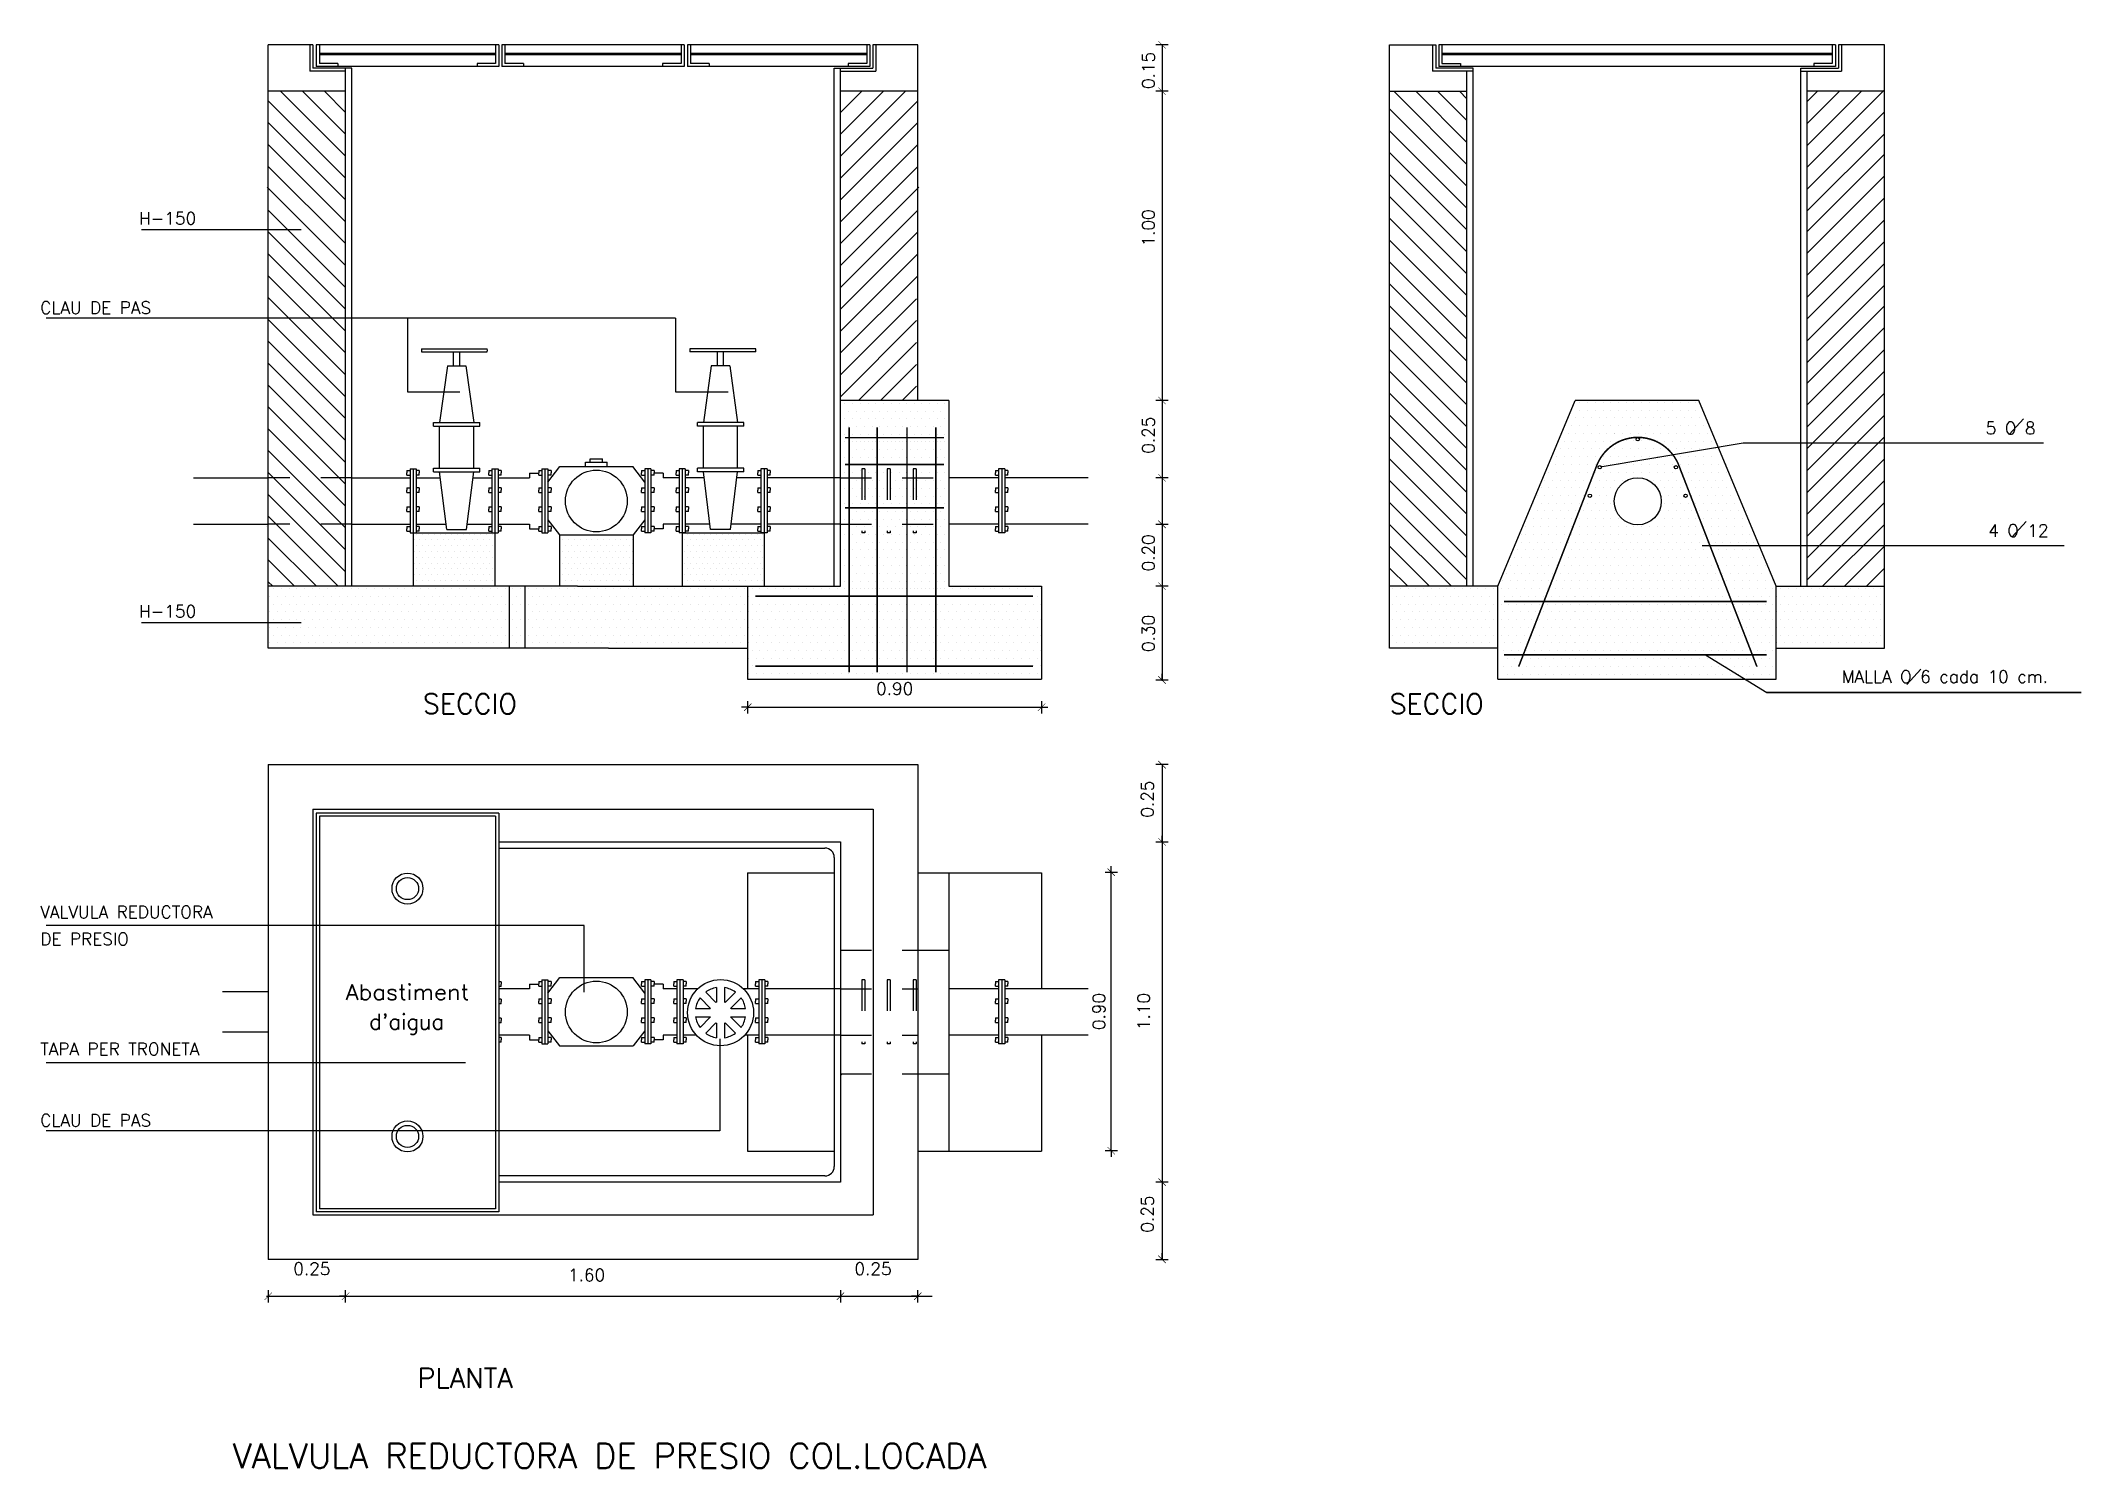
# Model space of a CAD drawing. Extents: x -0.82 to 5.77, y -0.28 to 4.33.
import ezdxf
from ezdxf.enums import TextEntityAlignment as Align

# ---------------------------------------------------------------- set-up
doc = ezdxf.new("R2010")
doc.units = 0
doc.header["$LTSCALE"] = 0.1
doc.linetypes.add('HIDDEN', pattern=[0.375, 0.25, -0.125])
doc.layers.get('0').update_dxf_attribs({"linetype": 'CONTINUOUS'})
doc.layers.get('DEFPOINTS').update_dxf_attribs({"color": 6, "linetype": 'CONTINUOUS'})
doc.styles.add('ROMANS', font='ROMANS.SHX')
doc.dimstyles.get("Standard").update_dxf_attribs({"dimtxt": 0.18, "dimasz": 0.18, "dimexe": 0.18, "dimexo": 0.0625, "dimgap": 0.09, "dimtad": 0, "dimtih": 1, "dimtoh": 1, "dimdec": 4, "dimzin": 0, "dimtxsty": 'STANDARD', "dimcen": 0.09, "dimazin": 3, "dimtfac": 1, "dimtdec": 4, "dimtofl": 0, "dimtmove": 0, "dimatfit": 3, "dimtolj": 1, "dimtzin": 0})

msp = doc.modelspace()

# ---------------------------------------------------------------- texts
at = {"color": 0, "linetype": 'BYBLOCK', "style": 'ROMANS'}
for s, p in [('0.15', (2.75878, 4.23696)), ('1.00', (2.75878, 3.72767)), ('0.25', (2.75878, 3.05739)), ('0.20', (2.75878, 2.67692)), ('0.30', (2.75878, 2.41649)), ('0.90', (2.59873, 1.19385)), ('1.10', (2.7434, 1.19385))]:
    msp.add_text(s, height=0.04, rotation=90, dxfattribs=at).set_placement(p, align=Align.MIDDLE)
at = {"style": 'ROMANS'}
for s, height, p in [('H-150', 0.04, (-0.50547, 3.73874)), ('CLAU DE PAS', 0.04, (-0.82453, 3.4499)), ('5 O 8', 0.04, (5.46606, 3.06033)), ('4 O 12', 0.04, (5.47417, 2.72905)), ('H-150', 0.04, (-0.50547, 2.46779)), ('MALLA O 6 cada 10 cm.', 0.04, (5.00068, 2.25688)), ('SECCIO ', 0.064, (0.41277, 2.15677)), ('SECCIO ', 0.064, (3.53869, 2.15677)), ('VALVULA REDUCTORA', 0.04, (-0.82436, 1.49584)), ('DE PRESIO', 0.04, (-0.82436, 1.40841)), ("d'aigua", 0.05, (0.23952, 1.13607)), ('TAPA PER TRONETA', 0.04, (-0.82436, 1.05272)), ('CLAU DE PAS', 0.04, (-0.82453, 0.82207)), ('PLANTA', 0.064, (0.39552, -0.02293)), ('VALVULA REDUCTORA DE PRESIO COL.LOCADA', 0.08, (-0.20232, -0.28275))]:
    msp.add_text(s, height=height, dxfattribs=at).set_placement(p)
at = {"color": 0, "linetype": 'BYBLOCK', "style": 'ROMANS'}
for p in [(2.77557, 1.88077), (2.77557, 0.53891)]:
    msp.add_text('0.25', height=0.04, rotation=90, dxfattribs=at).set_placement(p, align=Align.CENTER)
at = {"style": 'ROMANS', "width": 0.988235}
msp.add_text('Abastiment', height=0.05, dxfattribs=at).set_placement((0.16297, 1.23166), (0.56297, 1.23166), align=Align.FIT)
at = {"color": 0, "linetype": 'BYBLOCK', "style": 'ROMANS'}
for p in [(0.05375, 0.342), (1.86843, 0.342)]:
    msp.add_text('0.25', height=0.04, dxfattribs=at).set_placement(p, align=Align.CENTER)
msp.add_text('1.60', height=0.04, dxfattribs=at).set_placement((0.94209, 0.342), align=Align.MIDDLE)

# ---------------------------------------------------------------- blocks, each defined once
blk = doc.blocks.new('COTA')
for p, q in [((0, 50), (0, -50)), ((0, 0), (50, 0))]:
    blk.add_line(p, q)
at = {"const_width": 5}
blk.add_lwpolyline([(-30, -30), (30, 30)], dxfattribs=at)
blk = doc.blocks.new('*X1')
at = {"color": 0}
for p, q in [((3525, 22250), (3525, 22250)), ((3537.5, 22275), (3537.5, 22275)), ((3550, 22250), (3550, 22250)), ((3562.5, 22275), (3562.5, 22275)), ((3575, 22250), (3575, 22250)), ((3587.5, 22275), (3587.5, 22275)), ((3600, 22250), (3600, 22250)), ((3612.5, 22275), (3612.5, 22275)), ((3625, 22250), (3625, 22250)), ((3637.5, 22275), (3637.5, 22275)), ((3650, 22250), (3650, 22250)), ((3662.5, 22275), (3662.5, 22275)), ((3675, 22250), (3675, 22250)), ((3687.5, 22275), (3687.5, 22275)), ((3700, 22250), (3700, 22250)), ((3712.5, 22275), (3712.5, 22275)), ((3725, 22250), (3725, 22250)), ((3737.5, 22275), (3737.5, 22275)), ((3750, 22250), (3750, 22250)), ((3762.5, 22275), (3762.5, 22275)), ((3775, 22250), (3775, 22250)), ((3787.5, 22275), (3787.5, 22275)), ((3800, 22250), (3800, 22250)), ((3812.5, 22275), (3812.5, 22275)), ((3825, 22250), (3825, 22250)), ((3837.5, 22275), (3837.5, 22275)), ((3850, 22250), (3850, 22250)), ((3862.5, 22275), (3862.5, 22275)), ((3875, 22250), (3875, 22250)), ((3887.5, 22275), (3887.5, 22275)), ((3900, 22250), (3900, 22250)), ((3912.5, 22275), (3912.5, 22275)), ((3925, 22250), (3925, 22250)), ((3937.5, 22275), (3937.5, 22275)), ((3950, 22250), (3950, 22250)), ((3962.5, 22275), (3962.5, 22275)), ((3975, 22250), (3975, 22250)), ((3987.5, 22275), (3987.5, 22275)), ((4000, 22250), (4000, 22250)), ((4012.5, 22275), (4012.5, 22275)), ((4025, 22250), (4025, 22250)), ((4037.5, 22275), (4037.5, 22275)), ((4050, 22250), (4050, 22250)), ((4062.5, 22275), (4062.5, 22275)), ((4075, 22250), (4075, 22250)), ((4087.5, 22275), (4087.5, 22275)), ((4100, 22250), (4100, 22250)), ((4112.5, 22275), (4112.5, 22275)), ((3525, 22200), (3525, 22200)), ((3537.5, 22225), (3537.5, 22225)), ((3537.5, 22175), (3537.5, 22175)), ((3550, 22200), (3550, 22200)), ((3562.5, 22225), (3562.5, 22225)), ((3562.5, 22175), (3562.5, 22175)), ((3575, 22200), (3575, 22200)), ((3587.5, 22225), (3587.5, 22225)), ((3587.5, 22175), (3587.5, 22175)), ((3600, 22200), (3600, 22200)), ((3612.5, 22225), (3612.5, 22225)), ((3612.5, 22175), (3612.5, 22175)), ((3625, 22200), (3625, 22200)), ((3637.5, 22225), (3637.5, 22225)), ((3637.5, 22175), (3637.5, 22175)), ((3650, 22200), (3650, 22200)), ((3662.5, 22225), (3662.5, 22225)), ((3662.5, 22175), (3662.5, 22175)), ((3675, 22200), (3675, 22200)), ((3687.5, 22225), (3687.5, 22225)), ((3687.5, 22175), (3687.5, 22175)), ((3700, 22200), (3700, 22200)), ((3712.5, 22225), (3712.5, 22225)), ((3712.5, 22175), (3712.5, 22175)), ((3725, 22200), (3725, 22200)), ((3737.5, 22225), (3737.5, 22225)), ((3737.5, 22175), (3737.5, 22175)), ((3750, 22200), (3750, 22200)), ((3762.5, 22225), (3762.5, 22225)), ((3762.5, 22175), (3762.5, 22175)), ((3775, 22200), (3775, 22200)), ((3787.5, 22225), (3787.5, 22225)), ((3787.5, 22175), (3787.5, 22175)), ((3800, 22200), (3800, 22200)), ((3812.5, 22225), (3812.5, 22225)), ((3812.5, 22175), (3812.5, 22175)), ((3825, 22200), (3825, 22200)), ((3837.5, 22225), (3837.5, 22225)), ((3837.5, 22175), (3837.5, 22175)), ((3850, 22200), (3850, 22200)), ((3862.5, 22225), (3862.5, 22225)), ((3862.5, 22175), (3862.5, 22175)), ((3875, 22200), (3875, 22200)), ((3887.5, 22225), (3887.5, 22225)), ((3887.5, 22175), (3887.5, 22175)), ((3900, 22200), (3900, 22200)), ((3912.5, 22225), (3912.5, 22225)), ((3912.5, 22175), (3912.5, 22175)), ((3925, 22200), (3925, 22200)), ((3937.5, 22225), (3937.5, 22225)), ((3937.5, 22175), (3937.5, 22175)), ((3950, 22200), (3950, 22200)), ((3962.5, 22225), (3962.5, 22225)), ((3962.5, 22175), (3962.5, 22175)), ((3975, 22200), (3975, 22200)), ((3987.5, 22225), (3987.5, 22225)), ((3987.5, 22175), (3987.5, 22175)), ((4000, 22200), (4000, 22200)), ((4012.5, 22225), (4012.5, 22225)), ((4012.5, 22175), (4012.5, 22175)), ((4025, 22200), (4025, 22200)), ((4037.5, 22225), (4037.5, 22225)), ((4037.5, 22175), (4037.5, 22175)), ((4050, 22200), (4050, 22200)), ((4062.5, 22225), (4062.5, 22225)), ((4062.5, 22175), (4062.5, 22175)), ((4075, 22200), (4075, 22200)), ((4087.5, 22225), (4087.5, 22225)), ((4087.5, 22175), (4087.5, 22175)), ((4100, 22200), (4100, 22200)), ((4112.5, 22225), (4112.5, 22225)), ((4112.5, 22175), (4112.5, 22175)), ((3525, 22150), (3525, 22150)), ((3537.5, 22125), (3537.5, 22125)), ((3550, 22150), (3550, 22150)), ((3562.5, 22125), (3562.5, 22125)), ((3575, 22150), (3575, 22150)), ((3587.5, 22125), (3587.5, 22125)), ((3600, 22150), (3600, 22150)), ((3612.5, 22125), (3612.5, 22125)), ((3625, 22150), (3625, 22150)), ((3637.5, 22125), (3637.5, 22125)), ((3650, 22150), (3650, 22150)), ((3662.5, 22125), (3662.5, 22125)), ((3675, 22150), (3675, 22150)), ((3687.5, 22125), (3687.5, 22125)), ((3700, 22150), (3700, 22150)), ((3712.5, 22125), (3712.5, 22125)), ((3725, 22150), (3725, 22150)), ((3737.5, 22125), (3737.5, 22125)), ((3750, 22150), (3750, 22150)), ((3762.5, 22125), (3762.5, 22125)), ((3775, 22150), (3775, 22150)), ((3787.5, 22125), (3787.5, 22125)), ((3800, 22150), (3800, 22150)), ((3812.5, 22125), (3812.5, 22125)), ((3825, 22150), (3825, 22150)), ((3837.5, 22125), (3837.5, 22125)), ((3850, 22150), (3850, 22150)), ((3862.5, 22125), (3862.5, 22125)), ((3875, 22150), (3875, 22150)), ((3887.5, 22125), (3887.5, 22125)), ((3900, 22150), (3900, 22150)), ((3912.5, 22125), (3912.5, 22125)), ((3925, 22150), (3925, 22150)), ((3937.5, 22125), (3937.5, 22125)), ((3950, 22150), (3950, 22150)), ((3962.5, 22125), (3962.5, 22125)), ((3975, 22150), (3975, 22150)), ((3987.5, 22125), (3987.5, 22125)), ((4000, 22150), (4000, 22150)), ((4012.5, 22125), (4012.5, 22125)), ((4025, 22150), (4025, 22150)), ((4037.5, 22125), (4037.5, 22125)), ((4050, 22150), (4050, 22150)), ((4062.5, 22125), (4062.5, 22125)), ((4075, 22150), (4075, 22150)), ((4087.5, 22125), (4087.5, 22125)), ((4100, 22150), (4100, 22150)), ((4112.5, 22125), (4112.5, 22125)), ((3525, 22100), (3525, 22100)), ((3550, 22100), (3550, 22100)), ((3575, 22100), (3575, 22100)), ((3600, 22100), (3600, 22100)), ((3625, 22100), (3625, 22100)), ((3650, 22100), (3650, 22100)), ((3675, 22100), (3675, 22100)), ((3700, 22100), (3700, 22100)), ((3725, 22100), (3725, 22100)), ((3750, 22100), (3750, 22100)), ((3775, 22100), (3775, 22100)), ((3800, 22100), (3800, 22100)), ((3825, 22100), (3825, 22100)), ((3850, 22100), (3850, 22100)), ((3875, 22100), (3875, 22100)), ((3900, 22100), (3900, 22100)), ((3925, 22100), (3925, 22100)), ((3950, 22100), (3950, 22100)), ((3975, 22100), (3975, 22100)), ((4000, 22100), (4000, 22100)), ((4025, 22100), (4025, 22100)), ((4050, 22100), (4050, 22100)), ((4075, 22100), (4075, 22100)), ((4100, 22100), (4100, 22100))]:
    blk.add_line(p, q, dxfattribs=at)
blk = doc.blocks.new('*D2')
at = {"color": 0, "linetype": 'BYBLOCK'}
blk.add_line((1.4636, 2.1999), (2.413, 2.1999), dxfattribs=at)
at = {"layer": 'DEFPOINTS', "color": 0, "linetype": 'BYBLOCK'}
for p in [(1.4632, 2.1999), (2.4134, 2.1999), (2.4134, 2.1999)]:
    blk.add_point(p, dxfattribs=at)
at = {"color": 0, "linetype": 'BYBLOCK', "xscale": 0.0004, "yscale": 0.0004, "zscale": 0.0004, "rotation": 180}
blk.add_blockref('COTA', (1.4632, 2.1999), dxfattribs=at)
at = {"color": 0, "linetype": 'BYBLOCK', "xscale": 0.0004, "yscale": 0.0004, "zscale": 0.0004}
blk.add_blockref('COTA', (2.4134, 2.1999), dxfattribs=at)
at = {"color": 0, "linetype": 'BYBLOCK', "style": 'ROMANS'}
blk.add_text('0.90', height=0.04, dxfattribs=at).set_placement((1.9383, 2.2399), align=Align.CENTER)
blk = doc.blocks.new('*X3')
at = {"color": 0}
for p, q in [((0.965625, 2.71875), (0.965625, 2.71875)), ((0.984375, 2.71875), (0.984375, 2.71875)), ((1.003125, 2.71875), (1.003125, 2.71875)), ((1.021875, 2.71875), (1.021875, 2.71875)), ((1.040625, 2.71875), (1.040625, 2.71875)), ((1.059375, 2.71875), (1.059375, 2.71875)), ((1.078125, 2.71875), (1.078125, 2.71875)), ((1.096875, 2.71875), (1.096875, 2.71875)), ((1.115625, 2.71875), (1.115625, 2.71875)), ((1.134375, 2.71875), (1.134375, 2.71875)), ((1.153125, 2.71875), (1.153125, 2.71875)), ((1.171875, 2.71875), (1.171875, 2.71875)), ((1.190625, 2.71875), (1.190625, 2.71875)), ((0.95625, 2.7), (0.95625, 2.7)), ((0.95625, 2.6625), (0.95625, 2.6625)), ((0.965625, 2.68125), (0.965625, 2.68125)), ((0.965625, 2.64375), (0.965625, 2.64375)), ((0.975, 2.7), (0.975, 2.7)), ((0.975, 2.6625), (0.975, 2.6625)), ((0.984375, 2.68125), (0.984375, 2.68125)), ((0.984375, 2.64375), (0.984375, 2.64375)), ((0.99375, 2.7), (0.99375, 2.7)), ((0.99375, 2.6625), (0.99375, 2.6625)), ((1.003125, 2.68125), (1.003125, 2.68125)), ((1.003125, 2.64375), (1.003125, 2.64375)), ((1.0125, 2.7), (1.0125, 2.7)), ((1.0125, 2.6625), (1.0125, 2.6625)), ((1.021875, 2.68125), (1.021875, 2.68125)), ((1.021875, 2.64375), (1.021875, 2.64375)), ((1.03125, 2.7), (1.03125, 2.7)), ((1.03125, 2.6625), (1.03125, 2.6625)), ((1.040625, 2.68125), (1.040625, 2.68125)), ((1.040625, 2.64375), (1.040625, 2.64375)), ((1.05, 2.7), (1.05, 2.7)), ((1.05, 2.6625), (1.05, 2.6625)), ((1.059375, 2.68125), (1.059375, 2.68125)), ((1.059375, 2.64375), (1.059375, 2.64375)), ((1.06875, 2.7), (1.06875, 2.7)), ((1.06875, 2.6625), (1.06875, 2.6625)), ((1.078125, 2.68125), (1.078125, 2.68125)), ((1.078125, 2.64375), (1.078125, 2.64375)), ((1.0875, 2.7), (1.0875, 2.7)), ((1.0875, 2.6625), (1.0875, 2.6625)), ((1.096875, 2.68125), (1.096875, 2.68125)), ((1.096875, 2.64375), (1.096875, 2.64375)), ((1.10625, 2.7), (1.10625, 2.7)), ((1.10625, 2.6625), (1.10625, 2.6625)), ((1.115625, 2.68125), (1.115625, 2.68125)), ((1.115625, 2.64375), (1.115625, 2.64375)), ((1.125, 2.7), (1.125, 2.7)), ((1.125, 2.6625), (1.125, 2.6625)), ((1.134375, 2.68125), (1.134375, 2.68125)), ((1.134375, 2.64375), (1.134375, 2.64375)), ((1.14375, 2.7), (1.14375, 2.7)), ((1.14375, 2.6625), (1.14375, 2.6625)), ((1.153125, 2.68125), (1.153125, 2.68125)), ((1.153125, 2.64375), (1.153125, 2.64375)), ((1.1625, 2.7), (1.1625, 2.7)), ((1.1625, 2.6625), (1.1625, 2.6625)), ((1.171875, 2.68125), (1.171875, 2.68125)), ((1.171875, 2.64375), (1.171875, 2.64375)), ((1.18125, 2.7), (1.18125, 2.7)), ((1.18125, 2.6625), (1.18125, 2.6625)), ((1.190625, 2.68125), (1.190625, 2.68125)), ((1.190625, 2.64375), (1.190625, 2.64375)), ((0.95625, 2.625), (0.95625, 2.625)), ((0.95625, 2.5875), (0.95625, 2.5875)), ((0.965625, 2.60625), (0.965625, 2.60625)), ((0.975, 2.625), (0.975, 2.625)), ((0.975, 2.5875), (0.975, 2.5875)), ((0.984375, 2.60625), (0.984375, 2.60625)), ((0.99375, 2.625), (0.99375, 2.625)), ((0.99375, 2.5875), (0.99375, 2.5875)), ((1.003125, 2.60625), (1.003125, 2.60625)), ((1.0125, 2.625), (1.0125, 2.625)), ((1.0125, 2.5875), (1.0125, 2.5875)), ((1.021875, 2.60625), (1.021875, 2.60625)), ((1.03125, 2.625), (1.03125, 2.625)), ((1.03125, 2.5875), (1.03125, 2.5875)), ((1.040625, 2.60625), (1.040625, 2.60625)), ((1.05, 2.625), (1.05, 2.625)), ((1.05, 2.5875), (1.05, 2.5875)), ((1.059375, 2.60625), (1.059375, 2.60625)), ((1.06875, 2.625), (1.06875, 2.625)), ((1.06875, 2.5875), (1.06875, 2.5875)), ((1.078125, 2.60625), (1.078125, 2.60625)), ((1.0875, 2.625), (1.0875, 2.625)), ((1.0875, 2.5875), (1.0875, 2.5875)), ((1.096875, 2.60625), (1.096875, 2.60625)), ((1.10625, 2.625), (1.10625, 2.625)), ((1.10625, 2.5875), (1.10625, 2.5875)), ((1.115625, 2.60625), (1.115625, 2.60625)), ((1.125, 2.625), (1.125, 2.625)), ((1.125, 2.5875), (1.125, 2.5875)), ((1.134375, 2.60625), (1.134375, 2.60625)), ((1.14375, 2.625), (1.14375, 2.625)), ((1.14375, 2.5875), (1.14375, 2.5875)), ((1.153125, 2.60625), (1.153125, 2.60625)), ((1.1625, 2.625), (1.1625, 2.625)), ((1.1625, 2.5875), (1.1625, 2.5875)), ((1.171875, 2.60625), (1.171875, 2.60625)), ((1.18125, 2.625), (1.18125, 2.625)), ((1.18125, 2.5875), (1.18125, 2.5875)), ((1.190625, 2.60625), (1.190625, 2.60625))]:
    blk.add_line(p, q, dxfattribs=at)
blk = doc.blocks.new('*X4')
at = {"color": 0}
for p, q in [((1.359375, 2.71875), (1.359375, 2.71875)), ((1.36875, 2.7375), (1.36875, 2.7375)), ((1.378125, 2.71875), (1.378125, 2.71875)), ((1.3875, 2.7375), (1.3875, 2.7375)), ((1.396875, 2.71875), (1.396875, 2.71875)), ((1.40625, 2.7375), (1.40625, 2.7375)), ((1.415625, 2.71875), (1.415625, 2.71875)), ((1.425, 2.7375), (1.425, 2.7375)), ((1.434375, 2.71875), (1.434375, 2.71875)), ((1.44375, 2.7375), (1.44375, 2.7375)), ((1.453125, 2.71875), (1.453125, 2.71875)), ((1.4625, 2.7375), (1.4625, 2.7375)), ((1.471875, 2.71875), (1.471875, 2.71875)), ((1.48125, 2.7375), (1.48125, 2.7375)), ((1.490625, 2.71875), (1.490625, 2.71875)), ((1.5, 2.7375), (1.5, 2.7375)), ((1.509375, 2.71875), (1.509375, 2.71875)), ((1.51875, 2.7375), (1.51875, 2.7375)), ((1.528125, 2.71875), (1.528125, 2.71875)), ((1.5375, 2.7375), (1.5375, 2.7375)), ((1.546875, 2.71875), (1.546875, 2.71875)), ((1.55625, 2.7375), (1.55625, 2.7375)), ((1.565625, 2.71875), (1.565625, 2.71875)), ((1.575, 2.7375), (1.575, 2.7375)), ((1.584375, 2.71875), (1.584375, 2.71875)), ((1.59375, 2.7375), (1.59375, 2.7375)), ((1.603125, 2.71875), (1.603125, 2.71875)), ((1.6125, 2.7375), (1.6125, 2.7375)), ((1.359375, 2.68125), (1.359375, 2.68125)), ((1.359375, 2.64375), (1.359375, 2.64375)), ((1.36875, 2.7), (1.36875, 2.7)), ((1.36875, 2.6625), (1.36875, 2.6625)), ((1.378125, 2.68125), (1.378125, 2.68125)), ((1.378125, 2.64375), (1.378125, 2.64375)), ((1.3875, 2.7), (1.3875, 2.7)), ((1.3875, 2.6625), (1.3875, 2.6625)), ((1.396875, 2.68125), (1.396875, 2.68125)), ((1.396875, 2.64375), (1.396875, 2.64375)), ((1.40625, 2.7), (1.40625, 2.7)), ((1.40625, 2.6625), (1.40625, 2.6625)), ((1.415625, 2.68125), (1.415625, 2.68125)), ((1.415625, 2.64375), (1.415625, 2.64375)), ((1.425, 2.7), (1.425, 2.7)), ((1.425, 2.6625), (1.425, 2.6625)), ((1.434375, 2.68125), (1.434375, 2.68125)), ((1.434375, 2.64375), (1.434375, 2.64375)), ((1.44375, 2.7), (1.44375, 2.7)), ((1.44375, 2.6625), (1.44375, 2.6625)), ((1.453125, 2.68125), (1.453125, 2.68125)), ((1.453125, 2.64375), (1.453125, 2.64375)), ((1.4625, 2.7), (1.4625, 2.7)), ((1.4625, 2.6625), (1.4625, 2.6625)), ((1.471875, 2.68125), (1.471875, 2.68125)), ((1.471875, 2.64375), (1.471875, 2.64375)), ((1.48125, 2.7), (1.48125, 2.7)), ((1.48125, 2.6625), (1.48125, 2.6625)), ((1.490625, 2.68125), (1.490625, 2.68125)), ((1.490625, 2.64375), (1.490625, 2.64375)), ((1.5, 2.7), (1.5, 2.7)), ((1.5, 2.6625), (1.5, 2.6625)), ((1.509375, 2.68125), (1.509375, 2.68125)), ((1.509375, 2.64375), (1.509375, 2.64375)), ((1.51875, 2.7), (1.51875, 2.7)), ((1.51875, 2.6625), (1.51875, 2.6625)), ((1.528125, 2.68125), (1.528125, 2.68125)), ((1.528125, 2.64375), (1.528125, 2.64375)), ((1.5375, 2.7), (1.5375, 2.7)), ((1.5375, 2.6625), (1.5375, 2.6625)), ((1.546875, 2.68125), (1.546875, 2.68125)), ((1.546875, 2.64375), (1.546875, 2.64375)), ((1.55625, 2.7), (1.55625, 2.7)), ((1.55625, 2.6625), (1.55625, 2.6625)), ((1.565625, 2.68125), (1.565625, 2.68125)), ((1.565625, 2.64375), (1.565625, 2.64375)), ((1.575, 2.7), (1.575, 2.7)), ((1.575, 2.6625), (1.575, 2.6625)), ((1.584375, 2.68125), (1.584375, 2.68125)), ((1.584375, 2.64375), (1.584375, 2.64375)), ((1.59375, 2.7), (1.59375, 2.7)), ((1.59375, 2.6625), (1.59375, 2.6625)), ((1.603125, 2.68125), (1.603125, 2.68125)), ((1.603125, 2.64375), (1.603125, 2.64375)), ((1.6125, 2.7), (1.6125, 2.7)), ((1.6125, 2.6625), (1.6125, 2.6625)), ((1.359375, 2.60625), (1.359375, 2.60625)), ((1.36875, 2.625), (1.36875, 2.625)), ((1.36875, 2.5875), (1.36875, 2.5875)), ((1.378125, 2.60625), (1.378125, 2.60625)), ((1.3875, 2.625), (1.3875, 2.625)), ((1.3875, 2.5875), (1.3875, 2.5875)), ((1.396875, 2.60625), (1.396875, 2.60625)), ((1.40625, 2.625), (1.40625, 2.625)), ((1.40625, 2.5875), (1.40625, 2.5875)), ((1.415625, 2.60625), (1.415625, 2.60625)), ((1.425, 2.625), (1.425, 2.625)), ((1.425, 2.5875), (1.425, 2.5875)), ((1.434375, 2.60625), (1.434375, 2.60625)), ((1.44375, 2.625), (1.44375, 2.625)), ((1.44375, 2.5875), (1.44375, 2.5875)), ((1.453125, 2.60625), (1.453125, 2.60625)), ((1.4625, 2.625), (1.4625, 2.625)), ((1.4625, 2.5875), (1.4625, 2.5875)), ((1.471875, 2.60625), (1.471875, 2.60625)), ((1.48125, 2.625), (1.48125, 2.625)), ((1.48125, 2.5875), (1.48125, 2.5875)), ((1.490625, 2.60625), (1.490625, 2.60625)), ((1.5, 2.625), (1.5, 2.625)), ((1.5, 2.5875), (1.5, 2.5875)), ((1.509375, 2.60625), (1.509375, 2.60625)), ((1.51875, 2.625), (1.51875, 2.625)), ((1.51875, 2.5875), (1.51875, 2.5875)), ((1.528125, 2.60625), (1.528125, 2.60625)), ((1.5375, 2.625), (1.5375, 2.625)), ((1.5375, 2.5875), (1.5375, 2.5875)), ((1.546875, 2.60625), (1.546875, 2.60625)), ((1.55625, 2.625), (1.55625, 2.625)), ((1.55625, 2.5875), (1.55625, 2.5875)), ((1.565625, 2.60625), (1.565625, 2.60625)), ((1.575, 2.625), (1.575, 2.625)), ((1.575, 2.5875), (1.575, 2.5875)), ((1.584375, 2.60625), (1.584375, 2.60625)), ((1.59375, 2.625), (1.59375, 2.625)), ((1.59375, 2.5875), (1.59375, 2.5875)), ((1.603125, 2.60625), (1.603125, 2.60625)), ((1.6125, 2.625), (1.6125, 2.625)), ((1.6125, 2.5875), (1.6125, 2.5875))]:
    blk.add_line(p, q, dxfattribs=at)
blk = doc.blocks.new('*X5')
at = {"color": 0}
for p, q in [((0.534375, 2.71875), (0.534375, 2.71875)), ((0.54375, 2.7375), (0.54375, 2.7375)), ((0.553125, 2.71875), (0.553125, 2.71875)), ((0.5625, 2.7375), (0.5625, 2.7375)), ((0.571875, 2.71875), (0.571875, 2.71875)), ((0.58125, 2.7375), (0.58125, 2.7375)), ((0.590625, 2.71875), (0.590625, 2.71875)), ((0.6, 2.7375), (0.6, 2.7375)), ((0.609375, 2.71875), (0.609375, 2.71875)), ((0.61875, 2.7375), (0.61875, 2.7375)), ((0.628125, 2.71875), (0.628125, 2.71875)), ((0.6375, 2.7375), (0.6375, 2.7375)), ((0.646875, 2.71875), (0.646875, 2.71875)), ((0.65625, 2.7375), (0.65625, 2.7375)), ((0.665625, 2.71875), (0.665625, 2.71875)), ((0.675, 2.7375), (0.675, 2.7375)), ((0.684375, 2.71875), (0.684375, 2.71875)), ((0.69375, 2.7375), (0.69375, 2.7375)), ((0.703125, 2.71875), (0.703125, 2.71875)), ((0.7125, 2.7375), (0.7125, 2.7375)), ((0.721875, 2.71875), (0.721875, 2.71875)), ((0.73125, 2.7375), (0.73125, 2.7375)), ((0.740625, 2.71875), (0.740625, 2.71875)), ((0.75, 2.7375), (0.75, 2.7375)), ((0.759375, 2.71875), (0.759375, 2.71875)), ((0.76875, 2.7375), (0.76875, 2.7375)), ((0.778125, 2.71875), (0.778125, 2.71875)), ((0.7875, 2.7375), (0.7875, 2.7375)), ((0.534375, 2.68125), (0.534375, 2.68125)), ((0.534375, 2.64375), (0.534375, 2.64375)), ((0.54375, 2.7), (0.54375, 2.7)), ((0.54375, 2.6625), (0.54375, 2.6625)), ((0.553125, 2.68125), (0.553125, 2.68125)), ((0.553125, 2.64375), (0.553125, 2.64375)), ((0.5625, 2.7), (0.5625, 2.7)), ((0.5625, 2.6625), (0.5625, 2.6625)), ((0.571875, 2.68125), (0.571875, 2.68125)), ((0.571875, 2.64375), (0.571875, 2.64375)), ((0.58125, 2.7), (0.58125, 2.7)), ((0.58125, 2.6625), (0.58125, 2.6625)), ((0.590625, 2.68125), (0.590625, 2.68125)), ((0.590625, 2.64375), (0.590625, 2.64375)), ((0.6, 2.7), (0.6, 2.7)), ((0.6, 2.6625), (0.6, 2.6625)), ((0.609375, 2.68125), (0.609375, 2.68125)), ((0.609375, 2.64375), (0.609375, 2.64375)), ((0.61875, 2.7), (0.61875, 2.7)), ((0.61875, 2.6625), (0.61875, 2.6625)), ((0.628125, 2.68125), (0.628125, 2.68125)), ((0.628125, 2.64375), (0.628125, 2.64375)), ((0.6375, 2.7), (0.6375, 2.7)), ((0.6375, 2.6625), (0.6375, 2.6625)), ((0.646875, 2.68125), (0.646875, 2.68125)), ((0.646875, 2.64375), (0.646875, 2.64375)), ((0.65625, 2.7), (0.65625, 2.7)), ((0.65625, 2.6625), (0.65625, 2.6625)), ((0.665625, 2.68125), (0.665625, 2.68125)), ((0.665625, 2.64375), (0.665625, 2.64375)), ((0.675, 2.7), (0.675, 2.7)), ((0.675, 2.6625), (0.675, 2.6625)), ((0.684375, 2.68125), (0.684375, 2.68125)), ((0.684375, 2.64375), (0.684375, 2.64375)), ((0.69375, 2.7), (0.69375, 2.7)), ((0.69375, 2.6625), (0.69375, 2.6625)), ((0.703125, 2.68125), (0.703125, 2.68125)), ((0.703125, 2.64375), (0.703125, 2.64375)), ((0.7125, 2.7), (0.7125, 2.7)), ((0.7125, 2.6625), (0.7125, 2.6625)), ((0.721875, 2.68125), (0.721875, 2.68125)), ((0.721875, 2.64375), (0.721875, 2.64375)), ((0.73125, 2.7), (0.73125, 2.7)), ((0.73125, 2.6625), (0.73125, 2.6625)), ((0.740625, 2.68125), (0.740625, 2.68125)), ((0.740625, 2.64375), (0.740625, 2.64375)), ((0.75, 2.7), (0.75, 2.7)), ((0.75, 2.6625), (0.75, 2.6625)), ((0.759375, 2.68125), (0.759375, 2.68125)), ((0.759375, 2.64375), (0.759375, 2.64375)), ((0.76875, 2.7), (0.76875, 2.7)), ((0.76875, 2.6625), (0.76875, 2.6625)), ((0.778125, 2.68125), (0.778125, 2.68125)), ((0.778125, 2.64375), (0.778125, 2.64375)), ((0.7875, 2.7), (0.7875, 2.7)), ((0.7875, 2.6625), (0.7875, 2.6625)), ((0.534375, 2.60625), (0.534375, 2.60625)), ((0.54375, 2.625), (0.54375, 2.625)), ((0.54375, 2.5875), (0.54375, 2.5875)), ((0.553125, 2.60625), (0.553125, 2.60625)), ((0.5625, 2.625), (0.5625, 2.625)), ((0.5625, 2.5875), (0.5625, 2.5875)), ((0.571875, 2.60625), (0.571875, 2.60625)), ((0.58125, 2.625), (0.58125, 2.625)), ((0.58125, 2.5875), (0.58125, 2.5875)), ((0.590625, 2.60625), (0.590625, 2.60625)), ((0.6, 2.625), (0.6, 2.625)), ((0.6, 2.5875), (0.6, 2.5875)), ((0.609375, 2.60625), (0.609375, 2.60625)), ((0.61875, 2.625), (0.61875, 2.625)), ((0.61875, 2.5875), (0.61875, 2.5875)), ((0.628125, 2.60625), (0.628125, 2.60625)), ((0.6375, 2.625), (0.6375, 2.625)), ((0.6375, 2.5875), (0.6375, 2.5875)), ((0.646875, 2.60625), (0.646875, 2.60625)), ((0.65625, 2.625), (0.65625, 2.625)), ((0.65625, 2.5875), (0.65625, 2.5875)), ((0.665625, 2.60625), (0.665625, 2.60625)), ((0.675, 2.625), (0.675, 2.625)), ((0.675, 2.5875), (0.675, 2.5875)), ((0.684375, 2.60625), (0.684375, 2.60625)), ((0.69375, 2.625), (0.69375, 2.625)), ((0.69375, 2.5875), (0.69375, 2.5875)), ((0.703125, 2.60625), (0.703125, 2.60625)), ((0.7125, 2.625), (0.7125, 2.625)), ((0.7125, 2.5875), (0.7125, 2.5875)), ((0.721875, 2.60625), (0.721875, 2.60625)), ((0.73125, 2.625), (0.73125, 2.625)), ((0.73125, 2.5875), (0.73125, 2.5875)), ((0.740625, 2.60625), (0.740625, 2.60625)), ((0.75, 2.625), (0.75, 2.625)), ((0.75, 2.5875), (0.75, 2.5875)), ((0.759375, 2.60625), (0.759375, 2.60625)), ((0.76875, 2.625), (0.76875, 2.625)), ((0.76875, 2.5875), (0.76875, 2.5875)), ((0.778125, 2.60625), (0.778125, 2.60625)), ((0.7875, 2.625), (0.7875, 2.625)), ((0.7875, 2.5875), (0.7875, 2.5875))]:
    blk.add_line(p, q, dxfattribs=at)

# ---------------------------------------------------------------- dimensions: what is measured, and where the dimension line sits
dim = msp.add_linear_dim(base=(2.41339, 2.17776), p1=(1.46323, 2.17776), p2=(2.41339, 2.17776), text='0.90', dimstyle='Standard')
dim.commit()
dim.dimension.update_dxf_attribs({"geometry": '*D2', "text_midpoint": (1.93831, 2.21776), "insert": (0, -0.0221)})

# ---------------------------------------------------------------- linework, layer by layer
for p, q in [((-0.08703, 2.58333), (-0.08703, 4.31975)), ((0.0571, 4.31975), (-0.08703, 4.31975)), ((0.0471, 4.31975), (0.0471, 4.23475)), ((0.0571, 4.31975), (0.0571, 4.24475)), ((0.65797, 4.31975), (0.06797, 4.31975)), ((0.06797, 4.31975), (0.06797, 4.24975)), ((0.07797, 4.31975), (0.07797, 4.25975)), ((0.64797, 4.29194), (0.07797, 4.29194)), ((0.64797, 4.31975), (0.64797, 4.25975)), ((0.65797, 4.31975), (0.65797, 4.24975)), ((0.66797, 4.31975), (0.66797, 4.24975)), ((1.25797, 4.31975), (0.66797, 4.31975)), ((0.67797, 4.31975), (0.67797, 4.25975)), ((1.24797, 4.29194), (0.67797, 4.29194)), ((1.24797, 4.31975), (1.24797, 4.25975)), ((1.25797, 4.31975), (1.25797, 4.24975)), ((1.85797, 4.31975), (1.26797, 4.31975)), ((1.26797, 4.31975), (1.26797, 4.24975)), ((1.27797, 4.31975), (1.27797, 4.25975)), ((1.84797, 4.29194), (1.27797, 4.29194)), ((1.84797, 4.31975), (1.84797, 4.25975)), ((1.85797, 4.31975), (1.85797, 4.24975)), ((2.01297, 4.31975), (1.86793, 4.31975)), ((1.86793, 4.31975), (1.86793, 4.24475)), ((1.87793, 4.31975), (1.87793, 4.23475)), ((2.01297, 3.16975), (2.01297, 4.31975)), ((2.8028, 4.31975), (2.8028, 2.26287)), ((3.53888, 2.36913), (3.53888, 4.31975)), ((3.53888, 4.31975), (3.68778, 4.31975)), ((3.67778, 4.31975), (3.67778, 4.23475)), ((3.68778, 4.31975), (3.68778, 4.24475)), ((4.98002, 4.31975), (3.69775, 4.31975)), ((3.69775, 4.31975), (3.69775, 4.24975)), ((3.70775, 4.31975), (3.70775, 4.25975)), ((4.97002, 4.29194), (3.70775, 4.29194)), ((4.97002, 4.31975), (4.97002, 4.25975)), ((4.98002, 4.31975), (4.98002, 4.24975)), ((4.98998, 4.31975), (4.98998, 4.24475)), ((5.13888, 4.31975), (4.98998, 4.31975)), ((4.99998, 4.31975), (4.99998, 4.23475)), ((5.13888, 2.36913), (5.13888, 4.31975)), ((0.16297, 4.23475), (0.0471, 4.23475)), ((0.18297, 4.24475), (0.0571, 4.24475)), ((0.65797, 4.24975), (0.06797, 4.24975)), ((0.64797, 4.28733), (0.07797, 4.28733)), ((0.13797, 4.25975), (0.07797, 4.25975)), ((0.13797, 4.25975), (0.13797, 4.24975)), ((0.16297, 2.56913), (0.16297, 4.24475)), ((0.18297, 2.56913), (0.18297, 4.24475)), ((0.64797, 4.25975), (0.58797, 4.25975)), ((0.58797, 4.25975), (0.58797, 4.24975)), ((1.25797, 4.24975), (0.66797, 4.24975)), ((1.24797, 4.28733), (0.67797, 4.28733)), ((0.73797, 4.25975), (0.67797, 4.25975)), ((0.73797, 4.25975), (0.73797, 4.24975)), ((1.18797, 4.25975), (1.18797, 4.24975)), ((1.24797, 4.25975), (1.18797, 4.25975)), ((1.85797, 4.24975), (1.26797, 4.24975)), ((1.84797, 4.28733), (1.27797, 4.28733)), ((1.33797, 4.25975), (1.27797, 4.25975)), ((1.33797, 4.25975), (1.33797, 4.24975)), ((1.74297, 2.56913), (1.74297, 4.24475)), ((1.74297, 4.24475), (1.86793, 4.24475)), ((1.76297, 2.56913), (1.76297, 4.24475)), ((1.76297, 4.23475), (1.87793, 4.23475)), ((1.84797, 4.25975), (1.78797, 4.25975)), ((1.78797, 4.25975), (1.78797, 4.24975)), ((3.80888, 4.23475), (3.67778, 4.23475)), ((3.80888, 4.24475), (3.68778, 4.24475)), ((4.98002, 4.24975), (3.69775, 4.24975)), ((4.97002, 4.28733), (3.70775, 4.28733)), ((3.70775, 4.25975), (3.76775, 4.25975)), ((3.76775, 4.25975), (3.76775, 4.24975)), ((3.78888, 2.56913), (3.78888, 4.23475)), ((3.80888, 2.56913), (3.80888, 4.24475)), ((4.86888, 2.56913), (4.86888, 4.24475)), ((4.86888, 4.24475), (4.98998, 4.24475)), ((4.86888, 4.23475), (4.99998, 4.23475)), ((4.88888, 2.56913), (4.88888, 4.23475)), ((4.91002, 4.25975), (4.91002, 4.24975)), ((4.97002, 4.25975), (4.91002, 4.25975)), ((0.16297, 4.16975), (-0.08703, 4.16975)), ((2.01297, 4.16975), (1.76297, 4.16975)), ((3.53888, 4.16975), (3.78888, 4.16975)), ((5.13502, 4.16975), (4.88888, 4.16975)), ((-0.08703, 2.36913), (-0.08703, 3.87001)), ((-0.49661, 3.72235), (0.0192, 3.72235)), ((1.23016, 3.43545), (-0.80566, 3.43545)), ((0.36254, 3.43545), (0.36254, 3.19743)), ((1.23016, 3.43545), (1.23016, 3.19743)), ((0.40791, 3.33723), (0.62114, 3.33723)), ((0.40791, 3.32723), (0.62114, 3.32723)), ((0.51201, 3.28195), (0.51201, 3.32723)), ((0.53201, 3.28195), (0.53201, 3.32723)), ((1.48944, 3.33723), (1.27621, 3.33723)), ((1.48944, 3.32723), (1.27621, 3.32723)), ((1.36534, 3.28195), (1.36534, 3.32723)), ((1.38534, 3.28195), (1.38534, 3.32723)), ((0.49201, 3.28195), (0.46701, 3.09896)), ((0.49201, 3.28195), (0.55201, 3.28195)), ((0.55201, 3.28195), (0.57701, 3.09896)), ((1.34534, 3.28195), (1.32034, 3.09896)), ((1.40534, 3.28195), (1.34534, 3.28195)), ((1.40534, 3.28195), (1.43034, 3.09896)), ((0.36254, 3.19743), (0.53205, 3.19743)), ((1.23016, 3.19743), (1.39967, 3.19743)), ((2.11297, 3.16975), (1.76297, 3.16975)), ((2.11297, 3.16975), (2.11297, 2.56913)), ((3.88888, 2.56913), (4.13888, 3.16975)), ((4.53888, 3.16975), (4.13888, 3.16975)), ((4.78888, 2.56913), (4.53888, 3.16975)), ((5.54297, 3.06068), (5.58861, 3.11042)), ((0.44701, 3.08721), (0.44701, 3.09896)), ((0.44701, 3.09896), (0.59701, 3.09896)), ((0.44701, 3.08721), (0.59701, 3.08721)), ((0.46701, 2.95081), (0.46701, 3.08721)), ((0.57701, 2.95081), (0.57701, 3.08721)), ((0.59701, 3.08721), (0.59701, 3.09896)), ((1.45034, 3.09896), (1.30034, 3.09896)), ((1.30034, 3.08721), (1.30034, 3.09896)), ((1.45034, 3.08721), (1.30034, 3.08721)), ((1.32034, 2.95081), (1.32034, 3.08721)), ((1.43034, 2.95081), (1.43034, 3.08721)), ((1.45034, 3.08721), (1.45034, 3.09896)), ((0.93909, 2.97059), (1.00825, 2.97059)), ((0.93909, 2.95646), (0.93909, 2.97059)), ((0.95331, 2.98074), (0.99404, 2.98074)), ((0.95331, 2.97059), (0.95331, 2.98074)), ((0.99404, 2.97059), (0.99404, 2.98074)), ((1.00825, 2.95646), (1.00825, 2.97059)), ((4.68148, 3.03184), (4.22581, 2.95515)), ((5.65346, 3.03184), (4.68148, 3.03184)), ((-0.32856, 2.91975), (-0.08703, 2.91975)), ((0.18297, 2.91975), (0.37126, 2.91975)), ((0.36126, 2.94329), (0.37126, 2.94329)), ((0.36126, 2.94329), (0.36126, 2.93579)), ((0.36126, 2.92829), (0.36126, 2.93579)), ((0.36126, 2.92829), (0.37126, 2.92829)), ((0.37126, 2.94869), (0.39126, 2.94869)), ((0.37126, 2.94869), (0.37126, 2.74225)), ((0.38126, 2.94869), (0.38126, 2.74225)), ((0.39126, 2.94869), (0.39126, 2.74225)), ((0.40126, 2.94329), (0.39126, 2.94329)), ((0.40126, 2.92829), (0.39126, 2.92829)), ((0.39126, 2.91975), (0.46939, 2.91975)), ((0.40126, 2.94329), (0.40126, 2.93579)), ((0.40126, 2.92829), (0.40126, 2.93579)), ((0.44701, 2.9392), (0.44701, 2.95081)), ((0.44701, 2.95081), (0.59701, 2.95081)), ((0.44701, 2.9392), (0.59701, 2.9392)), ((0.48983, 2.75246), (0.46701, 2.9392)), ((0.55419, 2.75246), (0.57701, 2.9392)), ((0.57463, 2.91975), (0.63595, 2.91975)), ((0.59701, 2.9392), (0.59701, 2.95081)), ((0.62595, 2.94329), (0.63595, 2.94329)), ((0.62595, 2.94329), (0.62595, 2.93579)), ((0.62595, 2.92829), (0.62595, 2.93579)), ((0.62595, 2.92829), (0.63595, 2.92829)), ((0.63595, 2.94869), (0.65595, 2.94869)), ((0.63595, 2.94869), (0.63595, 2.74225)), ((0.64595, 2.94869), (0.64595, 2.74225)), ((0.65595, 2.94869), (0.65595, 2.74225)), ((0.66595, 2.94329), (0.65595, 2.94329)), ((0.66595, 2.92829), (0.65595, 2.92829)), ((0.65595, 2.91975), (0.75792, 2.91975)), ((0.66595, 2.94329), (0.66595, 2.93579)), ((0.66595, 2.92829), (0.66595, 2.93579)), ((0.75792, 2.93475), (0.75792, 2.91975)), ((0.75792, 2.93475), (0.7872, 2.93475)), ((0.7872, 2.94329), (0.7972, 2.94329)), ((0.7872, 2.94329), (0.7872, 2.93579)), ((0.7872, 2.92829), (0.7872, 2.93579)), ((0.7872, 2.92829), (0.7972, 2.92829)), ((0.7972, 2.94869), (0.8172, 2.94869)), ((0.7972, 2.94869), (0.7972, 2.74225)), ((0.8072, 2.94869), (0.8072, 2.74225)), ((0.8172, 2.90604), (0.85592, 2.95646)), ((0.8172, 2.94869), (0.8172, 2.74225)), ((0.8272, 2.94329), (0.8172, 2.94329)), ((0.8272, 2.92829), (0.8172, 2.92829)), ((0.8272, 2.94329), (0.8272, 2.93579)), ((0.8272, 2.92829), (0.8272, 2.93579)), ((0.85592, 2.95646), (1.09143, 2.95646)), ((1.13015, 2.90605), (1.09143, 2.95646)), ((1.12015, 2.94329), (1.13015, 2.94329)), ((1.12015, 2.94329), (1.12015, 2.93579)), ((1.12015, 2.92829), (1.12015, 2.93579)), ((1.12015, 2.92829), (1.13015, 2.92829)), ((1.13015, 2.94869), (1.13015, 2.74225)), ((1.15015, 2.94869), (1.13015, 2.94869)), ((1.14015, 2.94869), (1.14015, 2.74225)), ((1.15015, 2.94869), (1.15015, 2.74225)), ((1.16015, 2.94329), (1.15015, 2.94329)), ((1.16015, 2.92829), (1.15015, 2.92829)), ((1.16015, 2.94329), (1.16015, 2.93579)), ((1.16015, 2.92829), (1.16015, 2.93579)), ((1.18943, 2.93475), (1.16015, 2.93475)), ((1.18943, 2.93475), (1.18943, 2.91975)), ((1.2414, 2.91975), (1.18943, 2.91975)), ((1.2314, 2.94329), (1.2414, 2.94329)), ((1.2314, 2.94329), (1.2314, 2.93579)), ((1.2314, 2.92829), (1.2314, 2.93579)), ((1.2314, 2.92829), (1.2414, 2.92829)), ((1.2414, 2.94869), (1.2414, 2.74225)), ((1.2614, 2.94869), (1.2414, 2.94869)), ((1.2514, 2.94869), (1.2514, 2.74225)), ((1.2614, 2.94869), (1.2614, 2.74225)), ((1.2714, 2.94329), (1.2614, 2.94329)), ((1.2714, 2.92829), (1.2614, 2.92829)), ((1.32271, 2.91975), (1.2614, 2.91975)), ((1.2714, 2.94329), (1.2714, 2.93579)), ((1.2714, 2.92829), (1.2714, 2.93579)), ((1.45034, 2.95081), (1.30034, 2.95081)), ((1.30034, 2.9392), (1.30034, 2.95081)), ((1.45034, 2.9392), (1.30034, 2.9392)), ((1.34316, 2.75246), (1.32034, 2.9392)), ((1.40752, 2.75246), (1.43034, 2.9392)), ((1.50609, 2.91975), (1.42796, 2.91975)), ((1.45034, 2.9392), (1.45034, 2.95081)), ((1.49609, 2.94329), (1.50609, 2.94329)), ((1.49609, 2.94329), (1.49609, 2.93579)), ((1.49609, 2.92829), (1.49609, 2.93579)), ((1.49609, 2.92829), (1.50609, 2.92829)), ((1.50609, 2.94869), (1.50609, 2.74225)), ((1.52609, 2.94869), (1.50609, 2.94869)), ((1.51609, 2.94869), (1.51609, 2.74225)), ((1.52609, 2.94869), (1.52609, 2.74225)), ((1.53609, 2.94329), (1.52609, 2.94329)), ((1.53609, 2.92829), (1.52609, 2.92829)), ((1.76297, 2.91975), (1.52609, 2.91975)), ((1.53609, 2.94329), (1.53609, 2.93579)), ((1.53609, 2.92829), (1.53609, 2.93579)), ((2.27449, 2.91975), (2.11297, 2.91975)), ((2.26449, 2.94329), (2.27449, 2.94329)), ((2.26449, 2.94329), (2.26449, 2.93579)), ((2.26449, 2.92829), (2.26449, 2.93579)), ((2.26449, 2.92829), (2.27449, 2.92829)), ((2.27449, 2.94869), (2.27449, 2.74225)), ((2.29449, 2.94869), (2.27449, 2.94869)), ((2.28449, 2.94869), (2.28449, 2.74225)), ((2.29449, 2.94869), (2.29449, 2.74225)), ((2.30449, 2.94329), (2.29449, 2.94329)), ((2.30449, 2.92829), (2.29449, 2.92829)), ((2.56386, 2.91975), (2.29449, 2.91975)), ((2.30449, 2.94329), (2.30449, 2.93579)), ((2.30449, 2.92829), (2.30449, 2.93579)), ((0.36126, 2.8872), (0.36126, 2.8797)), ((0.36126, 2.8872), (0.37126, 2.8872)), ((0.36126, 2.8722), (0.36126, 2.8797)), ((0.36126, 2.8722), (0.37126, 2.8722)), ((0.40126, 2.8872), (0.39126, 2.8872)), ((0.40126, 2.8722), (0.39126, 2.8722)), ((0.40126, 2.8872), (0.40126, 2.8797)), ((0.40126, 2.8722), (0.40126, 2.8797)), ((0.62595, 2.8872), (0.62595, 2.8797)), ((0.62595, 2.8872), (0.63595, 2.8872)), ((0.62595, 2.8722), (0.62595, 2.8797)), ((0.62595, 2.8722), (0.63595, 2.8722)), ((0.66595, 2.8872), (0.65595, 2.8872)), ((0.66595, 2.8722), (0.65595, 2.8722)), ((0.66595, 2.8872), (0.66595, 2.8797)), ((0.66595, 2.8722), (0.66595, 2.8797)), ((0.7872, 2.8872), (0.7872, 2.8797)), ((0.7872, 2.8872), (0.7972, 2.8872)), ((0.7872, 2.8722), (0.7872, 2.8797)), ((0.7872, 2.8722), (0.7972, 2.8722)), ((0.8272, 2.8872), (0.8172, 2.8872)), ((0.8272, 2.8722), (0.8172, 2.8722)), ((0.8272, 2.8872), (0.8272, 2.8797)), ((0.8272, 2.8722), (0.8272, 2.8797)), ((1.12015, 2.8872), (1.12015, 2.8797)), ((1.12015, 2.8872), (1.13015, 2.8872)), ((1.12015, 2.8722), (1.12015, 2.8797)), ((1.12015, 2.8722), (1.13015, 2.8722)), ((1.16015, 2.8872), (1.15015, 2.8872)), ((1.16015, 2.8722), (1.15015, 2.8722)), ((1.16015, 2.8872), (1.16015, 2.8797)), ((1.16015, 2.8722), (1.16015, 2.8797)), ((1.2314, 2.8872), (1.2314, 2.8797)), ((1.2314, 2.8872), (1.2414, 2.8872)), ((1.2314, 2.8722), (1.2314, 2.8797)), ((1.2314, 2.8722), (1.2414, 2.8722)), ((1.2714, 2.8872), (1.2614, 2.8872)), ((1.2714, 2.8722), (1.2614, 2.8722)), ((1.2714, 2.8872), (1.2714, 2.8797)), ((1.2714, 2.8722), (1.2714, 2.8797)), ((1.49609, 2.8872), (1.49609, 2.8797)), ((1.49609, 2.8872), (1.50609, 2.8872)), ((1.49609, 2.8722), (1.49609, 2.8797)), ((1.49609, 2.8722), (1.50609, 2.8722)), ((1.53609, 2.8872), (1.52609, 2.8872)), ((1.53609, 2.8722), (1.52609, 2.8722)), ((1.53609, 2.8872), (1.53609, 2.8797)), ((1.53609, 2.8722), (1.53609, 2.8797)), ((2.26449, 2.8872), (2.26449, 2.8797)), ((2.26449, 2.8872), (2.27449, 2.8872)), ((2.26449, 2.8722), (2.26449, 2.8797)), ((2.26449, 2.8722), (2.27449, 2.8722)), ((2.30449, 2.8872), (2.29449, 2.8872)), ((2.30449, 2.8722), (2.29449, 2.8722)), ((2.30449, 2.8872), (2.30449, 2.8797)), ((2.30449, 2.8722), (2.30449, 2.8797)), ((0.36126, 2.82575), (0.36126, 2.81825)), ((0.36126, 2.82575), (0.37126, 2.82575)), ((0.36126, 2.81075), (0.36126, 2.81825)), ((0.36126, 2.81075), (0.37126, 2.81075)), ((0.40126, 2.82575), (0.39126, 2.82575)), ((0.40126, 2.81075), (0.39126, 2.81075)), ((0.40126, 2.82575), (0.40126, 2.81825)), ((0.40126, 2.81075), (0.40126, 2.81825)), ((0.62595, 2.82575), (0.62595, 2.81825)), ((0.62595, 2.82575), (0.63595, 2.82575)), ((0.62595, 2.81075), (0.62595, 2.81825)), ((0.62595, 2.81075), (0.63595, 2.81075)), ((0.66595, 2.82575), (0.65595, 2.82575)), ((0.66595, 2.81075), (0.65595, 2.81075)), ((0.66595, 2.82575), (0.66595, 2.81825)), ((0.66595, 2.81075), (0.66595, 2.81825)), ((0.7872, 2.82575), (0.7872, 2.81825)), ((0.7872, 2.82575), (0.7972, 2.82575)), ((0.7872, 2.81075), (0.7872, 2.81825)), ((0.7872, 2.81075), (0.7972, 2.81075)), ((0.8272, 2.82575), (0.8172, 2.82575)), ((0.8272, 2.81075), (0.8172, 2.81075)), ((0.8172, 2.78347), (0.85427, 2.7352)), ((0.8272, 2.82575), (0.8272, 2.81825)), ((0.8272, 2.81075), (0.8272, 2.81825)), ((1.13015, 2.78346), (1.09308, 2.7352)), ((1.12015, 2.82575), (1.12015, 2.81825)), ((1.12015, 2.82575), (1.13015, 2.82575)), ((1.12015, 2.81075), (1.12015, 2.81825)), ((1.12015, 2.81075), (1.13015, 2.81075)), ((1.16015, 2.82575), (1.15015, 2.82575)), ((1.16015, 2.81075), (1.15015, 2.81075)), ((1.16015, 2.82575), (1.16015, 2.81825)), ((1.16015, 2.81075), (1.16015, 2.81825)), ((1.2314, 2.82575), (1.2314, 2.81825)), ((1.2314, 2.82575), (1.2414, 2.82575)), ((1.2314, 2.81075), (1.2314, 2.81825)), ((1.2314, 2.81075), (1.2414, 2.81075)), ((1.2714, 2.82575), (1.2614, 2.82575)), ((1.2714, 2.81075), (1.2614, 2.81075)), ((1.2714, 2.82575), (1.2714, 2.81825)), ((1.2714, 2.81075), (1.2714, 2.81825)), ((1.49609, 2.82575), (1.49609, 2.81825)), ((1.49609, 2.82575), (1.50609, 2.82575)), ((1.49609, 2.81075), (1.49609, 2.81825)), ((1.49609, 2.81075), (1.50609, 2.81075)), ((1.53609, 2.82575), (1.52609, 2.82575)), ((1.53609, 2.81075), (1.52609, 2.81075)), ((1.53609, 2.82575), (1.53609, 2.81825)), ((1.53609, 2.81075), (1.53609, 2.81825)), ((2.26449, 2.82575), (2.26449, 2.81825)), ((2.26449, 2.82575), (2.27449, 2.82575)), ((2.26449, 2.81075), (2.26449, 2.81825)), ((2.26449, 2.81075), (2.27449, 2.81075)), ((2.30449, 2.82575), (2.29449, 2.82575)), ((2.30449, 2.81075), (2.29449, 2.81075)), ((2.30449, 2.82575), (2.30449, 2.81825)), ((2.30449, 2.81075), (2.30449, 2.81825)), ((5.55131, 2.72839), (5.59695, 2.77813)), ((-0.32856, 2.76975), (-0.08703, 2.76975)), ((0.18297, 2.76975), (0.37126, 2.76975)), ((0.36126, 2.76265), (0.36126, 2.75515)), ((0.36126, 2.76265), (0.37126, 2.76265)), ((0.36126, 2.74765), (0.36126, 2.75515)), ((0.36126, 2.74765), (0.37126, 2.74765)), ((0.37126, 2.74225), (0.39126, 2.74225)), ((0.38126, 2.74225), (0.38126, 2.56913)), ((0.38126, 2.74225), (0.64595, 2.74225)), ((0.39126, 2.76975), (0.48772, 2.76975)), ((0.40126, 2.76265), (0.39126, 2.76265)), ((0.40126, 2.74765), (0.39126, 2.74765)), ((0.40126, 2.76265), (0.40126, 2.75515)), ((0.40126, 2.74765), (0.40126, 2.75515)), ((0.48983, 2.75246), (0.55419, 2.75246)), ((0.5563, 2.76975), (0.63595, 2.76975)), ((0.62595, 2.76265), (0.62595, 2.75515)), ((0.62595, 2.76265), (0.63595, 2.76265)), ((0.62595, 2.74765), (0.62595, 2.75515)), ((0.62595, 2.74765), (0.63595, 2.74765)), ((0.63595, 2.74225), (0.65595, 2.74225)), ((0.64595, 2.74225), (0.64595, 2.56913)), ((0.65595, 2.76975), (0.75792, 2.76975)), ((0.66595, 2.76265), (0.65595, 2.76265)), ((0.66595, 2.74765), (0.65595, 2.74765)), ((0.66595, 2.76265), (0.66595, 2.75515)), ((0.66595, 2.74765), (0.66595, 2.75515)), ((0.75792, 2.76975), (0.75792, 2.75475)), ((0.75792, 2.75475), (0.7872, 2.75475)), ((0.7872, 2.76265), (0.7872, 2.75515)), ((0.7872, 2.76265), (0.7972, 2.76265)), ((0.7872, 2.74765), (0.7872, 2.75515)), ((0.7872, 2.74765), (0.7972, 2.74765)), ((0.7972, 2.74225), (0.8172, 2.74225)), ((0.8272, 2.76265), (0.8172, 2.76265)), ((0.8272, 2.74765), (0.8172, 2.74765)), ((0.8272, 2.76265), (0.8272, 2.75515)), ((0.8272, 2.74765), (0.8272, 2.75515)), ((0.85427, 2.7352), (1.09308, 2.7352)), ((0.85427, 2.7352), (0.85427, 2.56913)), ((1.09308, 2.7352), (1.09308, 2.56913)), ((1.12015, 2.76265), (1.12015, 2.75515)), ((1.12015, 2.76265), (1.13015, 2.76265)), ((1.12015, 2.74765), (1.12015, 2.75515)), ((1.12015, 2.74765), (1.13015, 2.74765)), ((1.15015, 2.74225), (1.13015, 2.74225)), ((1.16015, 2.76265), (1.15015, 2.76265)), ((1.16015, 2.74765), (1.15015, 2.74765)), ((1.16015, 2.76265), (1.16015, 2.75515)), ((1.16015, 2.74765), (1.16015, 2.75515)), ((1.18943, 2.75475), (1.16015, 2.75475)), ((1.2414, 2.76975), (1.18943, 2.76975)), ((1.18943, 2.76975), (1.18943, 2.75475)), ((1.2314, 2.76265), (1.2314, 2.75515)), ((1.2314, 2.76265), (1.2414, 2.76265)), ((1.2314, 2.74765), (1.2314, 2.75515)), ((1.2314, 2.74765), (1.2414, 2.74765)), ((1.2614, 2.74225), (1.2414, 2.74225)), ((1.2514, 2.74225), (1.51609, 2.74225)), ((1.2514, 2.74225), (1.2514, 2.56913)), ((1.34105, 2.76975), (1.2614, 2.76975)), ((1.2714, 2.76265), (1.2614, 2.76265)), ((1.2714, 2.74765), (1.2614, 2.74765)), ((1.2714, 2.76265), (1.2714, 2.75515)), ((1.2714, 2.74765), (1.2714, 2.75515)), ((1.40752, 2.75246), (1.34316, 2.75246)), ((1.50609, 2.76975), (1.40963, 2.76975)), ((1.49609, 2.76265), (1.49609, 2.75515)), ((1.49609, 2.76265), (1.50609, 2.76265)), ((1.49609, 2.74765), (1.49609, 2.75515)), ((1.49609, 2.74765), (1.50609, 2.74765)), ((1.52609, 2.74225), (1.50609, 2.74225)), ((1.51609, 2.74225), (1.51609, 2.56913)), ((1.76297, 2.76975), (1.52609, 2.76975)), ((1.53609, 2.76265), (1.52609, 2.76265)), ((1.53609, 2.74765), (1.52609, 2.74765)), ((1.53609, 2.76265), (1.53609, 2.75515)), ((1.53609, 2.74765), (1.53609, 2.75515)), ((2.27449, 2.76975), (2.11297, 2.76975)), ((2.26449, 2.76265), (2.26449, 2.75515)), ((2.26449, 2.76265), (2.27449, 2.76265)), ((2.26449, 2.74765), (2.26449, 2.75515)), ((2.26449, 2.74765), (2.27449, 2.74765)), ((2.29449, 2.74225), (2.27449, 2.74225)), ((2.56386, 2.76975), (2.29449, 2.76975)), ((2.30449, 2.76265), (2.29449, 2.76265)), ((2.30449, 2.74765), (2.29449, 2.74765)), ((2.30449, 2.76265), (2.30449, 2.75515)), ((2.30449, 2.74765), (2.30449, 2.75515)), ((4.54897, 2.70042), (5.71972, 2.70042)), ((0.16297, 2.56913), (-0.08703, 2.56913)), ((0.91297, 2.56913), (0.16297, 2.56913)), ((0.69153, 2.56913), (0.69153, 2.36913)), ((0.74271, 2.56913), (0.74271, 2.36913)), ((0.91297, 2.56913), (1.26297, 2.56913)), ((1.26297, 2.56913), (1.76297, 2.56913)), ((1.46297, 2.56913), (1.46297, 2.26913)), ((2.11297, 2.56913), (2.41297, 2.56913)), ((2.41297, 2.56913), (2.41297, 2.26913)), ((3.78888, 2.56913), (3.53888, 2.56913)), ((3.53888, 2.36913), (3.53888, 2.56913)), ((3.88888, 2.56913), (3.78888, 2.56913)), ((3.88888, 2.26913), (3.88888, 2.56913)), ((4.78888, 2.56913), (5.13888, 2.56913)), ((4.78888, 2.26913), (4.78888, 2.56913)), ((-0.49661, 2.4514), (0.0192, 2.4514)), ((1.01297, 2.36913), (-0.08703, 2.36913)), ((1.01297, 2.36913), (1.46297, 2.36913)), ((3.88888, 2.36913), (3.53888, 2.36913)), ((4.55998, 2.34704), (4.75874, 2.22547)), ((4.78888, 2.36913), (5.13888, 2.36913)), ((1.46297, 2.26913), (2.41297, 2.26913)), ((3.88888, 2.26913), (4.78888, 2.26913)), ((5.21078, 2.25086), (5.25642, 2.3006)), ((4.75874, 2.22547), (5.77496, 2.22547)), ((5.77496, 2.22547), (4.75874, 2.22547)), ((-0.08703, 1.99238), (2.01297, 1.99238)), ((-0.08703, 1.99238), (-0.08703, 0.39238)), ((2.01297, 1.99238), (2.01297, 1.39238)), ((2.8028, 1.99296), (2.8028, 0.3921)), ((0.0571, 1.84825), (0.0571, 0.53651)), ((0.0571, 1.84825), (1.86883, 1.84825)), ((1.86883, 1.84825), (1.86883, 0.53651)), ((0.06797, 1.83529), (0.06797, 0.54617)), ((0.65797, 1.83529), (0.06797, 1.83529)), ((0.07797, 1.82529), (0.07797, 0.55617)), ((0.64797, 1.82529), (0.07797, 1.82529)), ((0.64797, 1.82529), (0.64797, 0.55617)), ((0.65797, 1.83529), (0.65797, 0.54617)), ((0.65797, 1.74238), (1.76297, 1.74238)), ((0.65797, 1.72238), (1.71297, 1.72238)), ((1.76297, 1.74238), (1.76297, 0.64238)), ((1.74297, 1.69238), (1.74297, 0.69238)), ((1.46297, 1.64238), (1.74297, 1.64238)), ((1.46297, 1.64238), (1.46297, 1.26738)), ((2.01297, 1.64238), (2.41297, 1.64238)), ((2.11297, 1.64238), (2.11297, 1.26738)), ((2.41297, 1.64238), (2.41297, 1.26738)), ((0.93419, 1.47155), (-0.8055, 1.47155)), ((0.93419, 1.2565), (0.93419, 1.47155)), ((2.01297, 1.39238), (2.01297, 0.39238)), ((2.01297, 1.39238), (2.11297, 1.39238)), ((-0.08703, 1.25738), (-0.23475, 1.25738)), ((0.66595, 1.2902), (0.65797, 1.2902)), ((0.66595, 1.2752), (0.65797, 1.2752)), ((0.75792, 1.26738), (0.65797, 1.26738)), ((0.66595, 1.2902), (0.66595, 1.2827)), ((0.66595, 1.2752), (0.66595, 1.2827)), ((0.75792, 1.28238), (0.7872, 1.28238)), ((0.75792, 1.28238), (0.75792, 1.26738)), ((0.7872, 1.29091), (0.7872, 1.28341)), ((0.7872, 1.29091), (0.7972, 1.29091)), ((0.7872, 1.27591), (0.7872, 1.28341)), ((0.7872, 1.27591), (0.7972, 1.27591)), ((0.7972, 1.29631), (0.7972, 1.08987)), ((0.7972, 1.29631), (0.8172, 1.29631)), ((0.8072, 1.29631), (0.8072, 1.08987)), ((0.8172, 1.25367), (0.85592, 1.30408)), ((0.8172, 1.29631), (0.8172, 1.08987)), ((0.8272, 1.29091), (0.8172, 1.29091)), ((0.8272, 1.27591), (0.8172, 1.27591)), ((0.8272, 1.29091), (0.8272, 1.28341)), ((0.8272, 1.27591), (0.8272, 1.28341)), ((0.85592, 1.30408), (1.09143, 1.30408)), ((1.13015, 1.25367), (1.09143, 1.30408)), ((1.12015, 1.29091), (1.12015, 1.28341)), ((1.12015, 1.29091), (1.13015, 1.29091)), ((1.12015, 1.27591), (1.12015, 1.28341)), ((1.12015, 1.27591), (1.13015, 1.27591)), ((1.15015, 1.29631), (1.13015, 1.29631)), ((1.13015, 1.29631), (1.13015, 1.08987)), ((1.14015, 1.29631), (1.14015, 1.08987)), ((1.15015, 1.29631), (1.15015, 1.08987)), ((1.16015, 1.29091), (1.15015, 1.29091)), ((1.16015, 1.27591), (1.15015, 1.27591)), ((1.16015, 1.29091), (1.16015, 1.28341)), ((1.16015, 1.27591), (1.16015, 1.28341)), ((1.18943, 1.28238), (1.16015, 1.28238)), ((1.18943, 1.28238), (1.18943, 1.26738)), ((1.23391, 1.26738), (1.18943, 1.26738)), ((1.22391, 1.29091), (1.22391, 1.28341)), ((1.22391, 1.29091), (1.23391, 1.29091)), ((1.22391, 1.27591), (1.22391, 1.28341)), ((1.22391, 1.27591), (1.23391, 1.27591)), ((1.25391, 1.29631), (1.23391, 1.29631)), ((1.23391, 1.29631), (1.23391, 1.08987)), ((1.24391, 1.29631), (1.24391, 1.08987)), ((1.25391, 1.29631), (1.25391, 1.08987)), ((1.26391, 1.29091), (1.25391, 1.29091)), ((1.26391, 1.27591), (1.25391, 1.27591)), ((1.3016, 1.26738), (1.25391, 1.26738)), ((1.26391, 1.29091), (1.26391, 1.28341)), ((1.26391, 1.27591), (1.26391, 1.28341)), ((1.32733, 1.25654), (1.36044, 1.22343)), ((1.36238, 1.27106), (1.36238, 1.22424)), ((1.3883, 1.27106), (1.3883, 1.22424)), ((1.39024, 1.22343), (1.42334, 1.25654)), ((1.4986, 1.26738), (1.44907, 1.26738)), ((1.4886, 1.29091), (1.4886, 1.28341)), ((1.4886, 1.29091), (1.4986, 1.29091)), ((1.4886, 1.27591), (1.4886, 1.28341)), ((1.4886, 1.27591), (1.4986, 1.27591)), ((1.5186, 1.29631), (1.4986, 1.29631)), ((1.4986, 1.29631), (1.4986, 1.08987)), ((1.5086, 1.29631), (1.5086, 1.08987)), ((1.5186, 1.29631), (1.5186, 1.08987)), ((1.5286, 1.29091), (1.5186, 1.29091)), ((1.5286, 1.27591), (1.5186, 1.27591)), ((1.76297, 1.26738), (1.5186, 1.26738)), ((1.5286, 1.29091), (1.5286, 1.28341)), ((1.5286, 1.27591), (1.5286, 1.28341)), ((2.27449, 1.26738), (2.11297, 1.26738)), ((2.11297, 1.26738), (2.11297, 0.74238)), ((2.26449, 1.29091), (2.26449, 1.28341)), ((2.26449, 1.29091), (2.27449, 1.29091)), ((2.26449, 1.27591), (2.26449, 1.28341)), ((2.26449, 1.27591), (2.27449, 1.27591)), ((2.29449, 1.29631), (2.27449, 1.29631)), ((2.27449, 1.29631), (2.27449, 1.08987)), ((2.28449, 1.29631), (2.28449, 1.08987)), ((2.29449, 1.29631), (2.29449, 1.08987)), ((2.30449, 1.29091), (2.29449, 1.29091)), ((2.30449, 1.27591), (2.29449, 1.27591)), ((2.56386, 1.26738), (2.29449, 1.26738)), ((2.30449, 1.29091), (2.30449, 1.28341)), ((2.30449, 1.27591), (2.30449, 1.28341)), ((0.66595, 1.23411), (0.65797, 1.23411)), ((0.66595, 1.21911), (0.65797, 1.21911)), ((0.66595, 1.23411), (0.66595, 1.22661)), ((0.66595, 1.21911), (0.66595, 1.22661)), ((0.7872, 1.23482), (0.7972, 1.23482)), ((0.7872, 1.23482), (0.7872, 1.22732)), ((0.7872, 1.21982), (0.7872, 1.22732)), ((0.7872, 1.21982), (0.7972, 1.21982)), ((0.8272, 1.23482), (0.8172, 1.23482)), ((0.8272, 1.21982), (0.8172, 1.21982)), ((0.8272, 1.23482), (0.8272, 1.22732)), ((0.8272, 1.21982), (0.8272, 1.22732)), ((1.12015, 1.23482), (1.13015, 1.23482)), ((1.12015, 1.23482), (1.12015, 1.22732)), ((1.12015, 1.21982), (1.12015, 1.22732)), ((1.12015, 1.21982), (1.13015, 1.21982)), ((1.16015, 1.23482), (1.15015, 1.23482)), ((1.16015, 1.21982), (1.15015, 1.21982)), ((1.16015, 1.23482), (1.16015, 1.22732)), ((1.16015, 1.21982), (1.16015, 1.22732)), ((1.22391, 1.23482), (1.23391, 1.23482)), ((1.22391, 1.23482), (1.22391, 1.22732)), ((1.22391, 1.21982), (1.22391, 1.22732)), ((1.22391, 1.21982), (1.23391, 1.21982)), ((1.26391, 1.23482), (1.25391, 1.23482)), ((1.26391, 1.21982), (1.25391, 1.21982)), ((1.26391, 1.23482), (1.26391, 1.22732)), ((1.26391, 1.21982), (1.26391, 1.22732)), ((1.29449, 1.20317), (1.34131, 1.20317)), ((1.309, 1.23821), (1.34211, 1.20511)), ((1.40856, 1.20511), (1.44167, 1.23821)), ((1.40937, 1.20317), (1.45619, 1.20317)), ((1.4886, 1.23482), (1.4986, 1.23482)), ((1.4886, 1.23482), (1.4886, 1.22732)), ((1.4886, 1.21982), (1.4886, 1.22732)), ((1.4886, 1.21982), (1.4986, 1.21982)), ((1.5286, 1.23482), (1.5186, 1.23482)), ((1.5286, 1.21982), (1.5186, 1.21982)), ((1.5286, 1.23482), (1.5286, 1.22732)), ((1.5286, 1.21982), (1.5286, 1.22732)), ((2.26449, 1.23482), (2.27449, 1.23482)), ((2.26449, 1.23482), (2.26449, 1.22732)), ((2.26449, 1.21982), (2.26449, 1.22732)), ((2.26449, 1.21982), (2.27449, 1.21982)), ((2.30449, 1.23482), (2.29449, 1.23482)), ((2.30449, 1.21982), (2.29449, 1.21982)), ((2.30449, 1.23482), (2.30449, 1.22732)), ((2.30449, 1.21982), (2.30449, 1.22732)), ((-0.08703, 1.12738), (-0.23475, 1.12738)), ((0.66595, 1.17266), (0.65797, 1.17266)), ((0.66595, 1.15766), (0.65797, 1.15766)), ((0.66595, 1.17266), (0.66595, 1.16516)), ((0.66595, 1.15766), (0.66595, 1.16516)), ((0.7872, 1.17337), (0.7972, 1.17337)), ((0.7872, 1.17337), (0.7872, 1.16587)), ((0.7872, 1.15837), (0.7872, 1.16587)), ((0.7872, 1.15837), (0.7972, 1.15837)), ((0.8272, 1.17337), (0.8172, 1.17337)), ((0.8272, 1.15837), (0.8172, 1.15837)), ((0.8172, 1.13109), (0.85427, 1.08282)), ((0.8272, 1.17337), (0.8272, 1.16587)), ((0.8272, 1.15837), (0.8272, 1.16587)), ((1.13015, 1.13108), (1.09308, 1.08282)), ((1.12015, 1.17337), (1.13015, 1.17337)), ((1.12015, 1.17337), (1.12015, 1.16587)), ((1.12015, 1.15837), (1.12015, 1.16587)), ((1.12015, 1.15837), (1.13015, 1.15837)), ((1.16015, 1.17337), (1.15015, 1.17337)), ((1.16015, 1.15837), (1.15015, 1.15837)), ((1.16015, 1.17337), (1.16015, 1.16587)), ((1.16015, 1.15837), (1.16015, 1.16587)), ((1.22391, 1.17337), (1.23391, 1.17337)), ((1.22391, 1.17337), (1.22391, 1.16587)), ((1.22391, 1.15837), (1.22391, 1.16587)), ((1.22391, 1.15837), (1.23391, 1.15837)), ((1.26391, 1.17337), (1.25391, 1.17337)), ((1.26391, 1.15837), (1.25391, 1.15837)), ((1.26391, 1.17337), (1.26391, 1.16587)), ((1.26391, 1.15837), (1.26391, 1.16587)), ((1.29449, 1.17725), (1.34131, 1.17725)), ((1.309, 1.1422), (1.34211, 1.17531)), ((1.32733, 1.12387), (1.36044, 1.15698)), ((1.36238, 1.15618), (1.36238, 1.10936)), ((1.3883, 1.15618), (1.3883, 1.10936)), ((1.39024, 1.15698), (1.42334, 1.12387)), ((1.40856, 1.17531), (1.44167, 1.1422)), ((1.40937, 1.17725), (1.45619, 1.17725)), ((1.4886, 1.17337), (1.4986, 1.17337)), ((1.4886, 1.17337), (1.4886, 1.16587)), ((1.4886, 1.15837), (1.4886, 1.16587)), ((1.4886, 1.15837), (1.4986, 1.15837)), ((1.5286, 1.17337), (1.5186, 1.17337)), ((1.5286, 1.15837), (1.5186, 1.15837)), ((1.5286, 1.17337), (1.5286, 1.16587)), ((1.5286, 1.15837), (1.5286, 1.16587)), ((2.26449, 1.17337), (2.27449, 1.17337)), ((2.26449, 1.17337), (2.26449, 1.16587)), ((2.26449, 1.15837), (2.26449, 1.16587)), ((2.26449, 1.15837), (2.27449, 1.15837)), ((2.30449, 1.17337), (2.29449, 1.17337)), ((2.30449, 1.15837), (2.29449, 1.15837)), ((2.30449, 1.17337), (2.30449, 1.16587)), ((2.30449, 1.15837), (2.30449, 1.16587)), ((0.75792, 1.11738), (0.65797, 1.11738)), ((0.66595, 1.10955), (0.65797, 1.10955)), ((0.66595, 1.09455), (0.65797, 1.09455)), ((0.66595, 1.10955), (0.66595, 1.10205)), ((0.66595, 1.09455), (0.66595, 1.10205)), ((0.75792, 1.11738), (0.75792, 1.10238)), ((0.75792, 1.10238), (0.7872, 1.10238)), ((0.7872, 1.11027), (0.7972, 1.11027)), ((0.7872, 1.11027), (0.7872, 1.10277)), ((0.7872, 1.09527), (0.7872, 1.10277)), ((0.7872, 1.09527), (0.7972, 1.09527)), ((0.7972, 1.08987), (0.8172, 1.08987)), ((0.8272, 1.11027), (0.8172, 1.11027)), ((0.8272, 1.09527), (0.8172, 1.09527)), ((0.8272, 1.11027), (0.8272, 1.10277)), ((0.8272, 1.09527), (0.8272, 1.10277)), ((0.85427, 1.08282), (1.09308, 1.08282)), ((1.12015, 1.11027), (1.13015, 1.11027)), ((1.12015, 1.11027), (1.12015, 1.10277)), ((1.12015, 1.09527), (1.12015, 1.10277)), ((1.12015, 1.09527), (1.13015, 1.09527)), ((1.15015, 1.08987), (1.13015, 1.08987)), ((1.16015, 1.11027), (1.15015, 1.11027)), ((1.16015, 1.09527), (1.15015, 1.09527)), ((1.16015, 1.11027), (1.16015, 1.10277)), ((1.16015, 1.09527), (1.16015, 1.10277)), ((1.18943, 1.10238), (1.16015, 1.10238)), ((1.23391, 1.11738), (1.18943, 1.11738)), ((1.18943, 1.11738), (1.18943, 1.10238)), ((1.22391, 1.11027), (1.23391, 1.11027)), ((1.22391, 1.11027), (1.22391, 1.10277)), ((1.22391, 1.09527), (1.22391, 1.10277)), ((1.22391, 1.09527), (1.23391, 1.09527)), ((1.25391, 1.08987), (1.23391, 1.08987)), ((1.29731, 1.11738), (1.25391, 1.11738)), ((1.26391, 1.11027), (1.25391, 1.11027)), ((1.26391, 1.09527), (1.25391, 1.09527)), ((1.26391, 1.11027), (1.26391, 1.10277)), ((1.26391, 1.09527), (1.26391, 1.10277)), ((1.373, 1.10594), (1.373, 0.80762)), ((1.4986, 1.11738), (1.45336, 1.11738)), ((1.46297, 1.11738), (1.46297, 0.74238)), ((1.4886, 1.11027), (1.4986, 1.11027)), ((1.4886, 1.11027), (1.4886, 1.10277)), ((1.4886, 1.09527), (1.4886, 1.10277)), ((1.4886, 1.09527), (1.4986, 1.09527)), ((1.5186, 1.08987), (1.4986, 1.08987)), ((1.76297, 1.11738), (1.5186, 1.11738)), ((1.5286, 1.11027), (1.5186, 1.11027)), ((1.5286, 1.09527), (1.5186, 1.09527)), ((1.5286, 1.11027), (1.5286, 1.10277)), ((1.5286, 1.09527), (1.5286, 1.10277)), ((2.27449, 1.11738), (2.11297, 1.11738)), ((2.26449, 1.11027), (2.27449, 1.11027)), ((2.26449, 1.11027), (2.26449, 1.10277)), ((2.26449, 1.09527), (2.26449, 1.10277)), ((2.26449, 1.09527), (2.27449, 1.09527)), ((2.29449, 1.08987), (2.27449, 1.08987)), ((2.56386, 1.11738), (2.29449, 1.11738)), ((2.30449, 1.11027), (2.29449, 1.11027)), ((2.30449, 1.09527), (2.29449, 1.09527)), ((2.30449, 1.11027), (2.30449, 1.10277)), ((2.30449, 1.09527), (2.30449, 1.10277)), ((2.41297, 1.11738), (2.41297, 0.74238)), ((0.55074, 1.02843), (-0.8055, 1.02843)), ((2.01297, 0.99238), (2.11297, 0.99238)), ((1.373, 0.80762), (-0.80566, 0.80762)), ((1.46297, 0.74238), (1.74297, 0.74238)), ((2.01297, 0.74238), (2.41297, 0.74238)), ((1.71297, 0.66238), (0.65797, 0.66238)), ((1.76297, 0.64238), (0.65797, 0.64238)), ((0.0571, 0.53651), (1.86883, 0.53651)), ((0.65797, 0.54617), (0.06797, 0.54617)), ((0.64797, 0.55617), (0.07797, 0.55617)), ((2.01297, 0.39238), (-0.08703, 0.39238)), ((-0.09336, 0.27333), (2.05932, 0.27333))]:
    msp.add_line(p, q)
at = {"color": 0}
for p, q in [((0.16297, 3.95967), (-0.04712, 4.16975)), ((0.16297, 4.03038), (0.02359, 4.16975)), ((0.16297, 4.10109), (0.09431, 4.16975)), ((1.76297, 3.95967), (1.97305, 4.16975)), ((1.76297, 4.10109), (1.83163, 4.16975)), ((1.76297, 4.03038), (1.90234, 4.16975)), ((3.78888, 3.93332), (3.55244, 4.16975)), ((3.78888, 4.00403), (3.62315, 4.16975)), ((3.78888, 4.07474), (3.69387, 4.16975)), ((3.78888, 4.14545), (3.76458, 4.16975)), ((4.88888, 3.92385), (5.13888, 4.17385)), ((4.88888, 4.06527), (4.99337, 4.16975)), ((4.88888, 3.99456), (5.06408, 4.16975)), ((4.88888, 4.13598), (4.92266, 4.16975)), ((0.16297, 3.88896), (-0.08703, 4.13896)), ((1.76297, 3.88896), (2.01297, 4.13896)), ((3.78888, 3.8626), (3.53888, 4.1126)), ((4.88888, 3.85314), (5.13888, 4.10314)), ((0.16297, 3.81825), (-0.08703, 4.06825)), ((1.76297, 3.81825), (2.01297, 4.06825)), ((3.78888, 3.79189), (3.53888, 4.04189)), ((4.88888, 3.78243), (5.13888, 4.03243)), ((0.16297, 3.74754), (-0.08703, 3.99754)), ((1.76297, 3.74754), (2.01297, 3.99754)), ((3.78888, 3.72118), (3.53888, 3.97118)), ((4.88888, 3.71645), (5.13888, 3.96645)), ((0.16297, 3.67683), (-0.08703, 3.92683)), ((1.76297, 3.67683), (2.01297, 3.92683)), ((3.78888, 3.65047), (3.53888, 3.90047)), ((4.88888, 3.64574), (5.13888, 3.89574)), ((0.16297, 3.60612), (-0.0909, 3.85998)), ((1.76297, 3.60612), (2.01683, 3.85998)), ((3.78888, 3.57976), (3.53888, 3.82976)), ((0.16297, 3.53541), (-0.08703, 3.78541)), ((1.76297, 3.53541), (2.01297, 3.78541)), ((4.88888, 3.57503), (5.13888, 3.82503)), ((0.16297, 3.4647), (-0.08703, 3.7147)), ((1.76297, 3.4647), (2.01297, 3.7147)), ((3.78888, 3.50905), (3.53888, 3.75905)), ((4.88888, 3.50432), (5.13888, 3.75432)), ((0.16297, 3.39399), (-0.08703, 3.64399)), ((1.76297, 3.39399), (2.01297, 3.64399)), ((3.78888, 3.43834), (3.53888, 3.68834)), ((4.88888, 3.43361), (5.13888, 3.68361)), ((0.16297, 3.32328), (-0.08703, 3.57328)), ((1.76297, 3.32328), (2.01297, 3.57328)), ((3.78888, 3.36763), (3.53888, 3.61763)), ((4.88888, 3.3629), (5.13888, 3.6129)), ((0.16297, 3.25257), (-0.08703, 3.50257)), ((1.76297, 3.25257), (2.0091, 3.4987)), ((3.78888, 3.29692), (3.53888, 3.54692)), ((4.88888, 3.29219), (5.13888, 3.54219)), ((0.16297, 3.18186), (-0.08703, 3.43186)), ((3.78888, 3.22621), (3.53888, 3.47621)), ((4.88888, 3.22621), (5.13888, 3.47621)), ((1.76297, 3.18186), (2.0091, 3.42799)), ((3.78888, 3.1555), (3.53888, 3.4055)), ((4.88888, 3.1555), (5.13888, 3.4055)), ((0.16297, 3.11114), (-0.08703, 3.36114)), ((1.82157, 3.16975), (2.0091, 3.35728)), ((3.78888, 3.08479), (3.53888, 3.33479)), ((4.88888, 3.08479), (5.13888, 3.33479)), ((0.16297, 3.04043), (-0.08703, 3.29043)), ((1.89229, 3.16975), (2.0091, 3.28657)), ((3.78888, 3.01408), (3.53888, 3.26408)), ((4.88888, 3.01408), (5.13888, 3.26408)), ((0.16297, 2.96972), (-0.08703, 3.21972)), ((1.963, 3.16975), (2.0091, 3.21586)), ((3.78888, 2.94337), (3.53888, 3.19337)), ((4.88888, 2.94337), (5.13888, 3.19337)), ((0.16297, 2.89901), (-0.08703, 3.14901)), ((1.77737, 3.1602), (1.77737, 3.1602)), ((1.77737, 3.11064), (1.77737, 3.11064)), ((1.78987, 3.1352), (1.78987, 3.1352)), ((1.80237, 3.1602), (1.80237, 3.1602)), ((1.80237, 3.11064), (1.80237, 3.11064)), ((1.81487, 3.1352), (1.81487, 3.1352)), ((1.82737, 3.1602), (1.82737, 3.1602)), ((1.82737, 3.11064), (1.82737, 3.11064)), ((1.83987, 3.1352), (1.83987, 3.1352)), ((1.85237, 3.1602), (1.85237, 3.1602)), ((1.85237, 3.11064), (1.85237, 3.11064)), ((1.86505, 3.1352), (1.86505, 3.1352)), ((1.87755, 3.1602), (1.87755, 3.1602)), ((1.87755, 3.11064), (1.87755, 3.11064)), ((1.89005, 3.1352), (1.89005, 3.1352)), ((1.90255, 3.1602), (1.90255, 3.1602)), ((1.90255, 3.11064), (1.90255, 3.11064)), ((1.91505, 3.1352), (1.91505, 3.1352)), ((1.92755, 3.1602), (1.92755, 3.1602)), ((1.92755, 3.11064), (1.92755, 3.11064)), ((1.94005, 3.1352), (1.94005, 3.1352)), ((1.95255, 3.1602), (1.95255, 3.1602)), ((1.95255, 3.11064), (1.95255, 3.11064)), ((1.96343, 3.1352), (1.96343, 3.1352)), ((1.97593, 3.1602), (1.97593, 3.1602)), ((1.97593, 3.11064), (1.97593, 3.11064)), ((1.98843, 3.1352), (1.98843, 3.1352)), ((2.00093, 3.1602), (2.00093, 3.1602)), ((2.00093, 3.11064), (2.00093, 3.11064)), ((2.01343, 3.1352), (2.01343, 3.1352)), ((2.02539, 3.1602), (2.02539, 3.1602)), ((2.02539, 3.11064), (2.02539, 3.11064)), ((2.03789, 3.1352), (2.03789, 3.1352)), ((2.05039, 3.1602), (2.05039, 3.1602)), ((2.05039, 3.11064), (2.05039, 3.11064)), ((2.06289, 3.1352), (2.06289, 3.1352)), ((2.07539, 3.1602), (2.07539, 3.1602)), ((2.07539, 3.11064), (2.07539, 3.11064)), ((2.08789, 3.1352), (2.08789, 3.1352)), ((2.10039, 3.1602), (2.10039, 3.1602)), ((2.10039, 3.11064), (2.10039, 3.11064)), ((3.78888, 2.87266), (3.53888, 3.12266)), ((4.14125, 3.11335), (4.14125, 3.11335)), ((4.15375, 3.16348), (4.15375, 3.16348)), ((4.15375, 3.13835), (4.15375, 3.13835)), ((4.16625, 3.11335), (4.16625, 3.11335)), ((4.17875, 3.16348), (4.17875, 3.16348)), ((4.17875, 3.13835), (4.17875, 3.13835)), ((4.19125, 3.11335), (4.19125, 3.11335)), ((4.20375, 3.16348), (4.20375, 3.16348)), ((4.20375, 3.13835), (4.20375, 3.13835)), ((4.21625, 3.11335), (4.21625, 3.11335)), ((4.22875, 3.16348), (4.22875, 3.16348)), ((4.22875, 3.13835), (4.22875, 3.13835)), ((4.24125, 3.11335), (4.24125, 3.11335)), ((4.25375, 3.16348), (4.25375, 3.16348)), ((4.25375, 3.13835), (4.25375, 3.13835)), ((4.26625, 3.11335), (4.26625, 3.11335)), ((4.27875, 3.16348), (4.27875, 3.16348)), ((4.27875, 3.13835), (4.27875, 3.13835)), ((4.29125, 3.11335), (4.29125, 3.11335)), ((4.30375, 3.16348), (4.30375, 3.16348)), ((4.30375, 3.13835), (4.30375, 3.13835)), ((4.31706, 3.11335), (4.31706, 3.11335)), ((4.32875, 3.16348), (4.32875, 3.16348)), ((4.32875, 3.13835), (4.32875, 3.13835)), ((4.34206, 3.11335), (4.34206, 3.11335)), ((4.35375, 3.16348), (4.35375, 3.16348)), ((4.35375, 3.13835), (4.35375, 3.13835)), ((4.36706, 3.11335), (4.36706, 3.11335)), ((4.37875, 3.16348), (4.37875, 3.16348)), ((4.37875, 3.13835), (4.37875, 3.13835)), ((4.39206, 3.11335), (4.39206, 3.11335)), ((4.40375, 3.16348), (4.40375, 3.16348)), ((4.40375, 3.13835), (4.40375, 3.13835)), ((4.41625, 3.11335), (4.41625, 3.11335)), ((4.42875, 3.16348), (4.42875, 3.16348)), ((4.42875, 3.13835), (4.42875, 3.13835)), ((4.44125, 3.11335), (4.44125, 3.11335)), ((4.45375, 3.16348), (4.45375, 3.16348)), ((4.45375, 3.13835), (4.45375, 3.13835)), ((4.46625, 3.11335), (4.46625, 3.11335)), ((4.47875, 3.16348), (4.47875, 3.16348)), ((4.47875, 3.13835), (4.47875, 3.13835)), ((4.49125, 3.11335), (4.49125, 3.11335)), ((4.50375, 3.16348), (4.50375, 3.16348)), ((4.50375, 3.13835), (4.50375, 3.13835)), ((4.51625, 3.11335), (4.51625, 3.11335)), ((4.52875, 3.16348), (4.52875, 3.16348)), ((4.52875, 3.13835), (4.52875, 3.13835)), ((4.54125, 3.11335), (4.54125, 3.11335)), ((4.88888, 2.87266), (5.13888, 3.12266)), ((0.16297, 2.8283), (-0.08703, 3.0783)), ((1.77737, 3.06064), (1.77737, 3.06064)), ((1.77737, 3.03558), (1.77737, 3.03558)), ((1.78987, 3.08564), (1.78987, 3.08564)), ((1.78987, 3.03564), (1.78987, 3.03564)), ((1.80237, 3.06064), (1.80237, 3.06064)), ((1.80237, 3.03558), (1.80237, 3.03558)), ((1.81487, 3.08564), (1.81487, 3.08564)), ((1.81487, 3.03564), (1.81487, 3.03564)), ((1.82737, 3.06064), (1.82737, 3.06064)), ((1.82737, 3.03558), (1.82737, 3.03558)), ((1.83987, 3.08564), (1.83987, 3.08564)), ((1.83987, 3.03564), (1.83987, 3.03564)), ((1.85237, 3.06064), (1.85237, 3.06064)), ((1.85237, 3.03558), (1.85237, 3.03558)), ((1.86505, 3.08564), (1.86505, 3.08564)), ((1.86505, 3.03564), (1.86505, 3.03564)), ((1.87755, 3.06064), (1.87755, 3.06064)), ((1.87755, 3.03558), (1.87755, 3.03558)), ((1.89005, 3.08564), (1.89005, 3.08564)), ((1.89005, 3.03564), (1.89005, 3.03564)), ((1.90255, 3.06064), (1.90255, 3.06064)), ((1.90255, 3.03558), (1.90255, 3.03558)), ((1.91505, 3.08564), (1.91505, 3.08564)), ((1.91505, 3.03564), (1.91505, 3.03564)), ((1.92755, 3.06064), (1.92755, 3.06064)), ((1.92755, 3.03558), (1.92755, 3.03558)), ((1.94005, 3.08564), (1.94005, 3.08564)), ((1.94005, 3.03564), (1.94005, 3.03564)), ((1.95255, 3.06064), (1.95255, 3.06064)), ((1.95255, 3.03558), (1.95255, 3.03558)), ((1.96343, 3.08564), (1.96343, 3.08564)), ((1.96343, 3.03564), (1.96343, 3.03564)), ((1.97593, 3.06064), (1.97593, 3.06064)), ((1.97593, 3.03558), (1.97593, 3.03558)), ((1.98843, 3.08564), (1.98843, 3.08564)), ((1.98843, 3.03564), (1.98843, 3.03564)), ((2.00093, 3.06064), (2.00093, 3.06064)), ((2.00093, 3.03558), (2.00093, 3.03558)), ((2.01343, 3.08564), (2.01343, 3.08564)), ((2.01343, 3.03564), (2.01343, 3.03564)), ((2.02539, 3.06064), (2.02539, 3.06064)), ((2.02539, 3.03558), (2.02539, 3.03558)), ((2.03789, 3.08564), (2.03789, 3.08564)), ((2.03789, 3.03564), (2.03789, 3.03564)), ((2.05039, 3.06064), (2.05039, 3.06064)), ((2.05039, 3.03558), (2.05039, 3.03558)), ((2.06289, 3.08564), (2.06289, 3.08564)), ((2.06289, 3.03564), (2.06289, 3.03564)), ((2.07539, 3.06064), (2.07539, 3.06064)), ((2.07539, 3.03558), (2.07539, 3.03558)), ((2.08789, 3.08564), (2.08789, 3.08564)), ((2.08789, 3.03564), (2.08789, 3.03564)), ((2.10039, 3.06064), (2.10039, 3.06064)), ((2.10039, 3.03558), (2.10039, 3.03558)), ((3.78888, 2.80194), (3.53888, 3.05194)), ((4.10344, 3.08835), (4.10344, 3.08835)), ((4.10344, 3.03835), (4.10344, 3.03835)), ((4.11594, 3.06335), (4.11594, 3.06335)), ((4.12844, 3.08835), (4.12844, 3.08835)), ((4.12844, 3.03835), (4.12844, 3.03835)), ((4.14125, 3.06335), (4.14125, 3.06335)), ((4.15375, 3.08835), (4.15375, 3.08835)), ((4.15375, 3.03835), (4.15375, 3.03835)), ((4.16625, 3.06335), (4.16625, 3.06335)), ((4.17875, 3.08835), (4.17875, 3.08835)), ((4.17875, 3.03835), (4.17875, 3.03835)), ((4.19125, 3.06335), (4.19125, 3.06335)), ((4.20375, 3.08835), (4.20375, 3.08835)), ((4.20375, 3.03835), (4.20375, 3.03835)), ((4.21625, 3.06335), (4.21625, 3.06335)), ((4.22875, 3.08835), (4.22875, 3.08835)), ((4.22875, 3.03835), (4.22875, 3.03835)), ((4.24125, 3.06335), (4.24125, 3.06335)), ((4.25375, 3.08835), (4.25375, 3.08835)), ((4.25375, 3.03835), (4.25375, 3.03835)), ((4.26625, 3.06433), (4.26625, 3.06433)), ((4.26625, 3.06335), (4.26625, 3.06335)), ((4.27875, 3.08835), (4.27875, 3.08835)), ((4.27875, 3.03892), (4.27875, 3.03892)), ((4.29125, 3.06433), (4.29125, 3.06433)), ((4.30375, 3.03892), (4.30375, 3.03892)), ((4.30456, 3.08835), (4.30456, 3.08835)), ((4.31706, 3.06433), (4.31706, 3.06433)), ((4.32875, 3.03892), (4.32875, 3.03892)), ((4.32956, 3.08835), (4.32956, 3.08835)), ((4.34206, 3.06433), (4.34206, 3.06433)), ((4.35375, 3.03892), (4.35375, 3.03892)), ((4.35456, 3.08835), (4.35456, 3.08835)), ((4.36706, 3.06433), (4.36706, 3.06433)), ((4.37875, 3.03892), (4.37875, 3.03892)), ((4.37956, 3.08835), (4.37956, 3.08835)), ((4.39206, 3.06433), (4.39206, 3.06433)), ((4.40375, 3.08835), (4.40375, 3.08835)), ((4.40375, 3.03892), (4.40375, 3.03892)), ((4.41625, 3.06335), (4.41625, 3.06335)), ((4.42875, 3.08835), (4.42875, 3.08835)), ((4.42875, 3.03835), (4.42875, 3.03835)), ((4.44125, 3.06335), (4.44125, 3.06335)), ((4.45375, 3.08835), (4.45375, 3.08835)), ((4.45375, 3.03835), (4.45375, 3.03835)), ((4.46625, 3.06335), (4.46625, 3.06335)), ((4.47875, 3.08835), (4.47875, 3.08835)), ((4.47875, 3.03835), (4.47875, 3.03835)), ((4.49125, 3.06335), (4.49125, 3.06335)), ((4.50375, 3.08835), (4.50375, 3.08835)), ((4.50375, 3.03835), (4.50375, 3.03835)), ((4.51625, 3.06335), (4.51625, 3.06335)), ((4.52875, 3.08835), (4.52875, 3.08835)), ((4.52875, 3.03835), (4.52875, 3.03835)), ((4.54125, 3.06335), (4.54125, 3.06335)), ((4.55375, 3.08835), (4.55375, 3.08835)), ((4.55375, 3.03835), (4.55375, 3.03835)), ((4.56625, 3.06335), (4.56625, 3.06335)), ((4.57875, 3.03835), (4.57875, 3.03835)), ((4.88888, 2.80194), (5.13888, 3.05194)), ((0.16297, 2.75759), (-0.08703, 3.00759)), ((1.77737, 2.98558), (1.77737, 2.98558)), ((1.78987, 3.01058), (1.78987, 3.01058)), ((1.80237, 2.98558), (1.80237, 2.98558)), ((1.81487, 3.01058), (1.81487, 3.01058)), ((1.82737, 2.98558), (1.82737, 2.98558)), ((1.83987, 3.01058), (1.83987, 3.01058)), ((1.85237, 2.98558), (1.85237, 2.98558)), ((1.86505, 3.01058), (1.86505, 3.01058)), ((1.87755, 2.98558), (1.87755, 2.98558)), ((1.89005, 3.01058), (1.89005, 3.01058)), ((1.90255, 2.98558), (1.90255, 2.98558)), ((1.91505, 3.01058), (1.91505, 3.01058)), ((1.92755, 2.98558), (1.92755, 2.98558)), ((1.94005, 3.01058), (1.94005, 3.01058)), ((1.95255, 2.98558), (1.95255, 2.98558)), ((1.96343, 3.01058), (1.96343, 3.01058)), ((1.97593, 2.98558), (1.97593, 2.98558)), ((1.98843, 3.01058), (1.98843, 3.01058)), ((2.00093, 2.98558), (2.00093, 2.98558)), ((2.01343, 3.01058), (2.01343, 3.01058)), ((2.02539, 2.98558), (2.02539, 2.98558)), ((2.03789, 3.01058), (2.03789, 3.01058)), ((2.05039, 2.98558), (2.05039, 2.98558)), ((2.06289, 3.01058), (2.06289, 3.01058)), ((2.07539, 2.98558), (2.07539, 2.98558)), ((2.08789, 3.01058), (2.08789, 3.01058)), ((2.10039, 2.98558), (2.10039, 2.98558)), ((3.78888, 2.73123), (3.53888, 2.98123)), ((4.07844, 2.98835), (4.07844, 2.98835)), ((4.09094, 3.01335), (4.09094, 3.01335)), ((4.10344, 2.98835), (4.10344, 2.98835)), ((4.11594, 3.01335), (4.11594, 3.01335)), ((4.12844, 2.98835), (4.12844, 2.98835)), ((4.14125, 3.01335), (4.14125, 3.01335)), ((4.15375, 2.98835), (4.15375, 2.98835)), ((4.16625, 3.01335), (4.16625, 3.01335)), ((4.17875, 2.98835), (4.17875, 2.98835)), ((4.19125, 3.01335), (4.19125, 3.01335)), ((4.20375, 2.98835), (4.20375, 2.98835)), ((4.21625, 3.01335), (4.21625, 3.01335)), ((4.22875, 2.98835), (4.22875, 2.98835)), ((4.24125, 3.01335), (4.24125, 3.01335)), ((4.25375, 2.98835), (4.25375, 2.98835)), ((4.26625, 3.01392), (4.26625, 3.01392)), ((4.26625, 3.01335), (4.26625, 3.01335)), ((4.27875, 2.98892), (4.27875, 2.98892)), ((4.27875, 2.98835), (4.27875, 2.98835)), ((4.29125, 3.01392), (4.29125, 3.01392)), ((4.30456, 2.98892), (4.30456, 2.98892)), ((4.31706, 3.01392), (4.31706, 3.01392)), ((4.32956, 2.98892), (4.32956, 2.98892)), ((4.34206, 3.01392), (4.34206, 3.01392)), ((4.35456, 2.98892), (4.35456, 2.98892)), ((4.36706, 3.01392), (4.36706, 3.01392)), ((4.37956, 2.98892), (4.37956, 2.98892)), ((4.39206, 3.01392), (4.39206, 3.01392)), ((4.40375, 2.98892), (4.40375, 2.98892)), ((4.40375, 2.98835), (4.40375, 2.98835)), ((4.41625, 3.01392), (4.41625, 3.01392)), ((4.41625, 3.01335), (4.41625, 3.01335)), ((4.42875, 2.98835), (4.42875, 2.98835)), ((4.44125, 3.01335), (4.44125, 3.01335)), ((4.45375, 2.98835), (4.45375, 2.98835)), ((4.46625, 3.01335), (4.46625, 3.01335)), ((4.47875, 2.98835), (4.47875, 2.98835)), ((4.49125, 3.01335), (4.49125, 3.01335)), ((4.50375, 2.98835), (4.50375, 2.98835)), ((4.51625, 3.01335), (4.51625, 3.01335)), ((4.52875, 2.98835), (4.52875, 2.98835)), ((4.54125, 3.01335), (4.54125, 3.01335)), ((4.55375, 2.98835), (4.55375, 2.98835)), ((4.56625, 3.01335), (4.56625, 3.01335)), ((4.57875, 2.98835), (4.57875, 2.98835)), ((4.59125, 3.01335), (4.59125, 3.01335)), ((4.88888, 2.73123), (5.13888, 2.98123)), ((0.16297, 2.68688), (-0.08703, 2.93688)), ((1.77737, 2.93558), (1.77737, 2.93558)), ((1.78987, 2.96058), (1.78987, 2.96058)), ((1.78987, 2.91058), (1.78987, 2.91058)), ((1.80237, 2.93558), (1.80237, 2.93558)), ((1.81487, 2.96058), (1.81487, 2.96058)), ((1.81487, 2.91058), (1.81487, 2.91058)), ((1.82737, 2.94219), (1.82737, 2.94219)), ((1.83987, 2.96058), (1.83987, 2.96058)), ((1.83987, 2.91058), (1.83987, 2.91058)), ((1.85237, 2.93558), (1.85237, 2.93558)), ((1.86505, 2.96058), (1.86505, 2.96058)), ((1.86505, 2.91058), (1.86505, 2.91058)), ((1.87755, 2.93558), (1.87755, 2.93558)), ((1.89005, 2.96058), (1.89005, 2.96058)), ((1.89005, 2.91058), (1.89005, 2.91058)), ((1.90255, 2.93558), (1.90255, 2.93558)), ((1.91505, 2.96058), (1.91505, 2.96058)), ((1.91505, 2.91058), (1.91505, 2.91058)), ((1.92755, 2.96033), (1.92755, 2.96033)), ((1.92755, 2.93558), (1.92755, 2.93558)), ((1.94005, 2.96058), (1.94005, 2.96058)), ((1.94005, 2.91058), (1.94005, 2.91058)), ((1.95255, 2.96033), (1.95255, 2.96033)), ((1.95255, 2.93558), (1.95255, 2.93558)), ((1.96343, 2.96058), (1.96343, 2.96058)), ((1.96343, 2.91058), (1.96343, 2.91058)), ((1.97593, 2.93558), (1.97593, 2.93558)), ((1.98843, 2.96058), (1.98843, 2.96058)), ((1.98843, 2.91058), (1.98843, 2.91058)), ((2.01343, 2.96058), (2.01343, 2.96058)), ((2.01343, 2.91058), (2.01343, 2.91058)), ((2.02539, 2.93558), (2.02539, 2.93558)), ((2.03789, 2.96058), (2.03789, 2.96058)), ((2.03789, 2.91058), (2.03789, 2.91058)), ((2.05039, 2.93558), (2.05039, 2.93558)), ((2.06289, 2.96058), (2.06289, 2.96058)), ((2.06289, 2.91058), (2.06289, 2.91058)), ((2.07539, 2.93558), (2.07539, 2.93558)), ((2.08789, 2.96058), (2.08789, 2.96058)), ((2.08789, 2.91058), (2.08789, 2.91058)), ((2.10039, 2.93558), (2.10039, 2.93558)), ((3.78888, 2.66052), (3.53888, 2.91052)), ((4.04094, 2.91251), (4.04094, 2.91251)), ((4.05098, 2.96264), (4.05098, 2.96264)), ((4.05344, 2.93751), (4.05344, 2.93751)), ((4.06594, 2.91251), (4.06594, 2.91251)), ((4.07598, 2.96264), (4.07598, 2.96264)), ((4.07844, 2.93751), (4.07844, 2.93751)), ((4.09094, 2.91251), (4.09094, 2.91251)), ((4.10098, 2.96264), (4.10098, 2.96264)), ((4.10344, 2.93751), (4.10344, 2.93751)), ((4.11594, 2.91251), (4.11594, 2.91251)), ((4.12598, 2.96264), (4.12598, 2.96264)), ((4.12844, 2.93751), (4.12844, 2.93751)), ((4.14125, 2.91251), (4.14125, 2.91251)), ((4.15375, 2.96264), (4.15375, 2.96264)), ((4.15375, 2.93751), (4.15375, 2.93751)), ((4.16625, 2.91251), (4.16625, 2.91251)), ((4.17875, 2.96264), (4.17875, 2.96264)), ((4.17875, 2.93751), (4.17875, 2.93751)), ((4.19125, 2.91251), (4.19125, 2.91251)), ((4.20375, 2.96264), (4.20375, 2.96264)), ((4.20375, 2.93751), (4.20375, 2.93751)), ((4.21625, 2.91251), (4.21625, 2.91251)), ((4.22875, 2.96264), (4.22875, 2.96264)), ((4.22875, 2.93751), (4.22875, 2.93751)), ((4.24125, 2.91251), (4.24125, 2.91251)), ((4.25375, 2.96264), (4.25375, 2.96264)), ((4.25375, 2.93751), (4.25375, 2.93751)), ((4.26625, 2.91251), (4.26625, 2.91251)), ((4.27875, 2.96264), (4.27875, 2.96264)), ((4.27875, 2.93751), (4.27875, 2.93751)), ((4.29125, 2.91251), (4.29125, 2.91251)), ((4.30375, 2.96264), (4.30375, 2.96264)), ((4.30375, 2.93751), (4.30375, 2.93751)), ((4.32875, 2.96264), (4.32875, 2.96264)), ((4.32875, 2.93751), (4.32875, 2.93751)), ((4.35375, 2.96264), (4.35375, 2.96264)), ((4.35375, 2.93751), (4.35375, 2.93751)), ((4.37875, 2.96264), (4.37875, 2.96264)), ((4.37875, 2.93751), (4.37875, 2.93751)), ((4.39125, 2.91251), (4.39125, 2.91251)), ((4.40375, 2.96264), (4.40375, 2.96264)), ((4.40375, 2.93751), (4.40375, 2.93751)), ((4.41625, 2.91251), (4.41625, 2.91251)), ((4.42875, 2.96264), (4.42875, 2.96264)), ((4.42875, 2.93751), (4.42875, 2.93751)), ((4.44125, 2.91251), (4.44125, 2.91251)), ((4.45375, 2.96264), (4.45375, 2.96264)), ((4.45375, 2.93751), (4.45375, 2.93751)), ((4.46625, 2.91251), (4.46625, 2.91251)), ((4.47875, 2.96264), (4.47875, 2.96264)), ((4.47875, 2.93751), (4.47875, 2.93751)), ((4.49125, 2.91251), (4.49125, 2.91251)), ((4.50375, 2.96264), (4.50375, 2.96264)), ((4.50375, 2.93751), (4.50375, 2.93751)), ((4.51625, 2.91251), (4.51625, 2.91251)), ((4.52875, 2.96264), (4.52875, 2.96264)), ((4.52875, 2.93751), (4.52875, 2.93751)), ((4.54125, 2.91251), (4.54125, 2.91251)), ((4.55375, 2.96264), (4.55375, 2.96264)), ((4.55375, 2.93751), (4.55375, 2.93751)), ((4.56625, 2.91251), (4.56625, 2.91251)), ((4.57875, 2.96264), (4.57875, 2.96264)), ((4.57875, 2.93751), (4.57875, 2.93751)), ((4.59125, 2.91251), (4.59125, 2.91251)), ((4.60375, 2.96264), (4.60375, 2.96264)), ((4.60375, 2.93751), (4.60375, 2.93751)), ((4.61625, 2.91251), (4.61625, 2.91251)), ((4.62875, 2.96264), (4.62875, 2.96264)), ((4.62875, 2.93751), (4.62875, 2.93751)), ((4.64125, 2.91251), (4.64125, 2.91251)), ((4.88888, 2.66052), (5.13888, 2.91052)), ((0.16297, 2.61617), (-0.08703, 2.86617)), ((1.77737, 2.88558), (1.77737, 2.88558)), ((1.78987, 2.86058), (1.78987, 2.86058)), ((1.80237, 2.88558), (1.80237, 2.88558)), ((1.81487, 2.86058), (1.81487, 2.86058)), ((1.82737, 2.88558), (1.82737, 2.88558)), ((1.83987, 2.86058), (1.83987, 2.86058)), ((1.85237, 2.88558), (1.85237, 2.88558)), ((1.86505, 2.86058), (1.86505, 2.86058)), ((1.87755, 2.88558), (1.87755, 2.88558)), ((1.89005, 2.86058), (1.89005, 2.86058)), ((1.90255, 2.88558), (1.90255, 2.88558)), ((1.91505, 2.86058), (1.91505, 2.86058)), ((1.92755, 2.88558), (1.92755, 2.88558)), ((1.94005, 2.86058), (1.94005, 2.86058)), ((1.95255, 2.88558), (1.95255, 2.88558)), ((1.96343, 2.86058), (1.96343, 2.86058)), ((1.97593, 2.88558), (1.97593, 2.88558)), ((1.98843, 2.86058), (1.98843, 2.86058)), ((2.00093, 2.88558), (2.00093, 2.88558)), ((2.01343, 2.86058), (2.01343, 2.86058)), ((2.02539, 2.88558), (2.02539, 2.88558)), ((2.03789, 2.86058), (2.03789, 2.86058)), ((2.05039, 2.88558), (2.05039, 2.88558)), ((2.06289, 2.86058), (2.06289, 2.86058)), ((2.07539, 2.88558), (2.07539, 2.88558)), ((2.08789, 2.86058), (2.08789, 2.86058)), ((2.10039, 2.88558), (2.10039, 2.88558)), ((3.78888, 2.58981), (3.53888, 2.83981)), ((4.00344, 2.83751), (4.00344, 2.83751)), ((4.01594, 2.86251), (4.01594, 2.86251)), ((4.02844, 2.88751), (4.02844, 2.88751)), ((4.02844, 2.83751), (4.02844, 2.83751)), ((4.04094, 2.86251), (4.04094, 2.86251)), ((4.05344, 2.88751), (4.05344, 2.88751)), ((4.05344, 2.83751), (4.05344, 2.83751)), ((4.06594, 2.86251), (4.06594, 2.86251)), ((4.07844, 2.88751), (4.07844, 2.88751)), ((4.07844, 2.83751), (4.07844, 2.83751)), ((4.09094, 2.86251), (4.09094, 2.86251)), ((4.10344, 2.88751), (4.10344, 2.88751)), ((4.10344, 2.83751), (4.10344, 2.83751)), ((4.11594, 2.86251), (4.11594, 2.86251)), ((4.12844, 2.88751), (4.12844, 2.88751)), ((4.12844, 2.83751), (4.12844, 2.83751)), ((4.14125, 2.86251), (4.14125, 2.86251)), ((4.15375, 2.88751), (4.15375, 2.88751)), ((4.15375, 2.83751), (4.15375, 2.83751)), ((4.16625, 2.86251), (4.16625, 2.86251)), ((4.17875, 2.88751), (4.17875, 2.88751)), ((4.17875, 2.83751), (4.17875, 2.83751)), ((4.19125, 2.86251), (4.19125, 2.86251)), ((4.20375, 2.88751), (4.20375, 2.88751)), ((4.20375, 2.83751), (4.20375, 2.83751)), ((4.21625, 2.86251), (4.21625, 2.86251)), ((4.22875, 2.88751), (4.22875, 2.88751)), ((4.22875, 2.83751), (4.22875, 2.83751)), ((4.24125, 2.86251), (4.24125, 2.86251)), ((4.25375, 2.88751), (4.25375, 2.88751)), ((4.25375, 2.83751), (4.25375, 2.83751)), ((4.26625, 2.86251), (4.26625, 2.86251)), ((4.27875, 2.88751), (4.27875, 2.88751)), ((4.41625, 2.86251), (4.41625, 2.86251)), ((4.42875, 2.88751), (4.42875, 2.88751)), ((4.42875, 2.83751), (4.42875, 2.83751)), ((4.44125, 2.86251), (4.44125, 2.86251)), ((4.45375, 2.88751), (4.45375, 2.88751)), ((4.45375, 2.83751), (4.45375, 2.83751)), ((4.46625, 2.86251), (4.46625, 2.86251)), ((4.47875, 2.88751), (4.47875, 2.88751)), ((4.47875, 2.83751), (4.47875, 2.83751)), ((4.49125, 2.86251), (4.49125, 2.86251)), ((4.50375, 2.88751), (4.50375, 2.88751)), ((4.50375, 2.83751), (4.50375, 2.83751)), ((4.51625, 2.86251), (4.51625, 2.86251)), ((4.52875, 2.88751), (4.52875, 2.88751)), ((4.52875, 2.83751), (4.52875, 2.83751)), ((4.54125, 2.86251), (4.54125, 2.86251)), ((4.55375, 2.88751), (4.55375, 2.88751)), ((4.55375, 2.83751), (4.55375, 2.83751)), ((4.56625, 2.86251), (4.56625, 2.86251)), ((4.57875, 2.88751), (4.57875, 2.88751)), ((4.57875, 2.83751), (4.57875, 2.83751)), ((4.59125, 2.86251), (4.59125, 2.86251)), ((4.60375, 2.88751), (4.60375, 2.88751)), ((4.60375, 2.83751), (4.60375, 2.83751)), ((4.61625, 2.86251), (4.61625, 2.86251)), ((4.62875, 2.88751), (4.62875, 2.88751)), ((4.62875, 2.83751), (4.62875, 2.83751)), ((4.64125, 2.86251), (4.64125, 2.86251)), ((4.65375, 2.83751), (4.65375, 2.83751)), ((4.67875, 2.83751), (4.67875, 2.83751)), ((4.88888, 2.58981), (5.13888, 2.83981)), ((0.13929, 2.56913), (-0.08703, 2.79546)), ((1.77737, 2.83602), (1.77737, 2.83602)), ((1.77737, 2.78583), (1.77737, 2.78583)), ((1.78987, 2.81102), (1.78987, 2.81102)), ((1.80237, 2.83602), (1.80237, 2.83602)), ((1.80237, 2.78583), (1.80237, 2.78583)), ((1.81487, 2.81102), (1.81487, 2.81102)), ((1.82737, 2.83602), (1.82737, 2.83602)), ((1.82737, 2.78583), (1.82737, 2.78583)), ((1.83987, 2.81102), (1.83987, 2.81102)), ((1.85237, 2.83602), (1.85237, 2.83602)), ((1.85237, 2.78583), (1.85237, 2.78583)), ((1.86505, 2.81102), (1.86505, 2.81102)), ((1.87755, 2.83602), (1.87755, 2.83602)), ((1.87755, 2.78583), (1.87755, 2.78583)), ((1.89005, 2.81102), (1.89005, 2.81102)), ((1.90255, 2.83602), (1.90255, 2.83602)), ((1.90255, 2.78583), (1.90255, 2.78583)), ((1.91505, 2.81102), (1.91505, 2.81102)), ((1.92755, 2.83602), (1.92755, 2.83602)), ((1.92755, 2.78583), (1.92755, 2.78583)), ((1.94005, 2.81102), (1.94005, 2.81102)), ((1.95255, 2.83602), (1.95255, 2.83602)), ((1.95255, 2.78583), (1.95255, 2.78583)), ((1.96343, 2.81102), (1.96343, 2.81102)), ((1.97593, 2.83602), (1.97593, 2.83602)), ((1.97593, 2.78583), (1.97593, 2.78583)), ((1.98843, 2.81102), (1.98843, 2.81102)), ((2.00093, 2.83602), (2.00093, 2.83602)), ((2.00093, 2.78583), (2.00093, 2.78583)), ((2.01343, 2.81102), (2.01343, 2.81102)), ((2.02539, 2.83602), (2.02539, 2.83602)), ((2.02539, 2.78583), (2.02539, 2.78583)), ((2.03789, 2.81102), (2.03789, 2.81102)), ((2.05039, 2.83602), (2.05039, 2.83602)), ((2.05039, 2.78583), (2.05039, 2.78583)), ((2.06289, 2.81102), (2.06289, 2.81102)), ((2.07539, 2.83602), (2.07539, 2.83602)), ((2.07539, 2.78583), (2.07539, 2.78583)), ((2.08789, 2.81102), (2.08789, 2.81102)), ((2.10039, 2.83602), (2.10039, 2.83602)), ((2.10039, 2.78583), (2.10039, 2.78583)), ((3.97844, 2.78751), (3.97844, 2.78751)), ((3.99094, 2.81251), (3.99094, 2.81251)), ((4.00344, 2.78751), (4.00344, 2.78751)), ((4.01594, 2.81251), (4.01594, 2.81251)), ((4.02844, 2.78751), (4.02844, 2.78751)), ((4.04094, 2.81251), (4.04094, 2.81251)), ((4.05344, 2.78751), (4.05344, 2.78751)), ((4.06594, 2.81251), (4.06594, 2.81251)), ((4.07844, 2.78751), (4.07844, 2.78751)), ((4.09094, 2.81251), (4.09094, 2.81251)), ((4.10344, 2.78751), (4.10344, 2.78751)), ((4.11594, 2.81251), (4.11594, 2.81251)), ((4.12844, 2.78751), (4.12844, 2.78751)), ((4.14125, 2.81251), (4.14125, 2.81251)), ((4.15375, 2.78751), (4.15375, 2.78751)), ((4.16625, 2.81251), (4.16625, 2.81251)), ((4.17875, 2.78751), (4.17875, 2.78751)), ((4.19125, 2.81251), (4.19125, 2.81251)), ((4.20375, 2.78751), (4.20375, 2.78751)), ((4.21625, 2.81251), (4.21625, 2.81251)), ((4.22875, 2.78751), (4.22875, 2.78751)), ((4.24125, 2.81251), (4.24125, 2.81251)), ((4.25375, 2.78751), (4.25375, 2.78751)), ((4.26625, 2.81251), (4.26625, 2.81251)), ((4.27875, 2.78751), (4.27875, 2.78751)), ((4.41625, 2.81251), (4.41625, 2.81251)), ((4.42875, 2.78751), (4.42875, 2.78751)), ((4.44125, 2.81251), (4.44125, 2.81251)), ((4.45375, 2.78751), (4.45375, 2.78751)), ((4.46625, 2.81251), (4.46625, 2.81251)), ((4.47875, 2.78751), (4.47875, 2.78751)), ((4.49125, 2.81251), (4.49125, 2.81251)), ((4.50375, 2.78751), (4.50375, 2.78751)), ((4.51625, 2.81251), (4.51625, 2.81251)), ((4.52875, 2.78751), (4.52875, 2.78751)), ((4.54125, 2.81251), (4.54125, 2.81251)), ((4.55375, 2.78751), (4.55375, 2.78751)), ((4.56625, 2.81251), (4.56625, 2.81251)), ((4.57875, 2.78751), (4.57875, 2.78751)), ((4.59125, 2.81251), (4.59125, 2.81251)), ((4.60375, 2.78751), (4.60375, 2.78751)), ((4.61625, 2.81251), (4.61625, 2.81251)), ((4.62875, 2.78751), (4.62875, 2.78751)), ((4.64125, 2.81251), (4.64125, 2.81251)), ((4.65375, 2.78751), (4.65375, 2.78751)), ((4.66625, 2.81251), (4.66625, 2.81251)), ((4.67875, 2.78751), (4.67875, 2.78751)), ((4.69125, 2.81251), (4.69125, 2.81251)), ((-0.09196, 2.76083), (-0.09196, 2.76083)), ((0.06858, 2.56913), (-0.08703, 2.72475)), ((1.77737, 2.73628), (1.77737, 2.73628)), ((1.78987, 2.76083), (1.78987, 2.76083)), ((1.78987, 2.71128), (1.78987, 2.71128)), ((1.80237, 2.73628), (1.80237, 2.73628)), ((1.81487, 2.76083), (1.81487, 2.76083)), ((1.81487, 2.71128), (1.81487, 2.71128)), ((1.82737, 2.73628), (1.82737, 2.73628)), ((1.83987, 2.76083), (1.83987, 2.76083)), ((1.83987, 2.71128), (1.83987, 2.71128)), ((1.85237, 2.73628), (1.85237, 2.73628)), ((1.86505, 2.76083), (1.86505, 2.76083)), ((1.86505, 2.71128), (1.86505, 2.71128)), ((1.87755, 2.73628), (1.87755, 2.73628)), ((1.89005, 2.76083), (1.89005, 2.76083)), ((1.89005, 2.71128), (1.89005, 2.71128)), ((1.90255, 2.73628), (1.90255, 2.73628)), ((1.91505, 2.76083), (1.91505, 2.76083)), ((1.91505, 2.71128), (1.91505, 2.71128)), ((1.92755, 2.73628), (1.92755, 2.73628)), ((1.94005, 2.76083), (1.94005, 2.76083)), ((1.94005, 2.71128), (1.94005, 2.71128)), ((1.95255, 2.73628), (1.95255, 2.73628)), ((1.96343, 2.76083), (1.96343, 2.76083)), ((1.96343, 2.71128), (1.96343, 2.71128)), ((1.97593, 2.73628), (1.97593, 2.73628)), ((1.98843, 2.76083), (1.98843, 2.76083)), ((1.98843, 2.71128), (1.98843, 2.71128)), ((2.00093, 2.74219), (2.00093, 2.74219)), ((2.00093, 2.73628), (2.00093, 2.73628)), ((2.01343, 2.76083), (2.01343, 2.76083)), ((2.01343, 2.71128), (2.01343, 2.71128)), ((2.02539, 2.73628), (2.02539, 2.73628)), ((2.03789, 2.76083), (2.03789, 2.76083)), ((2.03789, 2.71128), (2.03789, 2.71128)), ((2.05039, 2.73628), (2.05039, 2.73628)), ((2.06289, 2.76083), (2.06289, 2.76083)), ((2.06289, 2.71128), (2.06289, 2.71128)), ((2.07539, 2.73628), (2.07539, 2.73628)), ((2.08789, 2.76083), (2.08789, 2.76083)), ((2.08789, 2.71128), (2.08789, 2.71128)), ((2.10039, 2.73628), (2.10039, 2.73628)), ((3.73885, 2.56913), (3.53888, 2.7691)), ((3.96594, 2.73732), (3.96594, 2.73732)), ((3.96594, 2.71167), (3.96594, 2.71167)), ((3.97803, 2.7618), (3.97803, 2.7618)), ((3.97844, 2.73667), (3.97844, 2.73667)), ((3.99094, 2.71167), (3.99094, 2.71167)), ((4.00303, 2.7618), (4.00303, 2.7618)), ((4.00344, 2.73667), (4.00344, 2.73667)), ((4.01594, 2.71167), (4.01594, 2.71167)), ((4.02803, 2.7618), (4.02803, 2.7618)), ((4.02844, 2.73667), (4.02844, 2.73667)), ((4.04094, 2.71167), (4.04094, 2.71167)), ((4.05303, 2.7618), (4.05303, 2.7618)), ((4.05344, 2.73667), (4.05344, 2.73667)), ((4.06594, 2.71167), (4.06594, 2.71167)), ((4.07803, 2.7618), (4.07803, 2.7618)), ((4.07844, 2.73667), (4.07844, 2.73667)), ((4.09094, 2.71167), (4.09094, 2.71167)), ((4.10303, 2.7618), (4.10303, 2.7618)), ((4.10344, 2.73667), (4.10344, 2.73667)), ((4.11594, 2.71167), (4.11594, 2.71167)), ((4.12803, 2.7618), (4.12803, 2.7618)), ((4.12844, 2.73667), (4.12844, 2.73667)), ((4.14125, 2.71167), (4.14125, 2.71167)), ((4.15375, 2.7618), (4.15375, 2.7618)), ((4.15375, 2.73667), (4.15375, 2.73667)), ((4.16625, 2.71167), (4.16625, 2.71167)), ((4.17875, 2.7618), (4.17875, 2.7618)), ((4.17875, 2.73667), (4.17875, 2.73667)), ((4.19125, 2.71167), (4.19125, 2.71167)), ((4.20375, 2.7618), (4.20375, 2.7618)), ((4.20375, 2.73667), (4.20375, 2.73667)), ((4.21625, 2.71167), (4.21625, 2.71167)), ((4.22875, 2.7618), (4.22875, 2.7618)), ((4.22875, 2.73667), (4.22875, 2.73667)), ((4.24125, 2.71167), (4.24125, 2.71167)), ((4.25375, 2.7618), (4.25375, 2.7618)), ((4.25375, 2.73667), (4.25375, 2.73667)), ((4.26625, 2.71167), (4.26625, 2.71167)), ((4.27875, 2.7618), (4.27875, 2.7618)), ((4.27875, 2.73667), (4.27875, 2.73667)), ((4.29125, 2.71167), (4.29125, 2.71167)), ((4.30375, 2.7618), (4.30375, 2.7618)), ((4.30375, 2.73667), (4.30375, 2.73667)), ((4.31625, 2.71167), (4.31625, 2.71167)), ((4.32875, 2.7618), (4.32875, 2.7618)), ((4.32875, 2.73667), (4.32875, 2.73667)), ((4.34125, 2.71167), (4.34125, 2.71167)), ((4.35375, 2.7618), (4.35375, 2.7618)), ((4.35375, 2.73667), (4.35375, 2.73667)), ((4.36625, 2.71167), (4.36625, 2.71167)), ((4.37875, 2.7618), (4.37875, 2.7618)), ((4.37875, 2.73667), (4.37875, 2.73667)), ((4.39125, 2.71167), (4.39125, 2.71167)), ((4.40375, 2.7618), (4.40375, 2.7618)), ((4.40375, 2.73667), (4.40375, 2.73667)), ((4.41625, 2.71167), (4.41625, 2.71167)), ((4.42875, 2.7618), (4.42875, 2.7618)), ((4.42875, 2.73667), (4.42875, 2.73667)), ((4.44125, 2.71167), (4.44125, 2.71167)), ((4.45375, 2.7618), (4.45375, 2.7618)), ((4.45375, 2.73667), (4.45375, 2.73667)), ((4.46625, 2.71167), (4.46625, 2.71167)), ((4.47875, 2.7618), (4.47875, 2.7618)), ((4.47875, 2.73667), (4.47875, 2.73667)), ((4.49125, 2.71167), (4.49125, 2.71167)), ((4.50375, 2.7618), (4.50375, 2.7618)), ((4.50375, 2.73667), (4.50375, 2.73667)), ((4.51625, 2.71167), (4.51625, 2.71167)), ((4.52875, 2.7618), (4.52875, 2.7618)), ((4.52875, 2.73667), (4.52875, 2.73667)), ((4.54125, 2.71167), (4.54125, 2.71167)), ((4.55375, 2.7618), (4.55375, 2.7618)), ((4.55375, 2.73667), (4.55375, 2.73667)), ((4.56625, 2.71167), (4.56625, 2.71167)), ((4.57875, 2.7618), (4.57875, 2.7618)), ((4.57875, 2.73667), (4.57875, 2.73667)), ((4.59125, 2.71167), (4.59125, 2.71167)), ((4.60375, 2.7618), (4.60375, 2.7618)), ((4.60375, 2.73667), (4.60375, 2.73667)), ((4.61625, 2.71167), (4.61625, 2.71167)), ((4.62875, 2.7618), (4.62875, 2.7618)), ((4.62875, 2.73667), (4.62875, 2.73667)), ((4.64125, 2.71167), (4.64125, 2.71167)), ((4.65375, 2.7618), (4.65375, 2.7618)), ((4.65375, 2.73667), (4.65375, 2.73667)), ((4.66625, 2.71167), (4.66625, 2.71167)), ((4.67875, 2.7618), (4.67875, 2.7618)), ((4.67875, 2.73667), (4.67875, 2.73667)), ((4.69125, 2.71167), (4.69125, 2.71167)), ((4.70375, 2.73667), (4.70375, 2.73667)), ((4.71625, 2.71167), (4.71625, 2.71167)), ((4.93891, 2.56913), (5.13888, 2.7691)), ((-0.00213, 2.56913), (-0.08703, 2.65404)), ((1.77737, 2.68626), (1.77737, 2.68626)), ((1.78987, 2.66126), (1.78987, 2.66126)), ((1.80237, 2.68626), (1.80237, 2.68626)), ((1.81487, 2.66126), (1.81487, 2.66126)), ((1.82737, 2.68626), (1.82737, 2.68626)), ((1.83987, 2.66126), (1.83987, 2.66126)), ((1.85237, 2.68626), (1.85237, 2.68626)), ((1.86505, 2.66126), (1.86505, 2.66126)), ((1.87755, 2.68626), (1.87755, 2.68626)), ((1.89005, 2.66126), (1.89005, 2.66126)), ((1.90255, 2.68626), (1.90255, 2.68626)), ((1.91505, 2.66126), (1.91505, 2.66126)), ((1.92755, 2.68626), (1.92755, 2.68626)), ((1.94005, 2.66126), (1.94005, 2.66126)), ((1.95255, 2.68626), (1.95255, 2.68626)), ((1.96343, 2.66126), (1.96343, 2.66126)), ((1.97593, 2.68626), (1.97593, 2.68626)), ((1.98843, 2.66126), (1.98843, 2.66126)), ((2.00093, 2.68626), (2.00093, 2.68626)), ((2.01343, 2.66126), (2.01343, 2.66126)), ((2.02539, 2.68626), (2.02539, 2.68626)), ((2.03789, 2.66126), (2.03789, 2.66126)), ((2.05039, 2.68626), (2.05039, 2.68626)), ((2.06289, 2.66126), (2.06289, 2.66126)), ((2.07539, 2.68626), (2.07539, 2.68626)), ((2.08789, 2.66126), (2.08789, 2.66126)), ((2.10039, 2.68626), (2.10039, 2.68626)), ((3.66814, 2.56913), (3.53888, 2.69839)), ((3.94094, 2.66167), (3.94094, 2.66167)), ((3.95344, 2.68667), (3.95344, 2.68667)), ((3.96594, 2.66167), (3.96594, 2.66167)), ((3.97844, 2.68667), (3.97844, 2.68667)), ((3.99094, 2.66167), (3.99094, 2.66167)), ((4.00344, 2.68667), (4.00344, 2.68667)), ((4.01594, 2.66167), (4.01594, 2.66167)), ((4.02844, 2.68667), (4.02844, 2.68667)), ((4.04094, 2.66167), (4.04094, 2.66167)), ((4.05344, 2.68667), (4.05344, 2.68667)), ((4.06594, 2.66167), (4.06594, 2.66167)), ((4.07844, 2.68667), (4.07844, 2.68667)), ((4.09094, 2.66167), (4.09094, 2.66167)), ((4.10344, 2.68667), (4.10344, 2.68667)), ((4.11594, 2.66167), (4.11594, 2.66167)), ((4.12844, 2.68667), (4.12844, 2.68667)), ((4.14125, 2.66167), (4.14125, 2.66167)), ((4.15375, 2.68667), (4.15375, 2.68667)), ((4.16625, 2.66167), (4.16625, 2.66167)), ((4.17875, 2.68667), (4.17875, 2.68667)), ((4.19125, 2.66167), (4.19125, 2.66167)), ((4.20375, 2.68667), (4.20375, 2.68667)), ((4.21625, 2.66167), (4.21625, 2.66167)), ((4.22875, 2.68667), (4.22875, 2.68667)), ((4.24125, 2.66167), (4.24125, 2.66167)), ((4.25375, 2.68667), (4.25375, 2.68667)), ((4.26625, 2.66167), (4.26625, 2.66167)), ((4.27875, 2.68667), (4.27875, 2.68667)), ((4.29125, 2.66167), (4.29125, 2.66167)), ((4.30375, 2.68667), (4.30375, 2.68667)), ((4.31625, 2.66167), (4.31625, 2.66167)), ((4.32875, 2.68667), (4.32875, 2.68667)), ((4.34125, 2.66167), (4.34125, 2.66167)), ((4.35375, 2.68667), (4.35375, 2.68667)), ((4.36625, 2.66167), (4.36625, 2.66167)), ((4.37875, 2.68667), (4.37875, 2.68667)), ((4.39125, 2.66167), (4.39125, 2.66167)), ((4.40375, 2.68667), (4.40375, 2.68667)), ((4.41625, 2.66167), (4.41625, 2.66167)), ((4.42875, 2.68667), (4.42875, 2.68667)), ((4.44125, 2.66167), (4.44125, 2.66167)), ((4.45375, 2.68667), (4.45375, 2.68667)), ((4.46625, 2.66167), (4.46625, 2.66167)), ((4.47875, 2.68667), (4.47875, 2.68667)), ((4.49125, 2.66167), (4.49125, 2.66167)), ((4.50375, 2.68667), (4.50375, 2.68667)), ((4.51625, 2.66167), (4.51625, 2.66167)), ((4.52875, 2.68667), (4.52875, 2.68667)), ((4.54125, 2.66167), (4.54125, 2.66167)), ((4.55375, 2.68667), (4.55375, 2.68667)), ((4.56625, 2.66167), (4.56625, 2.66167)), ((4.57875, 2.68667), (4.57875, 2.68667)), ((4.59125, 2.66167), (4.59125, 2.66167)), ((4.60375, 2.68667), (4.60375, 2.68667)), ((4.61625, 2.66167), (4.61625, 2.66167)), ((4.62875, 2.68667), (4.62875, 2.68667)), ((4.64125, 2.66167), (4.64125, 2.66167)), ((4.65375, 2.68667), (4.65375, 2.68667)), ((4.66625, 2.66167), (4.66625, 2.66167)), ((4.67875, 2.68667), (4.67875, 2.68667)), ((4.69125, 2.66167), (4.69125, 2.66167)), ((4.70375, 2.68667), (4.70375, 2.68667)), ((4.71625, 2.66167), (4.71625, 2.66167)), ((4.72875, 2.68667), (4.72875, 2.68667)), ((4.74079, 2.66167), (4.74079, 2.66167)), ((5.00962, 2.56913), (5.13888, 2.69839)), ((-0.07284, 2.56913), (-0.08703, 2.58333)), ((1.77737, 2.63671), (1.77737, 2.63671)), ((1.77737, 2.58602), (1.77737, 2.58602)), ((1.78987, 2.61171), (1.78987, 2.61171)), ((1.80237, 2.63671), (1.80237, 2.63671)), ((1.80237, 2.58602), (1.80237, 2.58602)), ((1.81487, 2.61171), (1.81487, 2.61171)), ((1.82737, 2.63671), (1.82737, 2.63671)), ((1.82737, 2.58602), (1.82737, 2.58602)), ((1.83987, 2.61171), (1.83987, 2.61171)), ((1.85237, 2.63671), (1.85237, 2.63671)), ((1.85237, 2.58602), (1.85237, 2.58602)), ((1.86505, 2.61171), (1.86505, 2.61171)), ((1.87755, 2.63671), (1.87755, 2.63671)), ((1.87755, 2.58602), (1.87755, 2.58602)), ((1.89005, 2.61171), (1.89005, 2.61171)), ((1.90255, 2.63671), (1.90255, 2.63671)), ((1.90255, 2.58602), (1.90255, 2.58602)), ((1.91505, 2.61171), (1.91505, 2.61171)), ((1.92755, 2.63671), (1.92755, 2.63671)), ((1.92755, 2.58602), (1.92755, 2.58602)), ((1.94005, 2.61171), (1.94005, 2.61171)), ((1.95255, 2.63671), (1.95255, 2.63671)), ((1.95255, 2.58602), (1.95255, 2.58602)), ((1.96343, 2.61171), (1.96343, 2.61171)), ((1.97593, 2.63671), (1.97593, 2.63671)), ((1.97593, 2.58602), (1.97593, 2.58602)), ((1.98843, 2.61171), (1.98843, 2.61171)), ((2.00093, 2.63671), (2.00093, 2.63671)), ((2.00093, 2.58602), (2.00093, 2.58602)), ((2.01343, 2.61171), (2.01343, 2.61171)), ((2.02539, 2.63671), (2.02539, 2.63671)), ((2.02539, 2.58602), (2.02539, 2.58602)), ((2.03789, 2.61171), (2.03789, 2.61171)), ((2.05039, 2.63671), (2.05039, 2.63671)), ((2.05039, 2.58602), (2.05039, 2.58602)), ((2.06289, 2.61171), (2.06289, 2.61171)), ((2.07539, 2.63671), (2.07539, 2.63671)), ((2.07539, 2.58602), (2.07539, 2.58602)), ((2.08789, 2.61171), (2.08789, 2.61171)), ((2.10039, 2.63671), (2.10039, 2.63671)), ((2.10039, 2.58602), (2.10039, 2.58602)), ((3.59743, 2.56913), (3.53888, 2.62768)), ((3.90512, 2.58667), (3.90512, 2.58667)), ((3.91762, 2.61167), (3.91762, 2.61167)), ((3.93012, 2.63667), (3.93012, 2.63667)), ((3.93012, 2.58667), (3.93012, 2.58667)), ((3.94094, 2.61167), (3.94094, 2.61167)), ((3.95344, 2.63667), (3.95344, 2.63667)), ((3.95344, 2.58667), (3.95344, 2.58667)), ((3.96594, 2.61167), (3.96594, 2.61167)), ((3.97844, 2.63667), (3.97844, 2.63667)), ((3.97844, 2.58667), (3.97844, 2.58667)), ((3.99094, 2.61167), (3.99094, 2.61167)), ((4.00344, 2.63667), (4.00344, 2.63667)), ((4.00344, 2.58667), (4.00344, 2.58667)), ((4.01594, 2.61167), (4.01594, 2.61167)), ((4.02844, 2.63667), (4.02844, 2.63667)), ((4.02844, 2.58667), (4.02844, 2.58667)), ((4.04094, 2.61167), (4.04094, 2.61167)), ((4.05344, 2.63667), (4.05344, 2.63667)), ((4.05344, 2.58667), (4.05344, 2.58667)), ((4.06594, 2.61167), (4.06594, 2.61167)), ((4.07844, 2.63667), (4.07844, 2.63667)), ((4.07844, 2.58667), (4.07844, 2.58667)), ((4.09094, 2.61167), (4.09094, 2.61167)), ((4.10344, 2.63667), (4.10344, 2.63667)), ((4.10344, 2.58667), (4.10344, 2.58667)), ((4.11594, 2.61167), (4.11594, 2.61167)), ((4.12844, 2.63667), (4.12844, 2.63667)), ((4.12844, 2.58667), (4.12844, 2.58667)), ((4.14125, 2.61167), (4.14125, 2.61167)), ((4.15375, 2.63667), (4.15375, 2.63667)), ((4.15375, 2.58667), (4.15375, 2.58667)), ((4.16625, 2.61167), (4.16625, 2.61167)), ((4.17875, 2.63667), (4.17875, 2.63667)), ((4.17875, 2.58667), (4.17875, 2.58667)), ((4.19125, 2.61167), (4.19125, 2.61167)), ((4.20375, 2.63667), (4.20375, 2.63667)), ((4.20375, 2.58667), (4.20375, 2.58667)), ((4.21625, 2.61167), (4.21625, 2.61167)), ((4.22875, 2.63667), (4.22875, 2.63667)), ((4.22875, 2.58667), (4.22875, 2.58667)), ((4.24125, 2.61167), (4.24125, 2.61167)), ((4.25375, 2.63667), (4.25375, 2.63667)), ((4.25375, 2.58667), (4.25375, 2.58667)), ((4.26625, 2.61167), (4.26625, 2.61167)), ((4.27875, 2.63667), (4.27875, 2.63667)), ((4.27875, 2.58667), (4.27875, 2.58667)), ((4.29125, 2.61167), (4.29125, 2.61167)), ((4.30375, 2.63667), (4.30375, 2.63667)), ((4.30375, 2.58667), (4.30375, 2.58667)), ((4.31625, 2.61167), (4.31625, 2.61167)), ((4.32875, 2.63667), (4.32875, 2.63667)), ((4.32875, 2.58667), (4.32875, 2.58667)), ((4.34125, 2.61167), (4.34125, 2.61167)), ((4.35375, 2.63667), (4.35375, 2.63667)), ((4.35375, 2.58667), (4.35375, 2.58667)), ((4.36625, 2.61167), (4.36625, 2.61167)), ((4.37875, 2.63667), (4.37875, 2.63667)), ((4.37875, 2.58667), (4.37875, 2.58667)), ((4.39125, 2.61167), (4.39125, 2.61167)), ((4.40375, 2.63667), (4.40375, 2.63667)), ((4.40375, 2.58667), (4.40375, 2.58667)), ((4.41625, 2.61167), (4.41625, 2.61167)), ((4.42875, 2.63667), (4.42875, 2.63667)), ((4.42875, 2.58667), (4.42875, 2.58667)), ((4.44125, 2.61167), (4.44125, 2.61167)), ((4.45375, 2.63667), (4.45375, 2.63667)), ((4.45375, 2.58667), (4.45375, 2.58667)), ((4.46625, 2.61167), (4.46625, 2.61167)), ((4.47875, 2.63667), (4.47875, 2.63667)), ((4.47875, 2.58667), (4.47875, 2.58667)), ((4.49125, 2.61167), (4.49125, 2.61167)), ((4.50375, 2.63667), (4.50375, 2.63667)), ((4.50375, 2.58667), (4.50375, 2.58667)), ((4.51625, 2.61167), (4.51625, 2.61167)), ((4.52875, 2.63667), (4.52875, 2.63667)), ((4.52875, 2.58667), (4.52875, 2.58667)), ((4.54125, 2.61167), (4.54125, 2.61167)), ((4.55375, 2.63667), (4.55375, 2.63667)), ((4.55375, 2.58667), (4.55375, 2.58667)), ((4.56625, 2.61167), (4.56625, 2.61167)), ((4.57875, 2.63667), (4.57875, 2.63667)), ((4.57875, 2.58667), (4.57875, 2.58667)), ((4.59125, 2.61167), (4.59125, 2.61167)), ((4.60375, 2.63667), (4.60375, 2.63667)), ((4.60375, 2.58667), (4.60375, 2.58667)), ((4.61625, 2.61167), (4.61625, 2.61167)), ((4.62875, 2.63667), (4.62875, 2.63667)), ((4.62875, 2.58667), (4.62875, 2.58667)), ((4.64125, 2.61167), (4.64125, 2.61167)), ((4.65375, 2.63667), (4.65375, 2.63667)), ((4.65375, 2.58667), (4.65375, 2.58667)), ((4.66625, 2.61167), (4.66625, 2.61167)), ((4.67875, 2.63667), (4.67875, 2.63667)), ((4.67875, 2.58667), (4.67875, 2.58667)), ((4.69125, 2.61167), (4.69125, 2.61167)), ((4.70375, 2.63667), (4.70375, 2.63667)), ((4.70375, 2.58667), (4.70375, 2.58667)), ((4.71625, 2.61167), (4.71625, 2.61167)), ((4.72875, 2.63667), (4.72875, 2.63667)), ((4.72875, 2.58667), (4.72875, 2.58667)), ((4.74079, 2.61167), (4.74079, 2.61167)), ((4.75329, 2.63667), (4.75329, 2.63667)), ((4.75329, 2.58667), (4.75329, 2.58667)), ((4.76579, 2.61167), (4.76579, 2.61167)), ((4.77829, 2.58667), (4.77829, 2.58667)), ((5.08034, 2.56913), (5.13888, 2.62768)), ((-0.08199, 2.53596), (-0.08199, 2.53596)), ((-0.06949, 2.56096), (-0.06949, 2.56096)), ((-0.06949, 2.51096), (-0.06949, 2.51096)), ((-0.05699, 2.53596), (-0.05699, 2.53596)), ((-0.04449, 2.56096), (-0.04449, 2.56096)), ((-0.04449, 2.51096), (-0.04449, 2.51096)), ((-0.03199, 2.53596), (-0.03199, 2.53596)), ((-0.01949, 2.56096), (-0.01949, 2.56096)), ((-0.01949, 2.51096), (-0.01949, 2.51096)), ((-0.00699, 2.53596), (-0.00699, 2.53596)), ((0.00551, 2.56096), (0.00551, 2.56096)), ((0.00551, 2.51096), (0.00551, 2.51096)), ((0.01801, 2.53596), (0.01801, 2.53596)), ((0.03051, 2.56096), (0.03051, 2.56096)), ((0.03051, 2.51096), (0.03051, 2.51096)), ((0.04199, 2.53596), (0.04199, 2.53596)), ((0.05449, 2.56096), (0.05449, 2.56096)), ((0.05449, 2.51096), (0.05449, 2.51096)), ((0.06699, 2.53596), (0.06699, 2.53596)), ((0.07949, 2.56096), (0.07949, 2.56096)), ((0.07949, 2.51096), (0.07949, 2.51096)), ((0.09199, 2.53596), (0.09199, 2.53596)), ((0.10449, 2.56096), (0.10449, 2.56096)), ((0.10449, 2.51096), (0.10449, 2.51096)), ((0.11699, 2.53596), (0.11699, 2.53596)), ((0.12949, 2.56096), (0.12949, 2.56096)), ((0.12949, 2.51096), (0.12949, 2.51096)), ((0.14199, 2.53596), (0.14199, 2.53596)), ((0.15449, 2.56096), (0.15449, 2.56096)), ((0.15449, 2.51096), (0.15449, 2.51096)), ((0.16837, 2.53596), (0.16837, 2.53596)), ((0.18087, 2.56096), (0.18087, 2.56096)), ((0.18087, 2.51096), (0.18087, 2.51096)), ((0.19337, 2.53596), (0.19337, 2.53596)), ((0.20587, 2.56096), (0.20587, 2.56096)), ((0.20587, 2.51096), (0.20587, 2.51096)), ((0.21837, 2.53596), (0.21837, 2.53596)), ((0.23087, 2.56096), (0.23087, 2.56096)), ((0.23087, 2.51096), (0.23087, 2.51096)), ((0.24337, 2.53596), (0.24337, 2.53596)), ((0.25587, 2.56096), (0.25587, 2.56096)), ((0.25587, 2.51096), (0.25587, 2.51096)), ((0.26837, 2.53596), (0.26837, 2.53596)), ((0.28087, 2.56096), (0.28087, 2.56096)), ((0.28087, 2.51096), (0.28087, 2.51096)), ((0.29337, 2.53596), (0.29337, 2.53596)), ((0.30587, 2.56096), (0.30587, 2.56096)), ((0.30587, 2.51096), (0.30587, 2.51096)), ((0.31736, 2.53596), (0.31736, 2.53596)), ((0.32986, 2.56096), (0.32986, 2.56096)), ((0.32986, 2.51096), (0.32986, 2.51096)), ((0.34236, 2.53596), (0.34236, 2.53596)), ((0.35486, 2.56096), (0.35486, 2.56096)), ((0.35486, 2.51096), (0.35486, 2.51096)), ((0.36736, 2.53596), (0.36736, 2.53596)), ((0.37986, 2.56096), (0.37986, 2.56096)), ((0.37986, 2.51096), (0.37986, 2.51096)), ((0.39236, 2.53596), (0.39236, 2.53596)), ((0.40486, 2.56096), (0.40486, 2.56096)), ((0.40486, 2.51096), (0.40486, 2.51096)), ((0.41736, 2.53596), (0.41736, 2.53596)), ((0.42986, 2.56096), (0.42986, 2.56096)), ((0.42986, 2.51096), (0.42986, 2.51096)), ((0.44236, 2.53596), (0.44236, 2.53596)), ((0.45486, 2.56096), (0.45486, 2.56096)), ((0.45486, 2.51096), (0.45486, 2.51096)), ((0.46736, 2.53596), (0.46736, 2.53596)), ((0.47986, 2.56096), (0.47986, 2.56096)), ((0.47986, 2.51096), (0.47986, 2.51096)), ((0.49236, 2.53596), (0.49236, 2.53596)), ((0.50486, 2.56096), (0.50486, 2.56096)), ((0.50486, 2.51096), (0.50486, 2.51096)), ((0.51736, 2.53596), (0.51736, 2.53596)), ((0.52986, 2.56096), (0.52986, 2.56096)), ((0.52986, 2.51096), (0.52986, 2.51096)), ((0.54236, 2.53596), (0.54236, 2.53596)), ((0.55486, 2.56096), (0.55486, 2.56096)), ((0.55486, 2.51096), (0.55486, 2.51096)), ((0.56736, 2.53596), (0.56736, 2.53596)), ((0.57986, 2.56096), (0.57986, 2.56096)), ((0.57986, 2.51096), (0.57986, 2.51096)), ((0.59236, 2.53596), (0.59236, 2.53596)), ((0.60486, 2.56096), (0.60486, 2.56096)), ((0.60486, 2.51096), (0.60486, 2.51096)), ((0.61736, 2.53596), (0.61736, 2.53596)), ((0.62986, 2.56096), (0.62986, 2.56096)), ((0.62986, 2.51096), (0.62986, 2.51096)), ((0.64236, 2.53596), (0.64236, 2.53596)), ((0.65486, 2.56096), (0.65486, 2.56096)), ((0.65486, 2.51096), (0.65486, 2.51096)), ((0.66635, 2.53596), (0.66635, 2.53596)), ((0.67885, 2.56096), (0.67885, 2.56096)), ((0.67885, 2.51096), (0.67885, 2.51096)), ((0.69135, 2.53596), (0.69135, 2.53596)), ((0.70385, 2.56096), (0.70385, 2.56096)), ((0.70385, 2.51096), (0.70385, 2.51096)), ((0.71635, 2.53596), (0.71635, 2.53596)), ((0.72885, 2.56096), (0.72885, 2.56096)), ((0.72885, 2.51096), (0.72885, 2.51096)), ((0.74135, 2.53596), (0.74135, 2.53596)), ((0.75385, 2.56096), (0.75385, 2.56096)), ((0.75385, 2.51096), (0.75385, 2.51096)), ((0.76635, 2.53596), (0.76635, 2.53596)), ((0.77885, 2.56096), (0.77885, 2.56096)), ((0.77885, 2.51096), (0.77885, 2.51096)), ((0.79135, 2.53596), (0.79135, 2.53596)), ((0.80385, 2.56096), (0.80385, 2.56096)), ((0.80385, 2.51096), (0.80385, 2.51096)), ((0.81635, 2.53596), (0.81635, 2.53596)), ((0.82885, 2.56096), (0.82885, 2.56096)), ((0.82885, 2.51096), (0.82885, 2.51096)), ((0.84135, 2.53596), (0.84135, 2.53596)), ((0.85385, 2.56096), (0.85385, 2.56096)), ((0.85385, 2.51096), (0.85385, 2.51096)), ((0.86635, 2.53596), (0.86635, 2.53596)), ((0.87885, 2.56096), (0.87885, 2.56096)), ((0.87885, 2.51096), (0.87885, 2.51096)), ((0.89135, 2.53596), (0.89135, 2.53596)), ((0.90385, 2.56096), (0.90385, 2.56096)), ((0.90385, 2.51096), (0.90385, 2.51096)), ((0.91635, 2.53596), (0.91635, 2.53596)), ((0.92885, 2.56096), (0.92885, 2.56096)), ((0.92885, 2.51096), (0.92885, 2.51096)), ((0.94135, 2.53596), (0.94135, 2.53596)), ((0.95385, 2.56096), (0.95385, 2.56096)), ((0.95385, 2.51096), (0.95385, 2.51096)), ((0.96635, 2.53596), (0.96635, 2.53596)), ((0.97885, 2.56096), (0.97885, 2.56096)), ((0.97885, 2.51096), (0.97885, 2.51096)), ((0.99135, 2.53596), (0.99135, 2.53596)), ((1.00385, 2.56096), (1.00385, 2.56096)), ((1.00385, 2.51096), (1.00385, 2.51096)), ((1.01533, 2.53596), (1.01533, 2.53596)), ((1.02783, 2.56096), (1.02783, 2.56096)), ((1.02783, 2.51096), (1.02783, 2.51096)), ((1.04033, 2.53596), (1.04033, 2.53596)), ((1.05283, 2.56096), (1.05283, 2.56096)), ((1.05283, 2.51096), (1.05283, 2.51096)), ((1.06533, 2.53596), (1.06533, 2.53596)), ((1.07783, 2.56096), (1.07783, 2.56096)), ((1.07783, 2.51096), (1.07783, 2.51096)), ((1.09033, 2.53596), (1.09033, 2.53596)), ((1.10283, 2.56096), (1.10283, 2.56096)), ((1.10283, 2.51096), (1.10283, 2.51096)), ((1.11533, 2.53596), (1.11533, 2.53596)), ((1.12783, 2.56096), (1.12783, 2.56096)), ((1.12783, 2.51096), (1.12783, 2.51096)), ((1.14033, 2.53596), (1.14033, 2.53596)), ((1.15283, 2.56096), (1.15283, 2.56096)), ((1.15283, 2.51096), (1.15283, 2.51096)), ((1.16533, 2.53596), (1.16533, 2.53596)), ((1.17783, 2.56096), (1.17783, 2.56096)), ((1.17783, 2.51096), (1.17783, 2.51096)), ((1.19033, 2.53596), (1.19033, 2.53596)), ((1.20283, 2.56096), (1.20283, 2.56096)), ((1.20283, 2.51096), (1.20283, 2.51096)), ((1.21533, 2.53596), (1.21533, 2.53596)), ((1.22783, 2.56096), (1.22783, 2.56096)), ((1.22783, 2.51096), (1.22783, 2.51096)), ((1.24033, 2.53596), (1.24033, 2.53596)), ((1.25283, 2.56096), (1.25283, 2.56096)), ((1.25283, 2.51096), (1.25283, 2.51096)), ((1.26533, 2.53596), (1.26533, 2.53596)), ((1.27783, 2.56096), (1.27783, 2.56096)), ((1.27783, 2.51096), (1.27783, 2.51096)), ((1.29033, 2.53596), (1.29033, 2.53596)), ((1.30283, 2.56096), (1.30283, 2.56096)), ((1.30283, 2.51096), (1.30283, 2.51096)), ((1.31533, 2.53596), (1.31533, 2.53596)), ((1.32783, 2.56096), (1.32783, 2.56096)), ((1.32783, 2.51096), (1.32783, 2.51096)), ((1.34033, 2.53596), (1.34033, 2.53596)), ((1.35283, 2.56096), (1.35283, 2.56096)), ((1.35283, 2.51096), (1.35283, 2.51096)), ((1.36533, 2.53596), (1.36533, 2.53596)), ((1.37783, 2.56096), (1.37783, 2.56096)), ((1.37783, 2.51096), (1.37783, 2.51096)), ((1.39033, 2.53596), (1.39033, 2.53596)), ((1.40283, 2.56096), (1.40283, 2.56096)), ((1.40283, 2.51096), (1.40283, 2.51096)), ((1.41533, 2.53596), (1.41533, 2.53596)), ((1.42783, 2.56096), (1.42783, 2.56096)), ((1.42783, 2.51096), (1.42783, 2.51096)), ((1.44033, 2.53596), (1.44033, 2.53596)), ((1.45283, 2.56096), (1.45283, 2.56096)), ((1.45283, 2.51096), (1.45283, 2.51096)), ((1.46533, 2.53596), (1.46533, 2.53596)), ((1.47783, 2.56096), (1.47783, 2.56096)), ((1.47783, 2.51096), (1.47783, 2.51096)), ((1.49033, 2.53596), (1.49033, 2.53596)), ((1.50283, 2.56096), (1.50283, 2.56096)), ((1.50283, 2.51096), (1.50283, 2.51096)), ((1.51533, 2.53596), (1.51533, 2.53596)), ((1.52783, 2.56096), (1.52783, 2.56096)), ((1.52783, 2.51096), (1.52783, 2.51096)), ((1.54033, 2.53596), (1.54033, 2.53596)), ((1.55283, 2.56096), (1.55283, 2.56096)), ((1.55283, 2.51096), (1.55283, 2.51096)), ((1.56533, 2.53596), (1.56533, 2.53596)), ((1.57783, 2.56096), (1.57783, 2.56096)), ((1.57783, 2.51096), (1.57783, 2.51096)), ((1.59033, 2.53596), (1.59033, 2.53596)), ((1.60283, 2.56096), (1.60283, 2.56096)), ((1.60283, 2.51096), (1.60283, 2.51096)), ((1.61487, 2.53596), (1.61487, 2.53596)), ((1.62737, 2.56096), (1.62737, 2.56096)), ((1.62737, 2.51096), (1.62737, 2.51096)), ((1.63987, 2.53596), (1.63987, 2.53596)), ((1.65237, 2.56096), (1.65237, 2.56096)), ((1.65237, 2.51096), (1.65237, 2.51096)), ((1.66487, 2.53596), (1.66487, 2.53596)), ((1.67737, 2.56096), (1.67737, 2.56096)), ((1.67737, 2.51096), (1.67737, 2.51096)), ((1.68987, 2.53596), (1.68987, 2.53596)), ((1.70237, 2.56096), (1.70237, 2.56096)), ((1.70237, 2.51096), (1.70237, 2.51096)), ((1.71487, 2.53596), (1.71487, 2.53596)), ((1.72737, 2.56096), (1.72737, 2.56096)), ((1.72737, 2.51096), (1.72737, 2.51096)), ((1.73987, 2.53596), (1.73987, 2.53596)), ((1.75237, 2.56096), (1.75237, 2.56096)), ((1.75237, 2.51096), (1.75237, 2.51096)), ((1.76487, 2.53596), (1.76487, 2.53596)), ((1.77737, 2.56096), (1.77737, 2.56096)), ((1.77737, 2.51096), (1.77737, 2.51096)), ((1.78987, 2.56102), (1.78987, 2.56102)), ((1.78987, 2.53596), (1.78987, 2.53596)), ((1.80237, 2.56096), (1.80237, 2.56096)), ((1.80237, 2.51096), (1.80237, 2.51096)), ((1.81487, 2.56102), (1.81487, 2.56102)), ((1.81487, 2.53596), (1.81487, 2.53596)), ((1.82737, 2.56096), (1.82737, 2.56096)), ((1.82737, 2.51096), (1.82737, 2.51096)), ((1.83987, 2.56102), (1.83987, 2.56102)), ((1.83987, 2.53596), (1.83987, 2.53596)), ((1.85237, 2.56096), (1.85237, 2.56096)), ((1.85237, 2.51096), (1.85237, 2.51096)), ((1.86505, 2.56102), (1.86505, 2.56102)), ((1.86505, 2.53596), (1.86505, 2.53596)), ((1.87755, 2.56096), (1.87755, 2.56096)), ((1.87755, 2.51096), (1.87755, 2.51096)), ((1.89005, 2.56102), (1.89005, 2.56102)), ((1.89005, 2.53596), (1.89005, 2.53596)), ((1.90255, 2.56096), (1.90255, 2.56096)), ((1.90255, 2.51096), (1.90255, 2.51096)), ((1.91505, 2.56102), (1.91505, 2.56102)), ((1.91505, 2.53596), (1.91505, 2.53596)), ((1.92755, 2.56096), (1.92755, 2.56096)), ((1.92755, 2.51096), (1.92755, 2.51096)), ((1.94005, 2.56102), (1.94005, 2.56102)), ((1.94005, 2.53596), (1.94005, 2.53596)), ((1.95255, 2.56096), (1.95255, 2.56096)), ((1.95255, 2.51096), (1.95255, 2.51096)), ((1.96343, 2.56102), (1.96343, 2.56102)), ((1.96343, 2.53596), (1.96343, 2.53596)), ((1.97593, 2.56096), (1.97593, 2.56096)), ((1.97593, 2.51096), (1.97593, 2.51096)), ((1.98843, 2.56102), (1.98843, 2.56102)), ((1.98843, 2.53596), (1.98843, 2.53596)), ((2.00093, 2.56096), (2.00093, 2.56096)), ((2.00093, 2.51096), (2.00093, 2.51096)), ((2.01343, 2.56102), (2.01343, 2.56102)), ((2.01343, 2.53596), (2.01343, 2.53596)), ((2.02539, 2.56096), (2.02539, 2.56096)), ((2.02539, 2.51096), (2.02539, 2.51096)), ((2.03789, 2.56102), (2.03789, 2.56102)), ((2.03789, 2.53596), (2.03789, 2.53596)), ((2.05039, 2.56096), (2.05039, 2.56096)), ((2.05039, 2.51096), (2.05039, 2.51096)), ((2.06289, 2.56102), (2.06289, 2.56102)), ((2.06289, 2.53596), (2.06289, 2.53596)), ((2.07539, 2.56096), (2.07539, 2.56096)), ((2.07539, 2.51096), (2.07539, 2.51096)), ((2.08789, 2.56102), (2.08789, 2.56102)), ((2.08789, 2.53596), (2.08789, 2.53596)), ((2.10039, 2.56096), (2.10039, 2.56096)), ((2.10039, 2.51096), (2.10039, 2.51096)), ((2.11307, 2.53596), (2.11307, 2.53596)), ((2.12557, 2.56096), (2.12557, 2.56096)), ((2.12557, 2.51096), (2.12557, 2.51096)), ((2.13807, 2.53596), (2.13807, 2.53596)), ((2.15057, 2.56096), (2.15057, 2.56096)), ((2.15057, 2.51096), (2.15057, 2.51096)), ((2.16307, 2.53596), (2.16307, 2.53596)), ((2.17557, 2.56096), (2.17557, 2.56096)), ((2.17557, 2.51096), (2.17557, 2.51096)), ((2.18807, 2.53596), (2.18807, 2.53596)), ((2.20057, 2.56096), (2.20057, 2.56096)), ((2.20057, 2.51096), (2.20057, 2.51096)), ((2.21145, 2.53596), (2.21145, 2.53596)), ((2.22395, 2.56096), (2.22395, 2.56096)), ((2.22395, 2.51096), (2.22395, 2.51096)), ((2.23645, 2.53596), (2.23645, 2.53596)), ((2.24895, 2.56096), (2.24895, 2.56096)), ((2.24895, 2.51096), (2.24895, 2.51096)), ((2.26112, 2.56096), (2.26112, 2.56096)), ((2.26112, 2.51096), (2.26112, 2.51096)), ((2.26145, 2.53596), (2.26145, 2.53596)), ((2.27362, 2.53596), (2.27362, 2.53596)), ((2.28612, 2.56096), (2.28612, 2.56096)), ((2.28612, 2.51096), (2.28612, 2.51096)), ((2.29862, 2.53596), (2.29862, 2.53596)), ((2.31112, 2.56096), (2.31112, 2.56096)), ((2.31112, 2.51096), (2.31112, 2.51096)), ((2.32381, 2.53596), (2.32381, 2.53596)), ((2.33631, 2.56096), (2.33631, 2.56096)), ((2.33631, 2.51096), (2.33631, 2.51096)), ((2.34881, 2.53596), (2.34881, 2.53596)), ((2.36131, 2.56096), (2.36131, 2.56096)), ((2.36131, 2.51096), (2.36131, 2.51096)), ((2.37381, 2.53596), (2.37381, 2.53596)), ((2.38631, 2.56096), (2.38631, 2.56096)), ((2.38631, 2.51096), (2.38631, 2.51096)), ((2.39881, 2.53596), (2.39881, 2.53596)), ((2.41131, 2.56096), (2.41131, 2.56096)), ((2.41131, 2.51096), (2.41131, 2.51096)), ((4.14125, 2.53596), (4.14125, 2.53596)), ((4.15375, 2.56096), (4.15375, 2.56096)), ((4.15375, 2.51096), (4.15375, 2.51096)), ((4.16625, 2.53596), (4.16625, 2.53596)), ((4.17875, 2.56096), (4.17875, 2.56096)), ((4.17875, 2.51096), (4.17875, 2.51096)), ((4.19125, 2.53596), (4.19125, 2.53596)), ((4.20375, 2.56096), (4.20375, 2.56096)), ((4.20375, 2.51096), (4.20375, 2.51096)), ((4.21625, 2.53596), (4.21625, 2.53596)), ((4.22875, 2.56096), (4.22875, 2.56096)), ((4.22875, 2.51096), (4.22875, 2.51096)), ((4.24125, 2.53596), (4.24125, 2.53596)), ((4.25375, 2.56096), (4.25375, 2.56096)), ((4.25375, 2.51096), (4.25375, 2.51096)), ((4.26625, 2.53596), (4.26625, 2.53596)), ((4.27875, 2.56096), (4.27875, 2.56096)), ((4.27875, 2.51096), (4.27875, 2.51096)), ((4.29125, 2.53596), (4.29125, 2.53596)), ((4.30375, 2.56096), (4.30375, 2.56096)), ((4.30375, 2.51096), (4.30375, 2.51096)), ((4.31625, 2.53596), (4.31625, 2.53596)), ((4.32875, 2.56096), (4.32875, 2.56096)), ((4.32875, 2.51096), (4.32875, 2.51096)), ((4.34125, 2.53596), (4.34125, 2.53596)), ((4.35375, 2.56096), (4.35375, 2.56096)), ((4.35375, 2.51096), (4.35375, 2.51096)), ((4.36625, 2.53596), (4.36625, 2.53596)), ((4.37875, 2.56096), (4.37875, 2.56096)), ((4.37875, 2.51096), (4.37875, 2.51096)), ((4.39125, 2.53596), (4.39125, 2.53596)), ((4.40375, 2.56096), (4.40375, 2.56096)), ((4.40375, 2.51096), (4.40375, 2.51096)), ((4.41625, 2.53596), (4.41625, 2.53596)), ((4.42875, 2.56096), (4.42875, 2.56096)), ((4.42875, 2.51096), (4.42875, 2.51096)), ((4.44125, 2.53596), (4.44125, 2.53596)), ((4.45375, 2.56096), (4.45375, 2.56096)), ((4.45375, 2.51096), (4.45375, 2.51096)), ((4.46625, 2.53596), (4.46625, 2.53596)), ((4.47875, 2.56096), (4.47875, 2.56096)), ((4.47875, 2.51096), (4.47875, 2.51096)), ((4.49125, 2.53596), (4.49125, 2.53596)), ((4.50375, 2.56096), (4.50375, 2.56096)), ((4.50375, 2.51096), (4.50375, 2.51096)), ((4.51625, 2.53596), (4.51625, 2.53596)), ((4.52875, 2.56096), (4.52875, 2.56096)), ((4.52875, 2.51096), (4.52875, 2.51096)), ((4.54125, 2.53596), (4.54125, 2.53596)), ((4.55375, 2.56096), (4.55375, 2.56096)), ((4.55375, 2.51096), (4.55375, 2.51096)), ((4.56625, 2.53596), (4.56625, 2.53596)), ((4.57875, 2.56096), (4.57875, 2.56096)), ((4.57875, 2.51096), (4.57875, 2.51096)), ((4.59125, 2.53596), (4.59125, 2.53596)), ((4.60375, 2.56096), (4.60375, 2.56096)), ((4.60375, 2.51096), (4.60375, 2.51096)), ((4.61625, 2.53596), (4.61625, 2.53596)), ((4.62875, 2.56096), (4.62875, 2.56096)), ((4.62875, 2.51096), (4.62875, 2.51096)), ((4.64125, 2.53596), (4.64125, 2.53596)), ((4.65375, 2.56096), (4.65375, 2.56096)), ((4.65375, 2.51096), (4.65375, 2.51096)), ((4.66625, 2.53596), (4.66625, 2.53596)), ((4.67875, 2.56096), (4.67875, 2.56096)), ((4.67875, 2.51096), (4.67875, 2.51096)), ((4.69125, 2.53596), (4.69125, 2.53596)), ((4.70375, 2.56096), (4.70375, 2.56096)), ((4.70375, 2.51096), (4.70375, 2.51096)), ((4.71625, 2.53596), (4.71625, 2.53596)), ((4.72875, 2.56096), (4.72875, 2.56096)), ((4.72875, 2.51096), (4.72875, 2.51096)), ((4.74079, 2.53596), (4.74079, 2.53596)), ((4.75329, 2.56096), (4.75329, 2.56096)), ((4.75329, 2.51096), (4.75329, 2.51096)), ((4.76579, 2.53596), (4.76579, 2.53596)), ((4.77829, 2.56096), (4.77829, 2.56096)), ((4.77829, 2.51096), (4.77829, 2.51096)), ((4.79079, 2.53596), (4.79079, 2.53596)), ((4.80329, 2.56096), (4.80329, 2.56096)), ((4.80329, 2.51096), (4.80329, 2.51096)), ((4.81579, 2.53596), (4.81579, 2.53596)), ((4.82829, 2.56096), (4.82829, 2.56096)), ((4.82829, 2.51096), (4.82829, 2.51096)), ((4.84079, 2.53596), (4.84079, 2.53596)), ((4.85329, 2.56096), (4.85329, 2.56096)), ((4.85329, 2.51096), (4.85329, 2.51096)), ((4.86579, 2.53596), (4.86579, 2.53596)), ((4.87829, 2.56096), (4.87829, 2.56096)), ((4.87829, 2.51096), (4.87829, 2.51096)), ((4.89079, 2.53596), (4.89079, 2.53596)), ((4.90329, 2.56096), (4.90329, 2.56096)), ((4.90329, 2.51096), (4.90329, 2.51096)), ((4.91579, 2.53596), (4.91579, 2.53596)), ((4.92829, 2.56096), (4.92829, 2.56096)), ((4.92829, 2.51096), (4.92829, 2.51096)), ((4.94079, 2.53596), (4.94079, 2.53596)), ((4.95329, 2.56096), (4.95329, 2.56096)), ((4.95329, 2.51096), (4.95329, 2.51096)), ((4.96579, 2.53596), (4.96579, 2.53596)), ((4.97829, 2.56096), (4.97829, 2.56096)), ((4.97829, 2.51096), (4.97829, 2.51096)), ((4.99097, 2.53596), (4.99097, 2.53596)), ((5.00347, 2.56096), (5.00347, 2.56096)), ((5.00347, 2.51096), (5.00347, 2.51096)), ((5.01597, 2.53596), (5.01597, 2.53596)), ((5.02847, 2.56096), (5.02847, 2.56096)), ((5.02847, 2.51096), (5.02847, 2.51096)), ((5.04097, 2.53596), (5.04097, 2.53596)), ((5.05347, 2.56096), (5.05347, 2.56096)), ((5.05347, 2.51096), (5.05347, 2.51096)), ((5.06597, 2.53596), (5.06597, 2.53596)), ((5.07847, 2.56096), (5.07847, 2.56096)), ((5.07847, 2.51096), (5.07847, 2.51096)), ((5.08935, 2.53596), (5.08935, 2.53596)), ((5.10185, 2.56096), (5.10185, 2.56096)), ((5.10185, 2.51096), (5.10185, 2.51096)), ((5.11435, 2.53596), (5.11435, 2.53596)), ((5.12685, 2.56096), (5.12685, 2.56096)), ((5.12685, 2.51096), (5.12685, 2.51096)), ((5.13935, 2.53596), (5.13935, 2.53596)), ((-0.08199, 2.48596), (-0.08199, 2.48596)), ((-0.06949, 2.46096), (-0.06949, 2.46096)), ((-0.05699, 2.48596), (-0.05699, 2.48596)), ((-0.04449, 2.46096), (-0.04449, 2.46096)), ((-0.03199, 2.48596), (-0.03199, 2.48596)), ((-0.01949, 2.46096), (-0.01949, 2.46096)), ((-0.00699, 2.48596), (-0.00699, 2.48596)), ((0.00551, 2.46096), (0.00551, 2.46096)), ((0.01801, 2.48596), (0.01801, 2.48596)), ((0.03051, 2.46096), (0.03051, 2.46096)), ((0.04199, 2.48596), (0.04199, 2.48596)), ((0.05449, 2.46096), (0.05449, 2.46096)), ((0.06699, 2.48596), (0.06699, 2.48596)), ((0.07949, 2.46096), (0.07949, 2.46096)), ((0.09199, 2.48596), (0.09199, 2.48596)), ((0.10449, 2.46096), (0.10449, 2.46096)), ((0.11699, 2.48596), (0.11699, 2.48596)), ((0.12949, 2.46096), (0.12949, 2.46096)), ((0.14199, 2.48596), (0.14199, 2.48596)), ((0.15449, 2.46096), (0.15449, 2.46096)), ((0.16837, 2.48596), (0.16837, 2.48596)), ((0.18087, 2.46096), (0.18087, 2.46096)), ((0.19337, 2.48596), (0.19337, 2.48596)), ((0.20587, 2.46096), (0.20587, 2.46096)), ((0.21837, 2.48596), (0.21837, 2.48596)), ((0.23087, 2.46096), (0.23087, 2.46096)), ((0.24337, 2.48596), (0.24337, 2.48596)), ((0.25587, 2.46096), (0.25587, 2.46096)), ((0.26837, 2.48596), (0.26837, 2.48596)), ((0.28087, 2.46096), (0.28087, 2.46096)), ((0.29337, 2.48596), (0.29337, 2.48596)), ((0.30587, 2.46096), (0.30587, 2.46096)), ((0.31736, 2.48596), (0.31736, 2.48596)), ((0.32986, 2.46096), (0.32986, 2.46096)), ((0.34236, 2.48596), (0.34236, 2.48596)), ((0.35486, 2.46096), (0.35486, 2.46096)), ((0.36736, 2.48596), (0.36736, 2.48596)), ((0.37986, 2.46096), (0.37986, 2.46096)), ((0.39236, 2.48596), (0.39236, 2.48596)), ((0.40486, 2.46096), (0.40486, 2.46096)), ((0.41736, 2.48596), (0.41736, 2.48596)), ((0.42986, 2.46096), (0.42986, 2.46096)), ((0.44236, 2.48596), (0.44236, 2.48596)), ((0.45486, 2.46096), (0.45486, 2.46096)), ((0.46736, 2.48596), (0.46736, 2.48596)), ((0.47986, 2.46096), (0.47986, 2.46096)), ((0.49236, 2.48596), (0.49236, 2.48596)), ((0.50486, 2.46096), (0.50486, 2.46096)), ((0.51736, 2.48596), (0.51736, 2.48596)), ((0.52986, 2.46096), (0.52986, 2.46096)), ((0.54236, 2.48596), (0.54236, 2.48596)), ((0.55486, 2.46096), (0.55486, 2.46096)), ((0.56736, 2.48596), (0.56736, 2.48596)), ((0.57986, 2.46096), (0.57986, 2.46096)), ((0.59236, 2.48596), (0.59236, 2.48596)), ((0.60486, 2.46096), (0.60486, 2.46096)), ((0.61736, 2.48596), (0.61736, 2.48596)), ((0.62986, 2.46096), (0.62986, 2.46096)), ((0.64236, 2.48596), (0.64236, 2.48596)), ((0.65486, 2.46096), (0.65486, 2.46096)), ((0.66635, 2.48596), (0.66635, 2.48596)), ((0.67885, 2.46096), (0.67885, 2.46096)), ((0.69135, 2.48596), (0.69135, 2.48596)), ((0.70385, 2.46096), (0.70385, 2.46096)), ((0.71635, 2.48596), (0.71635, 2.48596)), ((0.72885, 2.46096), (0.72885, 2.46096)), ((0.74135, 2.48596), (0.74135, 2.48596)), ((0.75385, 2.46096), (0.75385, 2.46096)), ((0.76635, 2.48596), (0.76635, 2.48596)), ((0.77885, 2.46096), (0.77885, 2.46096)), ((0.79135, 2.48596), (0.79135, 2.48596)), ((0.80385, 2.46096), (0.80385, 2.46096)), ((0.81635, 2.48596), (0.81635, 2.48596)), ((0.82885, 2.46096), (0.82885, 2.46096)), ((0.84135, 2.48596), (0.84135, 2.48596)), ((0.85385, 2.46096), (0.85385, 2.46096)), ((0.86635, 2.48596), (0.86635, 2.48596)), ((0.87885, 2.46096), (0.87885, 2.46096)), ((0.89135, 2.48596), (0.89135, 2.48596)), ((0.90385, 2.46096), (0.90385, 2.46096)), ((0.91635, 2.48596), (0.91635, 2.48596)), ((0.92885, 2.46096), (0.92885, 2.46096)), ((0.94135, 2.48596), (0.94135, 2.48596)), ((0.95385, 2.46096), (0.95385, 2.46096)), ((0.96635, 2.48596), (0.96635, 2.48596)), ((0.97885, 2.46096), (0.97885, 2.46096)), ((0.99135, 2.48596), (0.99135, 2.48596)), ((1.00385, 2.46096), (1.00385, 2.46096)), ((1.01533, 2.48596), (1.01533, 2.48596)), ((1.02783, 2.46096), (1.02783, 2.46096)), ((1.04033, 2.48596), (1.04033, 2.48596)), ((1.05283, 2.46096), (1.05283, 2.46096)), ((1.06533, 2.48596), (1.06533, 2.48596)), ((1.07783, 2.46096), (1.07783, 2.46096)), ((1.09033, 2.48596), (1.09033, 2.48596)), ((1.10283, 2.46096), (1.10283, 2.46096)), ((1.11533, 2.48596), (1.11533, 2.48596)), ((1.12783, 2.46096), (1.12783, 2.46096)), ((1.14033, 2.48596), (1.14033, 2.48596)), ((1.15283, 2.46096), (1.15283, 2.46096)), ((1.16533, 2.48596), (1.16533, 2.48596)), ((1.17783, 2.46096), (1.17783, 2.46096)), ((1.19033, 2.48596), (1.19033, 2.48596)), ((1.20283, 2.46096), (1.20283, 2.46096)), ((1.21533, 2.48596), (1.21533, 2.48596)), ((1.22783, 2.46096), (1.22783, 2.46096)), ((1.24033, 2.48596), (1.24033, 2.48596)), ((1.25283, 2.46096), (1.25283, 2.46096)), ((1.26533, 2.48596), (1.26533, 2.48596)), ((1.27783, 2.46096), (1.27783, 2.46096)), ((1.29033, 2.48596), (1.29033, 2.48596)), ((1.30283, 2.46096), (1.30283, 2.46096)), ((1.31533, 2.48596), (1.31533, 2.48596)), ((1.32783, 2.46096), (1.32783, 2.46096)), ((1.34033, 2.48596), (1.34033, 2.48596)), ((1.35283, 2.46096), (1.35283, 2.46096)), ((1.36533, 2.48596), (1.36533, 2.48596)), ((1.37783, 2.46096), (1.37783, 2.46096)), ((1.39033, 2.48596), (1.39033, 2.48596)), ((1.40283, 2.46096), (1.40283, 2.46096)), ((1.41533, 2.48596), (1.41533, 2.48596)), ((1.42783, 2.46096), (1.42783, 2.46096)), ((1.44033, 2.48596), (1.44033, 2.48596)), ((1.45283, 2.46096), (1.45283, 2.46096)), ((1.46533, 2.48596), (1.46533, 2.48596)), ((1.47783, 2.46096), (1.47783, 2.46096)), ((1.49033, 2.48596), (1.49033, 2.48596)), ((1.50283, 2.46096), (1.50283, 2.46096)), ((1.51533, 2.48596), (1.51533, 2.48596)), ((1.52783, 2.46096), (1.52783, 2.46096)), ((1.54033, 2.48596), (1.54033, 2.48596)), ((1.55283, 2.46096), (1.55283, 2.46096)), ((1.56533, 2.48596), (1.56533, 2.48596)), ((1.57783, 2.46096), (1.57783, 2.46096)), ((1.59033, 2.48596), (1.59033, 2.48596)), ((1.60283, 2.46096), (1.60283, 2.46096)), ((1.61487, 2.48596), (1.61487, 2.48596)), ((1.62737, 2.46096), (1.62737, 2.46096)), ((1.63987, 2.48596), (1.63987, 2.48596)), ((1.65237, 2.46096), (1.65237, 2.46096)), ((1.66487, 2.48596), (1.66487, 2.48596)), ((1.67737, 2.46096), (1.67737, 2.46096)), ((1.68987, 2.48596), (1.68987, 2.48596)), ((1.70237, 2.46096), (1.70237, 2.46096)), ((1.71487, 2.48596), (1.71487, 2.48596)), ((1.72737, 2.46096), (1.72737, 2.46096)), ((1.73987, 2.48596), (1.73987, 2.48596)), ((1.75237, 2.46096), (1.75237, 2.46096)), ((1.76487, 2.48596), (1.76487, 2.48596)), ((1.77737, 2.46096), (1.77737, 2.46096)), ((1.78987, 2.48596), (1.78987, 2.48596)), ((1.80237, 2.46096), (1.80237, 2.46096)), ((1.81487, 2.48596), (1.81487, 2.48596)), ((1.82737, 2.46096), (1.82737, 2.46096)), ((1.83987, 2.48596), (1.83987, 2.48596)), ((1.85237, 2.46096), (1.85237, 2.46096)), ((1.86505, 2.48596), (1.86505, 2.48596)), ((1.87755, 2.46096), (1.87755, 2.46096)), ((1.89005, 2.48596), (1.89005, 2.48596)), ((1.90255, 2.46096), (1.90255, 2.46096)), ((1.91505, 2.48596), (1.91505, 2.48596)), ((1.92755, 2.46096), (1.92755, 2.46096)), ((1.94005, 2.48596), (1.94005, 2.48596)), ((1.95255, 2.46096), (1.95255, 2.46096)), ((1.96343, 2.48596), (1.96343, 2.48596)), ((1.97593, 2.46096), (1.97593, 2.46096)), ((1.98843, 2.48596), (1.98843, 2.48596)), ((2.00093, 2.46096), (2.00093, 2.46096)), ((2.01343, 2.48596), (2.01343, 2.48596)), ((2.02539, 2.46096), (2.02539, 2.46096)), ((2.03789, 2.48596), (2.03789, 2.48596)), ((2.05039, 2.46096), (2.05039, 2.46096)), ((2.06289, 2.48596), (2.06289, 2.48596)), ((2.07539, 2.46096), (2.07539, 2.46096)), ((2.08789, 2.48596), (2.08789, 2.48596)), ((2.10039, 2.46096), (2.10039, 2.46096)), ((2.11307, 2.48596), (2.11307, 2.48596)), ((2.12557, 2.46096), (2.12557, 2.46096)), ((2.13807, 2.48596), (2.13807, 2.48596)), ((2.15057, 2.46096), (2.15057, 2.46096)), ((2.16307, 2.48596), (2.16307, 2.48596)), ((2.17557, 2.46096), (2.17557, 2.46096)), ((2.18807, 2.48596), (2.18807, 2.48596)), ((2.20057, 2.46096), (2.20057, 2.46096)), ((2.21145, 2.48596), (2.21145, 2.48596)), ((2.22395, 2.46096), (2.22395, 2.46096)), ((2.23645, 2.48596), (2.23645, 2.48596)), ((2.24895, 2.46096), (2.24895, 2.46096)), ((2.26112, 2.46096), (2.26112, 2.46096)), ((2.26145, 2.48596), (2.26145, 2.48596)), ((2.27362, 2.48596), (2.27362, 2.48596)), ((2.28612, 2.46096), (2.28612, 2.46096)), ((2.29862, 2.48596), (2.29862, 2.48596)), ((2.31112, 2.46096), (2.31112, 2.46096)), ((2.32381, 2.48596), (2.32381, 2.48596)), ((2.33631, 2.46096), (2.33631, 2.46096)), ((2.34881, 2.48596), (2.34881, 2.48596)), ((2.36131, 2.46096), (2.36131, 2.46096)), ((2.37381, 2.48596), (2.37381, 2.48596)), ((2.38631, 2.46096), (2.38631, 2.46096)), ((2.39881, 2.48596), (2.39881, 2.48596)), ((2.41131, 2.46096), (2.41131, 2.46096)), ((4.14125, 2.48596), (4.14125, 2.48596)), ((4.15375, 2.46096), (4.15375, 2.46096)), ((4.16625, 2.48596), (4.16625, 2.48596)), ((4.17875, 2.46096), (4.17875, 2.46096)), ((4.19125, 2.48596), (4.19125, 2.48596)), ((4.20375, 2.46096), (4.20375, 2.46096)), ((4.21625, 2.48596), (4.21625, 2.48596)), ((4.22875, 2.46096), (4.22875, 2.46096)), ((4.24125, 2.48596), (4.24125, 2.48596)), ((4.25375, 2.46096), (4.25375, 2.46096)), ((4.26625, 2.48596), (4.26625, 2.48596)), ((4.27875, 2.46096), (4.27875, 2.46096)), ((4.29125, 2.48596), (4.29125, 2.48596)), ((4.30375, 2.46096), (4.30375, 2.46096)), ((4.31625, 2.48596), (4.31625, 2.48596)), ((4.32875, 2.46096), (4.32875, 2.46096)), ((4.34125, 2.48596), (4.34125, 2.48596)), ((4.35375, 2.46096), (4.35375, 2.46096)), ((4.36625, 2.48596), (4.36625, 2.48596)), ((4.37875, 2.46096), (4.37875, 2.46096)), ((4.39125, 2.48596), (4.39125, 2.48596)), ((4.40375, 2.46096), (4.40375, 2.46096)), ((4.41625, 2.48596), (4.41625, 2.48596)), ((4.42875, 2.46096), (4.42875, 2.46096)), ((4.44125, 2.48596), (4.44125, 2.48596)), ((4.45375, 2.46096), (4.45375, 2.46096)), ((4.46625, 2.48596), (4.46625, 2.48596)), ((4.47875, 2.46096), (4.47875, 2.46096)), ((4.49125, 2.48596), (4.49125, 2.48596)), ((4.50375, 2.46096), (4.50375, 2.46096)), ((4.51625, 2.48596), (4.51625, 2.48596)), ((4.52875, 2.46096), (4.52875, 2.46096)), ((4.54125, 2.48596), (4.54125, 2.48596)), ((4.55375, 2.46096), (4.55375, 2.46096)), ((4.56625, 2.48596), (4.56625, 2.48596)), ((4.57875, 2.46096), (4.57875, 2.46096)), ((4.59125, 2.48596), (4.59125, 2.48596)), ((4.60375, 2.46096), (4.60375, 2.46096)), ((4.61625, 2.48596), (4.61625, 2.48596)), ((4.62875, 2.46096), (4.62875, 2.46096)), ((4.64125, 2.48596), (4.64125, 2.48596)), ((4.65375, 2.46096), (4.65375, 2.46096)), ((4.66625, 2.48596), (4.66625, 2.48596)), ((4.67875, 2.46096), (4.67875, 2.46096)), ((4.69125, 2.48596), (4.69125, 2.48596)), ((4.70375, 2.46096), (4.70375, 2.46096)), ((4.71625, 2.48596), (4.71625, 2.48596)), ((4.72875, 2.46096), (4.72875, 2.46096)), ((4.74079, 2.48596), (4.74079, 2.48596)), ((4.75329, 2.46096), (4.75329, 2.46096)), ((4.76579, 2.48596), (4.76579, 2.48596)), ((4.77829, 2.46096), (4.77829, 2.46096)), ((4.79079, 2.48596), (4.79079, 2.48596)), ((4.80329, 2.46096), (4.80329, 2.46096)), ((4.81579, 2.48596), (4.81579, 2.48596)), ((4.82829, 2.46096), (4.82829, 2.46096)), ((4.84079, 2.48596), (4.84079, 2.48596)), ((4.85329, 2.46096), (4.85329, 2.46096)), ((4.86579, 2.48596), (4.86579, 2.48596)), ((4.87829, 2.46096), (4.87829, 2.46096)), ((4.89079, 2.48596), (4.89079, 2.48596)), ((4.90329, 2.46096), (4.90329, 2.46096)), ((4.91579, 2.48596), (4.91579, 2.48596)), ((4.92829, 2.46096), (4.92829, 2.46096)), ((4.94079, 2.48596), (4.94079, 2.48596)), ((4.95329, 2.46096), (4.95329, 2.46096)), ((4.96579, 2.48596), (4.96579, 2.48596)), ((4.97829, 2.46096), (4.97829, 2.46096)), ((4.99097, 2.48596), (4.99097, 2.48596)), ((5.00347, 2.46096), (5.00347, 2.46096)), ((5.01597, 2.48596), (5.01597, 2.48596)), ((5.02847, 2.46096), (5.02847, 2.46096)), ((5.04097, 2.48596), (5.04097, 2.48596)), ((5.05347, 2.46096), (5.05347, 2.46096)), ((5.06597, 2.48596), (5.06597, 2.48596)), ((5.07847, 2.46096), (5.07847, 2.46096)), ((5.08935, 2.48596), (5.08935, 2.48596)), ((5.10185, 2.46096), (5.10185, 2.46096)), ((5.11435, 2.48596), (5.11435, 2.48596)), ((5.12685, 2.46096), (5.12685, 2.46096)), ((5.13935, 2.48596), (5.13935, 2.48596)), ((-0.08199, 2.43596), (-0.08199, 2.43596)), ((-0.08199, 2.38596), (-0.08199, 2.38596)), ((-0.06949, 2.41096), (-0.06949, 2.41096)), ((-0.05699, 2.43596), (-0.05699, 2.43596)), ((-0.05699, 2.38596), (-0.05699, 2.38596)), ((-0.04449, 2.41096), (-0.04449, 2.41096)), ((-0.03199, 2.43596), (-0.03199, 2.43596)), ((-0.03199, 2.38596), (-0.03199, 2.38596)), ((-0.01949, 2.41096), (-0.01949, 2.41096)), ((-0.00699, 2.43596), (-0.00699, 2.43596)), ((-0.00699, 2.38596), (-0.00699, 2.38596)), ((0.00551, 2.41096), (0.00551, 2.41096)), ((0.01801, 2.43596), (0.01801, 2.43596)), ((0.01801, 2.38596), (0.01801, 2.38596)), ((0.03051, 2.41096), (0.03051, 2.41096)), ((0.04199, 2.43596), (0.04199, 2.43596)), ((0.04199, 2.38596), (0.04199, 2.38596)), ((0.05449, 2.41096), (0.05449, 2.41096)), ((0.06699, 2.43596), (0.06699, 2.43596)), ((0.06699, 2.38596), (0.06699, 2.38596)), ((0.07949, 2.41096), (0.07949, 2.41096)), ((0.09199, 2.43596), (0.09199, 2.43596)), ((0.09199, 2.38596), (0.09199, 2.38596)), ((0.10449, 2.41096), (0.10449, 2.41096)), ((0.11699, 2.43596), (0.11699, 2.43596)), ((0.11699, 2.38596), (0.11699, 2.38596)), ((0.12949, 2.41096), (0.12949, 2.41096)), ((0.14199, 2.43596), (0.14199, 2.43596)), ((0.14199, 2.38596), (0.14199, 2.38596)), ((0.15449, 2.41096), (0.15449, 2.41096)), ((0.16837, 2.43596), (0.16837, 2.43596)), ((0.16837, 2.38596), (0.16837, 2.38596)), ((0.18087, 2.41096), (0.18087, 2.41096)), ((0.19337, 2.43596), (0.19337, 2.43596)), ((0.19337, 2.38596), (0.19337, 2.38596)), ((0.20587, 2.41096), (0.20587, 2.41096)), ((0.21837, 2.43596), (0.21837, 2.43596)), ((0.21837, 2.38596), (0.21837, 2.38596)), ((0.23087, 2.41096), (0.23087, 2.41096)), ((0.24337, 2.43596), (0.24337, 2.43596)), ((0.24337, 2.38596), (0.24337, 2.38596)), ((0.25587, 2.41096), (0.25587, 2.41096)), ((0.26837, 2.43596), (0.26837, 2.43596)), ((0.26837, 2.38596), (0.26837, 2.38596)), ((0.28087, 2.41096), (0.28087, 2.41096)), ((0.29337, 2.43596), (0.29337, 2.43596)), ((0.29337, 2.38596), (0.29337, 2.38596)), ((0.30587, 2.41096), (0.30587, 2.41096)), ((0.31736, 2.43596), (0.31736, 2.43596)), ((0.31736, 2.38596), (0.31736, 2.38596)), ((0.32986, 2.41096), (0.32986, 2.41096)), ((0.34236, 2.43596), (0.34236, 2.43596)), ((0.34236, 2.38596), (0.34236, 2.38596)), ((0.35486, 2.41096), (0.35486, 2.41096)), ((0.36736, 2.43596), (0.36736, 2.43596)), ((0.36736, 2.38596), (0.36736, 2.38596)), ((0.37986, 2.41096), (0.37986, 2.41096)), ((0.39236, 2.43596), (0.39236, 2.43596)), ((0.39236, 2.38596), (0.39236, 2.38596)), ((0.40486, 2.41096), (0.40486, 2.41096)), ((0.41736, 2.43596), (0.41736, 2.43596)), ((0.41736, 2.38596), (0.41736, 2.38596)), ((0.42986, 2.41096), (0.42986, 2.41096)), ((0.44236, 2.43596), (0.44236, 2.43596)), ((0.44236, 2.38596), (0.44236, 2.38596)), ((0.45486, 2.41096), (0.45486, 2.41096)), ((0.46736, 2.43596), (0.46736, 2.43596)), ((0.46736, 2.38596), (0.46736, 2.38596)), ((0.47986, 2.41096), (0.47986, 2.41096)), ((0.49236, 2.43596), (0.49236, 2.43596)), ((0.49236, 2.38596), (0.49236, 2.38596)), ((0.50486, 2.41096), (0.50486, 2.41096)), ((0.51736, 2.43596), (0.51736, 2.43596)), ((0.51736, 2.38596), (0.51736, 2.38596)), ((0.52986, 2.41096), (0.52986, 2.41096)), ((0.54236, 2.43596), (0.54236, 2.43596)), ((0.54236, 2.38596), (0.54236, 2.38596)), ((0.55486, 2.41096), (0.55486, 2.41096)), ((0.56736, 2.43596), (0.56736, 2.43596)), ((0.56736, 2.38596), (0.56736, 2.38596)), ((0.57986, 2.41096), (0.57986, 2.41096)), ((0.59236, 2.43596), (0.59236, 2.43596)), ((0.59236, 2.38596), (0.59236, 2.38596)), ((0.60486, 2.41096), (0.60486, 2.41096)), ((0.61736, 2.43596), (0.61736, 2.43596)), ((0.61736, 2.38596), (0.61736, 2.38596)), ((0.62986, 2.41096), (0.62986, 2.41096)), ((0.64236, 2.43596), (0.64236, 2.43596)), ((0.64236, 2.38596), (0.64236, 2.38596)), ((0.65486, 2.41096), (0.65486, 2.41096)), ((0.66635, 2.43596), (0.66635, 2.43596)), ((0.66635, 2.38596), (0.66635, 2.38596)), ((0.67885, 2.41096), (0.67885, 2.41096)), ((0.69135, 2.43596), (0.69135, 2.43596)), ((0.69135, 2.38596), (0.69135, 2.38596)), ((0.70385, 2.41096), (0.70385, 2.41096)), ((0.71635, 2.43596), (0.71635, 2.43596)), ((0.71635, 2.38596), (0.71635, 2.38596)), ((0.72885, 2.41096), (0.72885, 2.41096)), ((0.74135, 2.43596), (0.74135, 2.43596)), ((0.74135, 2.38596), (0.74135, 2.38596)), ((0.75385, 2.41096), (0.75385, 2.41096)), ((0.76635, 2.43596), (0.76635, 2.43596)), ((0.76635, 2.38596), (0.76635, 2.38596)), ((0.77885, 2.41096), (0.77885, 2.41096)), ((0.79135, 2.43596), (0.79135, 2.43596)), ((0.79135, 2.38596), (0.79135, 2.38596)), ((0.80385, 2.41096), (0.80385, 2.41096)), ((0.81635, 2.43596), (0.81635, 2.43596)), ((0.81635, 2.38596), (0.81635, 2.38596)), ((0.82885, 2.41096), (0.82885, 2.41096)), ((0.84135, 2.43596), (0.84135, 2.43596)), ((0.84135, 2.38596), (0.84135, 2.38596)), ((0.85385, 2.41096), (0.85385, 2.41096)), ((0.86635, 2.43596), (0.86635, 2.43596)), ((0.86635, 2.38596), (0.86635, 2.38596)), ((0.87885, 2.41096), (0.87885, 2.41096)), ((0.89135, 2.43596), (0.89135, 2.43596)), ((0.89135, 2.38596), (0.89135, 2.38596)), ((0.90385, 2.41096), (0.90385, 2.41096)), ((0.91635, 2.43596), (0.91635, 2.43596)), ((0.91635, 2.38596), (0.91635, 2.38596)), ((0.92885, 2.41096), (0.92885, 2.41096)), ((0.94135, 2.43596), (0.94135, 2.43596)), ((0.94135, 2.38596), (0.94135, 2.38596)), ((0.95385, 2.41096), (0.95385, 2.41096)), ((0.96635, 2.43596), (0.96635, 2.43596)), ((0.96635, 2.38596), (0.96635, 2.38596)), ((0.97885, 2.41096), (0.97885, 2.41096)), ((0.99135, 2.43596), (0.99135, 2.43596)), ((0.99135, 2.38596), (0.99135, 2.38596)), ((1.00385, 2.41096), (1.00385, 2.41096)), ((1.01533, 2.43596), (1.01533, 2.43596)), ((1.01533, 2.38596), (1.01533, 2.38596)), ((1.02783, 2.41096), (1.02783, 2.41096)), ((1.04033, 2.43596), (1.04033, 2.43596)), ((1.04033, 2.38596), (1.04033, 2.38596)), ((1.05283, 2.41096), (1.05283, 2.41096)), ((1.06533, 2.43596), (1.06533, 2.43596)), ((1.06533, 2.38596), (1.06533, 2.38596)), ((1.07783, 2.41096), (1.07783, 2.41096)), ((1.09033, 2.43596), (1.09033, 2.43596)), ((1.09033, 2.38596), (1.09033, 2.38596)), ((1.10283, 2.41096), (1.10283, 2.41096)), ((1.11533, 2.43596), (1.11533, 2.43596)), ((1.11533, 2.38596), (1.11533, 2.38596)), ((1.12783, 2.41096), (1.12783, 2.41096)), ((1.14033, 2.43596), (1.14033, 2.43596)), ((1.14033, 2.38596), (1.14033, 2.38596)), ((1.15283, 2.41096), (1.15283, 2.41096)), ((1.16533, 2.43596), (1.16533, 2.43596)), ((1.16533, 2.38596), (1.16533, 2.38596)), ((1.17783, 2.41096), (1.17783, 2.41096)), ((1.19033, 2.43596), (1.19033, 2.43596)), ((1.19033, 2.38596), (1.19033, 2.38596)), ((1.20283, 2.41096), (1.20283, 2.41096)), ((1.21533, 2.43596), (1.21533, 2.43596)), ((1.21533, 2.38596), (1.21533, 2.38596)), ((1.22783, 2.41096), (1.22783, 2.41096)), ((1.24033, 2.43596), (1.24033, 2.43596)), ((1.24033, 2.38596), (1.24033, 2.38596)), ((1.25283, 2.41096), (1.25283, 2.41096)), ((1.26533, 2.43596), (1.26533, 2.43596)), ((1.26533, 2.38596), (1.26533, 2.38596)), ((1.27783, 2.41096), (1.27783, 2.41096)), ((1.29033, 2.43596), (1.29033, 2.43596)), ((1.29033, 2.38596), (1.29033, 2.38596)), ((1.30283, 2.41096), (1.30283, 2.41096)), ((1.31533, 2.43596), (1.31533, 2.43596)), ((1.31533, 2.38596), (1.31533, 2.38596)), ((1.32783, 2.41096), (1.32783, 2.41096)), ((1.34033, 2.43596), (1.34033, 2.43596)), ((1.34033, 2.38596), (1.34033, 2.38596)), ((1.35283, 2.41096), (1.35283, 2.41096)), ((1.36533, 2.43596), (1.36533, 2.43596)), ((1.36533, 2.38596), (1.36533, 2.38596)), ((1.37783, 2.41096), (1.37783, 2.41096)), ((1.39033, 2.43596), (1.39033, 2.43596)), ((1.39033, 2.38596), (1.39033, 2.38596)), ((1.40283, 2.41096), (1.40283, 2.41096)), ((1.41533, 2.43596), (1.41533, 2.43596)), ((1.41533, 2.38596), (1.41533, 2.38596)), ((1.42783, 2.41096), (1.42783, 2.41096)), ((1.44033, 2.43596), (1.44033, 2.43596)), ((1.44033, 2.38596), (1.44033, 2.38596)), ((1.45283, 2.41096), (1.45283, 2.41096)), ((1.46533, 2.43596), (1.46533, 2.43596)), ((1.46533, 2.38596), (1.46533, 2.38596)), ((1.47783, 2.41096), (1.47783, 2.41096)), ((1.49033, 2.43596), (1.49033, 2.43596)), ((1.49033, 2.38596), (1.49033, 2.38596)), ((1.50283, 2.41096), (1.50283, 2.41096)), ((1.51533, 2.43596), (1.51533, 2.43596)), ((1.51533, 2.38596), (1.51533, 2.38596)), ((1.52783, 2.41096), (1.52783, 2.41096)), ((1.54033, 2.43596), (1.54033, 2.43596)), ((1.54033, 2.38596), (1.54033, 2.38596)), ((1.55283, 2.41096), (1.55283, 2.41096)), ((1.56533, 2.43596), (1.56533, 2.43596)), ((1.56533, 2.38596), (1.56533, 2.38596)), ((1.57783, 2.41096), (1.57783, 2.41096)), ((1.59033, 2.43596), (1.59033, 2.43596)), ((1.59033, 2.38596), (1.59033, 2.38596)), ((1.60283, 2.41096), (1.60283, 2.41096)), ((1.61487, 2.43596), (1.61487, 2.43596)), ((1.61487, 2.38596), (1.61487, 2.38596)), ((1.62737, 2.41096), (1.62737, 2.41096)), ((1.63987, 2.43596), (1.63987, 2.43596)), ((1.63987, 2.38596), (1.63987, 2.38596)), ((1.65237, 2.41096), (1.65237, 2.41096)), ((1.66487, 2.43596), (1.66487, 2.43596)), ((1.66487, 2.38596), (1.66487, 2.38596)), ((1.67737, 2.41096), (1.67737, 2.41096)), ((1.68987, 2.43596), (1.68987, 2.43596)), ((1.68987, 2.38596), (1.68987, 2.38596)), ((1.70237, 2.41096), (1.70237, 2.41096)), ((1.71487, 2.43596), (1.71487, 2.43596)), ((1.71487, 2.38596), (1.71487, 2.38596)), ((1.72737, 2.41096), (1.72737, 2.41096)), ((1.73987, 2.43596), (1.73987, 2.43596)), ((1.73987, 2.38596), (1.73987, 2.38596)), ((1.75237, 2.41096), (1.75237, 2.41096)), ((1.76487, 2.43596), (1.76487, 2.43596)), ((1.76487, 2.38596), (1.76487, 2.38596)), ((1.77737, 2.41096), (1.77737, 2.41096)), ((1.78987, 2.43596), (1.78987, 2.43596)), ((1.78987, 2.38596), (1.78987, 2.38596)), ((1.80237, 2.41096), (1.80237, 2.41096)), ((1.81487, 2.43596), (1.81487, 2.43596)), ((1.81487, 2.38596), (1.81487, 2.38596)), ((1.82737, 2.41096), (1.82737, 2.41096)), ((1.83987, 2.43596), (1.83987, 2.43596)), ((1.83987, 2.38596), (1.83987, 2.38596)), ((1.85237, 2.41096), (1.85237, 2.41096)), ((1.86505, 2.43596), (1.86505, 2.43596)), ((1.86505, 2.38596), (1.86505, 2.38596)), ((1.87755, 2.41096), (1.87755, 2.41096)), ((1.89005, 2.43596), (1.89005, 2.43596)), ((1.89005, 2.38596), (1.89005, 2.38596)), ((1.90255, 2.41096), (1.90255, 2.41096)), ((1.91505, 2.43596), (1.91505, 2.43596)), ((1.91505, 2.38596), (1.91505, 2.38596)), ((1.92755, 2.41096), (1.92755, 2.41096)), ((1.94005, 2.43596), (1.94005, 2.43596)), ((1.94005, 2.38596), (1.94005, 2.38596)), ((1.95255, 2.41096), (1.95255, 2.41096)), ((1.96343, 2.43596), (1.96343, 2.43596)), ((1.96343, 2.38596), (1.96343, 2.38596)), ((1.97593, 2.41096), (1.97593, 2.41096)), ((1.98843, 2.43596), (1.98843, 2.43596)), ((1.98843, 2.38596), (1.98843, 2.38596)), ((2.00093, 2.41096), (2.00093, 2.41096)), ((2.01343, 2.43596), (2.01343, 2.43596)), ((2.01343, 2.38596), (2.01343, 2.38596)), ((2.02539, 2.41096), (2.02539, 2.41096)), ((2.03789, 2.43596), (2.03789, 2.43596)), ((2.03789, 2.38596), (2.03789, 2.38596)), ((2.05039, 2.41096), (2.05039, 2.41096)), ((2.06289, 2.43596), (2.06289, 2.43596)), ((2.06289, 2.38596), (2.06289, 2.38596)), ((2.07539, 2.41096), (2.07539, 2.41096)), ((2.08789, 2.43596), (2.08789, 2.43596)), ((2.08789, 2.38596), (2.08789, 2.38596)), ((2.10039, 2.41096), (2.10039, 2.41096)), ((2.11307, 2.43596), (2.11307, 2.43596)), ((2.11307, 2.38596), (2.11307, 2.38596)), ((2.12557, 2.41096), (2.12557, 2.41096)), ((2.13807, 2.43596), (2.13807, 2.43596)), ((2.13807, 2.38596), (2.13807, 2.38596)), ((2.15057, 2.41096), (2.15057, 2.41096)), ((2.16307, 2.43596), (2.16307, 2.43596)), ((2.16307, 2.38596), (2.16307, 2.38596)), ((2.17557, 2.41096), (2.17557, 2.41096)), ((2.18807, 2.43596), (2.18807, 2.43596)), ((2.18807, 2.38596), (2.18807, 2.38596)), ((2.20057, 2.41096), (2.20057, 2.41096)), ((2.21145, 2.43596), (2.21145, 2.43596)), ((2.21145, 2.38596), (2.21145, 2.38596)), ((2.22395, 2.41096), (2.22395, 2.41096)), ((2.23645, 2.43596), (2.23645, 2.43596)), ((2.23645, 2.38596), (2.23645, 2.38596)), ((2.24895, 2.41096), (2.24895, 2.41096)), ((2.26112, 2.41096), (2.26112, 2.41096)), ((2.26145, 2.43596), (2.26145, 2.43596)), ((2.26145, 2.38596), (2.26145, 2.38596)), ((2.27362, 2.43596), (2.27362, 2.43596)), ((2.27362, 2.38596), (2.27362, 2.38596)), ((2.28612, 2.41096), (2.28612, 2.41096)), ((2.29862, 2.43596), (2.29862, 2.43596)), ((2.29862, 2.38596), (2.29862, 2.38596)), ((2.31112, 2.41096), (2.31112, 2.41096)), ((2.32381, 2.43596), (2.32381, 2.43596)), ((2.32381, 2.38596), (2.32381, 2.38596)), ((2.33631, 2.41096), (2.33631, 2.41096)), ((2.34881, 2.43596), (2.34881, 2.43596)), ((2.34881, 2.38596), (2.34881, 2.38596)), ((2.36131, 2.41096), (2.36131, 2.41096)), ((2.37381, 2.43596), (2.37381, 2.43596)), ((2.37381, 2.38596), (2.37381, 2.38596)), ((2.38631, 2.41096), (2.38631, 2.41096)), ((2.39881, 2.43596), (2.39881, 2.43596)), ((2.39881, 2.38596), (2.39881, 2.38596)), ((2.41131, 2.41096), (2.41131, 2.41096)), ((4.14125, 2.43596), (4.14125, 2.43596)), ((4.14125, 2.38596), (4.14125, 2.38596)), ((4.15375, 2.41096), (4.15375, 2.41096)), ((4.16625, 2.43596), (4.16625, 2.43596)), ((4.16625, 2.38596), (4.16625, 2.38596)), ((4.17875, 2.41096), (4.17875, 2.41096)), ((4.19125, 2.43596), (4.19125, 2.43596)), ((4.19125, 2.38596), (4.19125, 2.38596)), ((4.20375, 2.41096), (4.20375, 2.41096)), ((4.21625, 2.43596), (4.21625, 2.43596)), ((4.21625, 2.38596), (4.21625, 2.38596)), ((4.22875, 2.41096), (4.22875, 2.41096)), ((4.24125, 2.43596), (4.24125, 2.43596)), ((4.24125, 2.38596), (4.24125, 2.38596)), ((4.25375, 2.41096), (4.25375, 2.41096)), ((4.26625, 2.43596), (4.26625, 2.43596)), ((4.26625, 2.38596), (4.26625, 2.38596)), ((4.27875, 2.41096), (4.27875, 2.41096)), ((4.29125, 2.43596), (4.29125, 2.43596)), ((4.29125, 2.38596), (4.29125, 2.38596)), ((4.30375, 2.41096), (4.30375, 2.41096)), ((4.31625, 2.43596), (4.31625, 2.43596)), ((4.31625, 2.38596), (4.31625, 2.38596)), ((4.32875, 2.41096), (4.32875, 2.41096)), ((4.34125, 2.43596), (4.34125, 2.43596)), ((4.34125, 2.38596), (4.34125, 2.38596)), ((4.35375, 2.41096), (4.35375, 2.41096)), ((4.36625, 2.43596), (4.36625, 2.43596)), ((4.36625, 2.38596), (4.36625, 2.38596)), ((4.37875, 2.41096), (4.37875, 2.41096)), ((4.39125, 2.43596), (4.39125, 2.43596)), ((4.39125, 2.38596), (4.39125, 2.38596)), ((4.40375, 2.41096), (4.40375, 2.41096)), ((4.41625, 2.43596), (4.41625, 2.43596)), ((4.41625, 2.38596), (4.41625, 2.38596)), ((4.42875, 2.41096), (4.42875, 2.41096)), ((4.44125, 2.43596), (4.44125, 2.43596)), ((4.44125, 2.38596), (4.44125, 2.38596)), ((4.45375, 2.41096), (4.45375, 2.41096)), ((4.46625, 2.43596), (4.46625, 2.43596)), ((4.46625, 2.38596), (4.46625, 2.38596)), ((4.47875, 2.41096), (4.47875, 2.41096)), ((4.49125, 2.43596), (4.49125, 2.43596)), ((4.49125, 2.38596), (4.49125, 2.38596)), ((4.50375, 2.41096), (4.50375, 2.41096)), ((4.51625, 2.43596), (4.51625, 2.43596)), ((4.51625, 2.38596), (4.51625, 2.38596)), ((4.52875, 2.41096), (4.52875, 2.41096)), ((4.54125, 2.43596), (4.54125, 2.43596)), ((4.54125, 2.38596), (4.54125, 2.38596)), ((4.55375, 2.41096), (4.55375, 2.41096)), ((4.56625, 2.43596), (4.56625, 2.43596)), ((4.56625, 2.38596), (4.56625, 2.38596)), ((4.57875, 2.41096), (4.57875, 2.41096)), ((4.59125, 2.43596), (4.59125, 2.43596)), ((4.59125, 2.38596), (4.59125, 2.38596)), ((4.60375, 2.41096), (4.60375, 2.41096)), ((4.61625, 2.43596), (4.61625, 2.43596)), ((4.61625, 2.38596), (4.61625, 2.38596)), ((4.62875, 2.41096), (4.62875, 2.41096)), ((4.64125, 2.43596), (4.64125, 2.43596)), ((4.64125, 2.38596), (4.64125, 2.38596)), ((4.65375, 2.41096), (4.65375, 2.41096)), ((4.66625, 2.43596), (4.66625, 2.43596)), ((4.66625, 2.38596), (4.66625, 2.38596)), ((4.67875, 2.41096), (4.67875, 2.41096)), ((4.69125, 2.43596), (4.69125, 2.43596)), ((4.69125, 2.38596), (4.69125, 2.38596)), ((4.70375, 2.41096), (4.70375, 2.41096)), ((4.71625, 2.43596), (4.71625, 2.43596)), ((4.71625, 2.38596), (4.71625, 2.38596)), ((4.72875, 2.41096), (4.72875, 2.41096)), ((4.74079, 2.43596), (4.74079, 2.43596)), ((4.74079, 2.38596), (4.74079, 2.38596)), ((4.75329, 2.41096), (4.75329, 2.41096)), ((4.76579, 2.43596), (4.76579, 2.43596)), ((4.76579, 2.38596), (4.76579, 2.38596)), ((4.77829, 2.41096), (4.77829, 2.41096)), ((4.79079, 2.43596), (4.79079, 2.43596)), ((4.79079, 2.38596), (4.79079, 2.38596)), ((4.80329, 2.41096), (4.80329, 2.41096)), ((4.81579, 2.43596), (4.81579, 2.43596)), ((4.81579, 2.38596), (4.81579, 2.38596)), ((4.82829, 2.41096), (4.82829, 2.41096)), ((4.84079, 2.43596), (4.84079, 2.43596)), ((4.84079, 2.38596), (4.84079, 2.38596)), ((4.85329, 2.41096), (4.85329, 2.41096)), ((4.86579, 2.43596), (4.86579, 2.43596)), ((4.86579, 2.38596), (4.86579, 2.38596)), ((4.87829, 2.41096), (4.87829, 2.41096)), ((4.89079, 2.43596), (4.89079, 2.43596)), ((4.89079, 2.38596), (4.89079, 2.38596)), ((4.90329, 2.41096), (4.90329, 2.41096)), ((4.91579, 2.43596), (4.91579, 2.43596)), ((4.91579, 2.38596), (4.91579, 2.38596)), ((4.92829, 2.41096), (4.92829, 2.41096)), ((4.94079, 2.43596), (4.94079, 2.43596)), ((4.94079, 2.38596), (4.94079, 2.38596)), ((4.95329, 2.41096), (4.95329, 2.41096)), ((4.96579, 2.43596), (4.96579, 2.43596)), ((4.96579, 2.38596), (4.96579, 2.38596)), ((4.97829, 2.41096), (4.97829, 2.41096)), ((4.99097, 2.43596), (4.99097, 2.43596)), ((4.99097, 2.38596), (4.99097, 2.38596)), ((5.00347, 2.41096), (5.00347, 2.41096)), ((5.01597, 2.43596), (5.01597, 2.43596)), ((5.01597, 2.38596), (5.01597, 2.38596)), ((5.02847, 2.41096), (5.02847, 2.41096)), ((5.04097, 2.43596), (5.04097, 2.43596)), ((5.04097, 2.38596), (5.04097, 2.38596)), ((5.05347, 2.41096), (5.05347, 2.41096)), ((5.06597, 2.43596), (5.06597, 2.43596)), ((5.06597, 2.38596), (5.06597, 2.38596)), ((5.07847, 2.41096), (5.07847, 2.41096)), ((5.08935, 2.43596), (5.08935, 2.43596)), ((5.08935, 2.38596), (5.08935, 2.38596)), ((5.10185, 2.41096), (5.10185, 2.41096)), ((5.11435, 2.43596), (5.11435, 2.43596)), ((5.11435, 2.38596), (5.11435, 2.38596)), ((5.12685, 2.41096), (5.12685, 2.41096)), ((5.13935, 2.43596), (5.13935, 2.43596)), ((5.13935, 2.38596), (5.13935, 2.38596)), ((1.46533, 2.3364), (1.46533, 2.3364)), ((1.47783, 2.3614), (1.47783, 2.3614)), ((1.47783, 2.3114), (1.47783, 2.3114)), ((1.49033, 2.3364), (1.49033, 2.3364)), ((1.50283, 2.3614), (1.50283, 2.3614)), ((1.50283, 2.3114), (1.50283, 2.3114)), ((1.51533, 2.3364), (1.51533, 2.3364)), ((1.52783, 2.3614), (1.52783, 2.3614)), ((1.52783, 2.3114), (1.52783, 2.3114)), ((1.54033, 2.3364), (1.54033, 2.3364)), ((1.55283, 2.3614), (1.55283, 2.3614)), ((1.55283, 2.3114), (1.55283, 2.3114)), ((1.56533, 2.3364), (1.56533, 2.3364)), ((1.57783, 2.3614), (1.57783, 2.3614)), ((1.57783, 2.3114), (1.57783, 2.3114)), ((1.59033, 2.3364), (1.59033, 2.3364)), ((1.60283, 2.3614), (1.60283, 2.3614)), ((1.60283, 2.3114), (1.60283, 2.3114)), ((1.61487, 2.3364), (1.61487, 2.3364)), ((1.62737, 2.3614), (1.62737, 2.3614)), ((1.62737, 2.3114), (1.62737, 2.3114)), ((1.63987, 2.3364), (1.63987, 2.3364)), ((1.65237, 2.3614), (1.65237, 2.3614)), ((1.65237, 2.3114), (1.65237, 2.3114)), ((1.66487, 2.3364), (1.66487, 2.3364)), ((1.67737, 2.3614), (1.67737, 2.3614)), ((1.67737, 2.3114), (1.67737, 2.3114)), ((1.68987, 2.3364), (1.68987, 2.3364)), ((1.70237, 2.3614), (1.70237, 2.3614)), ((1.70237, 2.3114), (1.70237, 2.3114)), ((1.71487, 2.3364), (1.71487, 2.3364)), ((1.72737, 2.3614), (1.72737, 2.3614)), ((1.72737, 2.3114), (1.72737, 2.3114)), ((1.73987, 2.3364), (1.73987, 2.3364)), ((1.75237, 2.3614), (1.75237, 2.3614)), ((1.75237, 2.3114), (1.75237, 2.3114)), ((1.76487, 2.3364), (1.76487, 2.3364)), ((1.77737, 2.3614), (1.77737, 2.3614)), ((1.77737, 2.3114), (1.77737, 2.3114)), ((1.78987, 2.3364), (1.78987, 2.3364)), ((1.80237, 2.3614), (1.80237, 2.3614)), ((1.80237, 2.3114), (1.80237, 2.3114)), ((1.81487, 2.3364), (1.81487, 2.3364)), ((1.82737, 2.3614), (1.82737, 2.3614)), ((1.82737, 2.3114), (1.82737, 2.3114)), ((1.83987, 2.3364), (1.83987, 2.3364)), ((1.85237, 2.3614), (1.85237, 2.3614)), ((1.85237, 2.3114), (1.85237, 2.3114)), ((1.86505, 2.3364), (1.86505, 2.3364)), ((1.87755, 2.3614), (1.87755, 2.3614)), ((1.87755, 2.3114), (1.87755, 2.3114)), ((1.89005, 2.3364), (1.89005, 2.3364)), ((1.90255, 2.3614), (1.90255, 2.3614)), ((1.90255, 2.3114), (1.90255, 2.3114)), ((1.91505, 2.3364), (1.91505, 2.3364)), ((1.92755, 2.3614), (1.92755, 2.3614)), ((1.92755, 2.3114), (1.92755, 2.3114)), ((1.94005, 2.3364), (1.94005, 2.3364)), ((1.95255, 2.3614), (1.95255, 2.3614)), ((1.95255, 2.3114), (1.95255, 2.3114)), ((1.96343, 2.3364), (1.96343, 2.3364)), ((1.97593, 2.3614), (1.97593, 2.3614)), ((1.97593, 2.3114), (1.97593, 2.3114)), ((1.98843, 2.3364), (1.98843, 2.3364)), ((2.00093, 2.3614), (2.00093, 2.3614)), ((2.00093, 2.3114), (2.00093, 2.3114)), ((2.01343, 2.3364), (2.01343, 2.3364)), ((2.02539, 2.3614), (2.02539, 2.3614)), ((2.02539, 2.3114), (2.02539, 2.3114)), ((2.03789, 2.3364), (2.03789, 2.3364)), ((2.05039, 2.3614), (2.05039, 2.3614)), ((2.05039, 2.3114), (2.05039, 2.3114)), ((2.06289, 2.3364), (2.06289, 2.3364)), ((2.07539, 2.3614), (2.07539, 2.3614)), ((2.07539, 2.3114), (2.07539, 2.3114)), ((2.08789, 2.3364), (2.08789, 2.3364)), ((2.10039, 2.3614), (2.10039, 2.3614)), ((2.10039, 2.3114), (2.10039, 2.3114)), ((2.11307, 2.3364), (2.11307, 2.3364)), ((2.12557, 2.3614), (2.12557, 2.3614)), ((2.12557, 2.3114), (2.12557, 2.3114)), ((2.13807, 2.3364), (2.13807, 2.3364)), ((2.15057, 2.3614), (2.15057, 2.3614)), ((2.15057, 2.3114), (2.15057, 2.3114)), ((2.16307, 2.3364), (2.16307, 2.3364)), ((2.17557, 2.3614), (2.17557, 2.3614)), ((2.17557, 2.3114), (2.17557, 2.3114)), ((2.18807, 2.3364), (2.18807, 2.3364)), ((2.20057, 2.3614), (2.20057, 2.3614)), ((2.20057, 2.3114), (2.20057, 2.3114)), ((2.21145, 2.3364), (2.21145, 2.3364)), ((2.22395, 2.3614), (2.22395, 2.3614)), ((2.22395, 2.3114), (2.22395, 2.3114)), ((2.23645, 2.3364), (2.23645, 2.3364)), ((2.24895, 2.3614), (2.24895, 2.3614)), ((2.24895, 2.3114), (2.24895, 2.3114)), ((2.26112, 2.3614), (2.26112, 2.3614)), ((2.26112, 2.3114), (2.26112, 2.3114)), ((2.26145, 2.3364), (2.26145, 2.3364)), ((2.27362, 2.3364), (2.27362, 2.3364)), ((2.28612, 2.3614), (2.28612, 2.3614)), ((2.28612, 2.3114), (2.28612, 2.3114)), ((2.29862, 2.3364), (2.29862, 2.3364)), ((2.31112, 2.3614), (2.31112, 2.3614)), ((2.31112, 2.3114), (2.31112, 2.3114)), ((2.32381, 2.3364), (2.32381, 2.3364)), ((2.33631, 2.3614), (2.33631, 2.3614)), ((2.33631, 2.3114), (2.33631, 2.3114)), ((2.34881, 2.3364), (2.34881, 2.3364)), ((2.36131, 2.3614), (2.36131, 2.3614)), ((2.36131, 2.3114), (2.36131, 2.3114)), ((2.37381, 2.3364), (2.37381, 2.3364)), ((2.38631, 2.3614), (2.38631, 2.3614)), ((2.38631, 2.3114), (2.38631, 2.3114)), ((2.39881, 2.3364), (2.39881, 2.3364)), ((2.41131, 2.3614), (2.41131, 2.3614)), ((2.41131, 2.3114), (2.41131, 2.3114)), ((3.90634, 2.35987), (3.90634, 2.35987)), ((3.90634, 2.30987), (3.90634, 2.30987)), ((3.91884, 2.33487), (3.91884, 2.33487)), ((3.93134, 2.35987), (3.93134, 2.35987)), ((3.93134, 2.30987), (3.93134, 2.30987)), ((3.94384, 2.33487), (3.94384, 2.33487)), ((3.95634, 2.35987), (3.95634, 2.35987)), ((3.95634, 2.30987), (3.95634, 2.30987)), ((3.96884, 2.33487), (3.96884, 2.33487)), ((3.98134, 2.35987), (3.98134, 2.35987)), ((3.98134, 2.30987), (3.98134, 2.30987)), ((3.99384, 2.33487), (3.99384, 2.33487)), ((4.00634, 2.35987), (4.00634, 2.35987)), ((4.00634, 2.30987), (4.00634, 2.30987)), ((4.01884, 2.33487), (4.01884, 2.33487)), ((4.03134, 2.35987), (4.03134, 2.35987)), ((4.03134, 2.30987), (4.03134, 2.30987)), ((4.04384, 2.33487), (4.04384, 2.33487)), ((4.05634, 2.35987), (4.05634, 2.35987)), ((4.05634, 2.30987), (4.05634, 2.30987)), ((4.06884, 2.33487), (4.06884, 2.33487)), ((4.08134, 2.35987), (4.08134, 2.35987)), ((4.08134, 2.30987), (4.08134, 2.30987)), ((4.09384, 2.33487), (4.09384, 2.33487)), ((4.10634, 2.35987), (4.10634, 2.35987)), ((4.10634, 2.30987), (4.10634, 2.30987)), ((4.11884, 2.33487), (4.11884, 2.33487)), ((4.13134, 2.35987), (4.13134, 2.35987)), ((4.13134, 2.30987), (4.13134, 2.30987)), ((4.14125, 2.33487), (4.14125, 2.33487)), ((4.15375, 2.35987), (4.15375, 2.35987)), ((4.15375, 2.30987), (4.15375, 2.30987)), ((4.16625, 2.33487), (4.16625, 2.33487)), ((4.17875, 2.35987), (4.17875, 2.35987)), ((4.17875, 2.30987), (4.17875, 2.30987)), ((4.19125, 2.33487), (4.19125, 2.33487)), ((4.20375, 2.35987), (4.20375, 2.35987)), ((4.20375, 2.30987), (4.20375, 2.30987)), ((4.21625, 2.33487), (4.21625, 2.33487)), ((4.22875, 2.35987), (4.22875, 2.35987)), ((4.22875, 2.30987), (4.22875, 2.30987)), ((4.24125, 2.33487), (4.24125, 2.33487)), ((4.25375, 2.35987), (4.25375, 2.35987)), ((4.25375, 2.30987), (4.25375, 2.30987)), ((4.26625, 2.33487), (4.26625, 2.33487)), ((4.27875, 2.35987), (4.27875, 2.35987)), ((4.27875, 2.30987), (4.27875, 2.30987)), ((4.29125, 2.33487), (4.29125, 2.33487)), ((4.30375, 2.35987), (4.30375, 2.35987)), ((4.30375, 2.30987), (4.30375, 2.30987)), ((4.31625, 2.33487), (4.31625, 2.33487)), ((4.32875, 2.35987), (4.32875, 2.35987)), ((4.32875, 2.30987), (4.32875, 2.30987)), ((4.34125, 2.33487), (4.34125, 2.33487)), ((4.35375, 2.35987), (4.35375, 2.35987)), ((4.35375, 2.30987), (4.35375, 2.30987)), ((4.36625, 2.33487), (4.36625, 2.33487)), ((4.37875, 2.35987), (4.37875, 2.35987)), ((4.37875, 2.30987), (4.37875, 2.30987)), ((4.39125, 2.33487), (4.39125, 2.33487)), ((4.40375, 2.35987), (4.40375, 2.35987)), ((4.40375, 2.30987), (4.40375, 2.30987)), ((4.41625, 2.33487), (4.41625, 2.33487)), ((4.42875, 2.35987), (4.42875, 2.35987)), ((4.42875, 2.30987), (4.42875, 2.30987)), ((4.44125, 2.33487), (4.44125, 2.33487)), ((4.45375, 2.35987), (4.45375, 2.35987)), ((4.45375, 2.30987), (4.45375, 2.30987)), ((4.46625, 2.33487), (4.46625, 2.33487)), ((4.47875, 2.35987), (4.47875, 2.35987)), ((4.47875, 2.30987), (4.47875, 2.30987)), ((4.49125, 2.33487), (4.49125, 2.33487)), ((4.50375, 2.35987), (4.50375, 2.35987)), ((4.50375, 2.30987), (4.50375, 2.30987)), ((4.51625, 2.33487), (4.51625, 2.33487)), ((4.52875, 2.35987), (4.52875, 2.35987)), ((4.52875, 2.30987), (4.52875, 2.30987)), ((4.54125, 2.33487), (4.54125, 2.33487)), ((4.55375, 2.35987), (4.55375, 2.35987)), ((4.55375, 2.30987), (4.55375, 2.30987)), ((4.56625, 2.33487), (4.56625, 2.33487)), ((4.57875, 2.35987), (4.57875, 2.35987)), ((4.57875, 2.30987), (4.57875, 2.30987)), ((4.59125, 2.33487), (4.59125, 2.33487)), ((4.60375, 2.35987), (4.60375, 2.35987)), ((4.60375, 2.30987), (4.60375, 2.30987)), ((4.61625, 2.33487), (4.61625, 2.33487)), ((4.62875, 2.35987), (4.62875, 2.35987)), ((4.62875, 2.30987), (4.62875, 2.30987)), ((4.64125, 2.33487), (4.64125, 2.33487)), ((4.65375, 2.35987), (4.65375, 2.35987)), ((4.65375, 2.30987), (4.65375, 2.30987)), ((4.66625, 2.33487), (4.66625, 2.33487)), ((4.67875, 2.35987), (4.67875, 2.35987)), ((4.67875, 2.30987), (4.67875, 2.30987)), ((4.69125, 2.33487), (4.69125, 2.33487)), ((4.70375, 2.35987), (4.70375, 2.35987)), ((4.70375, 2.30987), (4.70375, 2.30987)), ((4.71625, 2.33487), (4.71625, 2.33487)), ((4.72875, 2.35987), (4.72875, 2.35987)), ((4.72875, 2.30987), (4.72875, 2.30987)), ((4.74079, 2.33487), (4.74079, 2.33487)), ((4.75329, 2.35987), (4.75329, 2.35987)), ((4.75329, 2.30987), (4.75329, 2.30987)), ((4.76579, 2.33487), (4.76579, 2.33487)), ((4.77829, 2.35987), (4.77829, 2.35987)), ((4.77829, 2.30987), (4.77829, 2.30987)), ((1.46533, 2.2864), (1.46533, 2.2864)), ((1.49033, 2.2864), (1.49033, 2.2864)), ((1.51533, 2.2864), (1.51533, 2.2864)), ((1.54033, 2.2864), (1.54033, 2.2864)), ((1.56533, 2.2864), (1.56533, 2.2864)), ((1.59033, 2.2864), (1.59033, 2.2864)), ((1.61487, 2.2864), (1.61487, 2.2864)), ((1.63987, 2.2864), (1.63987, 2.2864)), ((1.66487, 2.2864), (1.66487, 2.2864)), ((1.68987, 2.2864), (1.68987, 2.2864)), ((1.71487, 2.2864), (1.71487, 2.2864)), ((1.73987, 2.2864), (1.73987, 2.2864)), ((1.76487, 2.2864), (1.76487, 2.2864)), ((1.78987, 2.2864), (1.78987, 2.2864)), ((1.81487, 2.2864), (1.81487, 2.2864)), ((1.83987, 2.2864), (1.83987, 2.2864)), ((1.86505, 2.2864), (1.86505, 2.2864)), ((1.89005, 2.2864), (1.89005, 2.2864)), ((1.91505, 2.2864), (1.91505, 2.2864)), ((1.94005, 2.2864), (1.94005, 2.2864)), ((1.96343, 2.2864), (1.96343, 2.2864)), ((1.98843, 2.2864), (1.98843, 2.2864)), ((2.01343, 2.2864), (2.01343, 2.2864)), ((2.03789, 2.2864), (2.03789, 2.2864)), ((2.06289, 2.2864), (2.06289, 2.2864)), ((2.08789, 2.2864), (2.08789, 2.2864)), ((2.11307, 2.2864), (2.11307, 2.2864)), ((2.13807, 2.2864), (2.13807, 2.2864)), ((2.16307, 2.2864), (2.16307, 2.2864)), ((2.18807, 2.2864), (2.18807, 2.2864)), ((2.21145, 2.2864), (2.21145, 2.2864)), ((2.23645, 2.2864), (2.23645, 2.2864)), ((2.26145, 2.2864), (2.26145, 2.2864)), ((2.27362, 2.2864), (2.27362, 2.2864)), ((2.29862, 2.2864), (2.29862, 2.2864)), ((2.32381, 2.2864), (2.32381, 2.2864)), ((2.34881, 2.2864), (2.34881, 2.2864)), ((2.37381, 2.2864), (2.37381, 2.2864)), ((2.39881, 2.2864), (2.39881, 2.2864)), ((3.91884, 2.28487), (3.91884, 2.28487)), ((3.94384, 2.28487), (3.94384, 2.28487)), ((3.96884, 2.28487), (3.96884, 2.28487)), ((3.99384, 2.28487), (3.99384, 2.28487)), ((4.01884, 2.28487), (4.01884, 2.28487)), ((4.04384, 2.28487), (4.04384, 2.28487)), ((4.06884, 2.28487), (4.06884, 2.28487)), ((4.09384, 2.28487), (4.09384, 2.28487)), ((4.11884, 2.28487), (4.11884, 2.28487)), ((4.14125, 2.28487), (4.14125, 2.28487)), ((4.16625, 2.28487), (4.16625, 2.28487)), ((4.19125, 2.28487), (4.19125, 2.28487)), ((4.21625, 2.28487), (4.21625, 2.28487)), ((4.24125, 2.28487), (4.24125, 2.28487)), ((4.26625, 2.28487), (4.26625, 2.28487)), ((4.29125, 2.28487), (4.29125, 2.28487)), ((4.31625, 2.28487), (4.31625, 2.28487)), ((4.34125, 2.28487), (4.34125, 2.28487)), ((4.36625, 2.28487), (4.36625, 2.28487)), ((4.39125, 2.28487), (4.39125, 2.28487)), ((4.41625, 2.28487), (4.41625, 2.28487)), ((4.44125, 2.28487), (4.44125, 2.28487)), ((4.46625, 2.28487), (4.46625, 2.28487)), ((4.49125, 2.28487), (4.49125, 2.28487)), ((4.51625, 2.28487), (4.51625, 2.28487)), ((4.54125, 2.28487), (4.54125, 2.28487)), ((4.56625, 2.28487), (4.56625, 2.28487)), ((4.59125, 2.28487), (4.59125, 2.28487)), ((4.61625, 2.28487), (4.61625, 2.28487)), ((4.64125, 2.28487), (4.64125, 2.28487)), ((4.66625, 2.28487), (4.66625, 2.28487)), ((4.69125, 2.28487), (4.69125, 2.28487)), ((4.71625, 2.28487), (4.71625, 2.28487)), ((4.74079, 2.28487), (4.74079, 2.28487)), ((4.76579, 2.28487), (4.76579, 2.28487)), ((1.76297, 0.98692), (1.76842, 0.99238))]:
    msp.add_line(p, q, dxfattribs=at)
at = {"linetype": 'HIDDEN'}
for p, q in [((0.18297, 2.91975), (-0.08703, 2.91975)), ((1.76297, 2.91975), (2.11297, 2.91975)), ((1.83215, 2.94869), (1.83215, 2.74225)), ((1.84215, 2.94869), (1.83215, 2.94869)), ((1.84215, 2.94869), (1.84215, 2.74225)), ((1.91424, 2.94869), (1.91424, 2.74225)), ((1.92424, 2.94869), (1.91424, 2.94869)), ((1.92424, 2.94869), (1.92424, 2.74225)), ((2.00807, 2.94869), (1.99807, 2.94869)), ((1.99807, 2.94869), (1.99807, 2.74225)), ((2.00807, 2.94869), (2.00807, 2.74225)), ((0.18297, 2.76975), (-0.08703, 2.76975)), ((1.76297, 2.76975), (2.11297, 2.76975)), ((1.84215, 2.74225), (1.83215, 2.74225)), ((1.92424, 2.74225), (1.91424, 2.74225)), ((2.00807, 2.74225), (1.99807, 2.74225)), ((1.76297, 1.39238), (2.01297, 1.39238)), ((1.76297, 1.26738), (2.01297, 1.26738)), ((1.84215, 1.29631), (1.83215, 1.29631)), ((1.83215, 1.29631), (1.83215, 1.08987)), ((1.84215, 1.29631), (1.84215, 1.08987)), ((1.92424, 1.29631), (1.91424, 1.29631)), ((1.91424, 1.29631), (1.91424, 1.08987)), ((1.92424, 1.29631), (1.92424, 1.08987)), ((1.99807, 1.29631), (1.99807, 1.08987)), ((2.00807, 1.29631), (1.99807, 1.29631)), ((2.00807, 1.29631), (2.00807, 1.08987)), ((1.76297, 1.11738), (2.01297, 1.11738)), ((1.84215, 1.08987), (1.83215, 1.08987)), ((1.92424, 1.08987), (1.91424, 1.08987)), ((2.00807, 1.08987), (1.99807, 1.08987)), ((1.76297, 0.99238), (2.01297, 0.99238))]:
    msp.add_line(p, q, dxfattribs=at)
at = {"color": 0, "linetype": 'BYBLOCK'}
for p, q in [((2.8028, 1.99278), (2.8028, 1.99318)), ((2.8028, 1.74198), (2.8028, 1.74158)), ((2.63873, 0.74392), (2.63873, 1.64377)), ((2.8028, 0.64278), (2.8028, 0.64318)), ((2.8028, 0.39198), (2.8028, 0.39158))]:
    msp.add_line(p, q, dxfattribs=at)
at = {"const_width": 0.005}
for points in [[(1.77808, 3.04955), (2.09834, 3.04955)], [(1.79141, 3.08289), (1.79141, 2.29038)], [(1.88142, 3.08289), (1.88142, 2.29038)], [(1.9782, 3.08289), (1.9782, 2.29038)], [(2.07149, 3.08289), (2.07149, 2.29038)], [(1.77808, 2.96282), (2.09834, 2.96282)], [(3.95602, 2.30912), (4.2106, 2.96485)], [(4.72648, 2.30912), (4.4719, 2.96485)], [(1.77808, 2.82278), (2.09834, 2.82278)], [(1.48795, 2.53716), (2.38519, 2.53716)], [(3.90908, 2.51995), (4.75821, 2.51995)], [(1.48795, 2.31038), (2.38519, 2.31038)], [(3.90908, 2.34718), (4.75821, 2.34718)]]:
    msp.add_lwpolyline(points, dxfattribs=at)
msp.add_lwpolyline([(4.4719, 2.96485, 0.6554476), (4.2106, 2.96485, 0.6554476)], format="xyb", dxfattribs=at)
for centre, radius in [((4.34094, 3.04427), 0.00541), ((0.97367, 2.84475), 0.1), ((4.21809, 2.95403), 0.00541), ((4.34125, 2.84372), 0.07603), ((4.46441, 2.95403), 0.00541), ((4.18612, 2.86152), 0.00541), ((4.49575, 2.86152), 0.00541), ((0.36297, 1.59147), 0.05), ((0.36297, 1.59147), 0.03585), ((0.97367, 1.19238), 0.1), ((1.37534, 1.19021), 0.10673), ((0.36297, 0.78999), 0.05), ((0.36297, 0.78999), 0.03585)]:
    msp.add_circle(centre, radius)
for centre, radius, start, end in [((0.51452, 3.33223), 0.10673, 177.314961, 182.685039), ((0.51452, 3.33223), 0.10673, 357.314961, 2.685039), ((1.38282, 3.33223), 0.10673, 177.314961, 182.685039), ((1.38282, 3.33223), 0.10673, 357.314961, 2.685039), ((1.71297, 1.69238), 0.03, 0, 90), ((1.37534, 1.19021), 0.08188, 99.10684, 125.89316), ((1.37534, 1.19021), 0.08188, 54.10684, 80.89316), ((1.37534, 1.19021), 0.08188, 144.10684, 170.89316), ((1.37534, 1.19021), 0.03641, 155.84981, 159.15019), ((1.37534, 1.19021), 0.03641, 110.84981, 114.15019), ((1.37534, 1.19021), 0.03641, 65.84981, 69.15019), ((1.37534, 1.19021), 0.03641, 20.84981, 24.15019), ((1.37534, 1.19021), 0.08188, 9.10684, 35.89316), ((1.37534, 1.19021), 0.08188, 189.10684, 215.89316), ((1.37534, 1.19021), 0.08188, 234.10684, 260.89316), ((1.37534, 1.19021), 0.03641, 200.84981, 204.15019), ((1.37534, 1.19021), 0.03641, 245.84981, 249.15019), ((1.37534, 1.19021), 0.03641, 290.84981, 294.15019), ((1.37534, 1.19021), 0.08188, 279.10684, 305.89316), ((1.37534, 1.19021), 0.03641, 335.84981, 339.15019), ((1.37534, 1.19021), 0.08188, 324.10684, 350.89316), ((1.71297, 0.69238), 0.03, 270, 0)]:
    msp.add_arc(centre, radius, start, end)
at = {"layer": 'DEFPOINTS', "color": 0, "linetype": 'BYBLOCK'}
for p in [(1.8625, 3.11837), (1.96269, 3.11837), (1.8625, 2.84375), (1.96269, 2.84375), (1.8625, 2.74401), (1.96269, 2.74401), (1.8625, 2.64444), (1.96269, 2.64444), (1.51297, 2.56913), (1.51297, 2.56913), (1.8625, 2.56913), (1.8625, 2.56913), (1.96269, 2.56913), (1.96269, 2.56913), (2.11052, 2.56913), (2.11052, 2.56913), (2.2107, 2.56913), (2.2107, 2.56913), (2.32126, 2.56913), (2.32126, 2.56913), (4.73888, 2.56913), (4.73888, 2.56913), (4.98842, 2.56913), (4.98842, 2.56913), (5.0886, 2.56913), (5.0886, 2.56913), (1.61297, 2.36913), (1.8625, 2.36913), (1.96269, 2.36913), (2.11052, 2.36913), (2.2107, 2.36913), (2.32126, 2.36913), (4.73888, 2.36913), (4.98842, 2.36913), (5.0886, 2.36913), (2.01297, 1.99238), (2.8028, 1.99238), (1.76297, 1.74238), (2.28514, 1.64417), (2.63873, 1.64417), (2.28514, 0.74352), (0.16297, 0.64238), (1.76297, 0.64238), (1.76297, 0.64238), (2.8028, 0.64238), (-0.08703, 0.39238), (2.01297, 0.39238), (2.01297, 0.39238)]:
    msp.add_point(p, dxfattribs=at)

# ---------------------------------------------------------------- block references
at = {"color": 0, "linetype": 'BYBLOCK', "xscale": 0.0004, "yscale": 0.0004, "zscale": 0.0004}
for p, rotation in [((2.8028, 4.31975), 270), ((2.8028, 4.16975), 270), ((2.8028, 3.16975), 270), ((2.8028, 2.91975), 270), ((2.8028, 2.76913), 270), ((2.8028, 2.56913), 270), ((2.8028, 2.26617), 90), ((2.8028, 1.99238), 270), ((2.8028, 1.74238), 90), ((2.63873, 1.64417), 90), ((2.63873, 0.74352), 270), ((2.8028, 0.64238), 270), ((2.8028, 0.39238), 90), ((0.16297, 0.27333), 180), ((2.01297, 0.27333), 180)]:
    msp.add_blockref('COTA', p, dxfattribs=dict(at, rotation=rotation))
for name, p in [('*X5', (-0.15, 0)), ('*X3', (-0.1, 0)), ('*X4', (-0.1, 0))]:
    msp.add_blockref(name, p)
at = {"xscale": -0.001, "yscale": 0.001, "zscale": 0.001}
msp.add_blockref('*X1', (7.66152, -19.71404), dxfattribs=at)
at = {"color": 0, "linetype": 'BYBLOCK', "xscale": 0.0004, "yscale": 0.0004, "zscale": 0.0004}
for p in [(-0.08703, 0.27333), (1.76297, 0.27333)]:
    msp.add_blockref('COTA', p, dxfattribs=at)

msp.set_redraw_order([(e.dxf.handle, doc.entitydb.next_handle()) for e in msp.query("TEXT MTEXT ATTDEF DIMENSION ARC_DIMENSION")])  # texts and dimensions are drawn at this point

doc.saveas('drawing.dxf')
